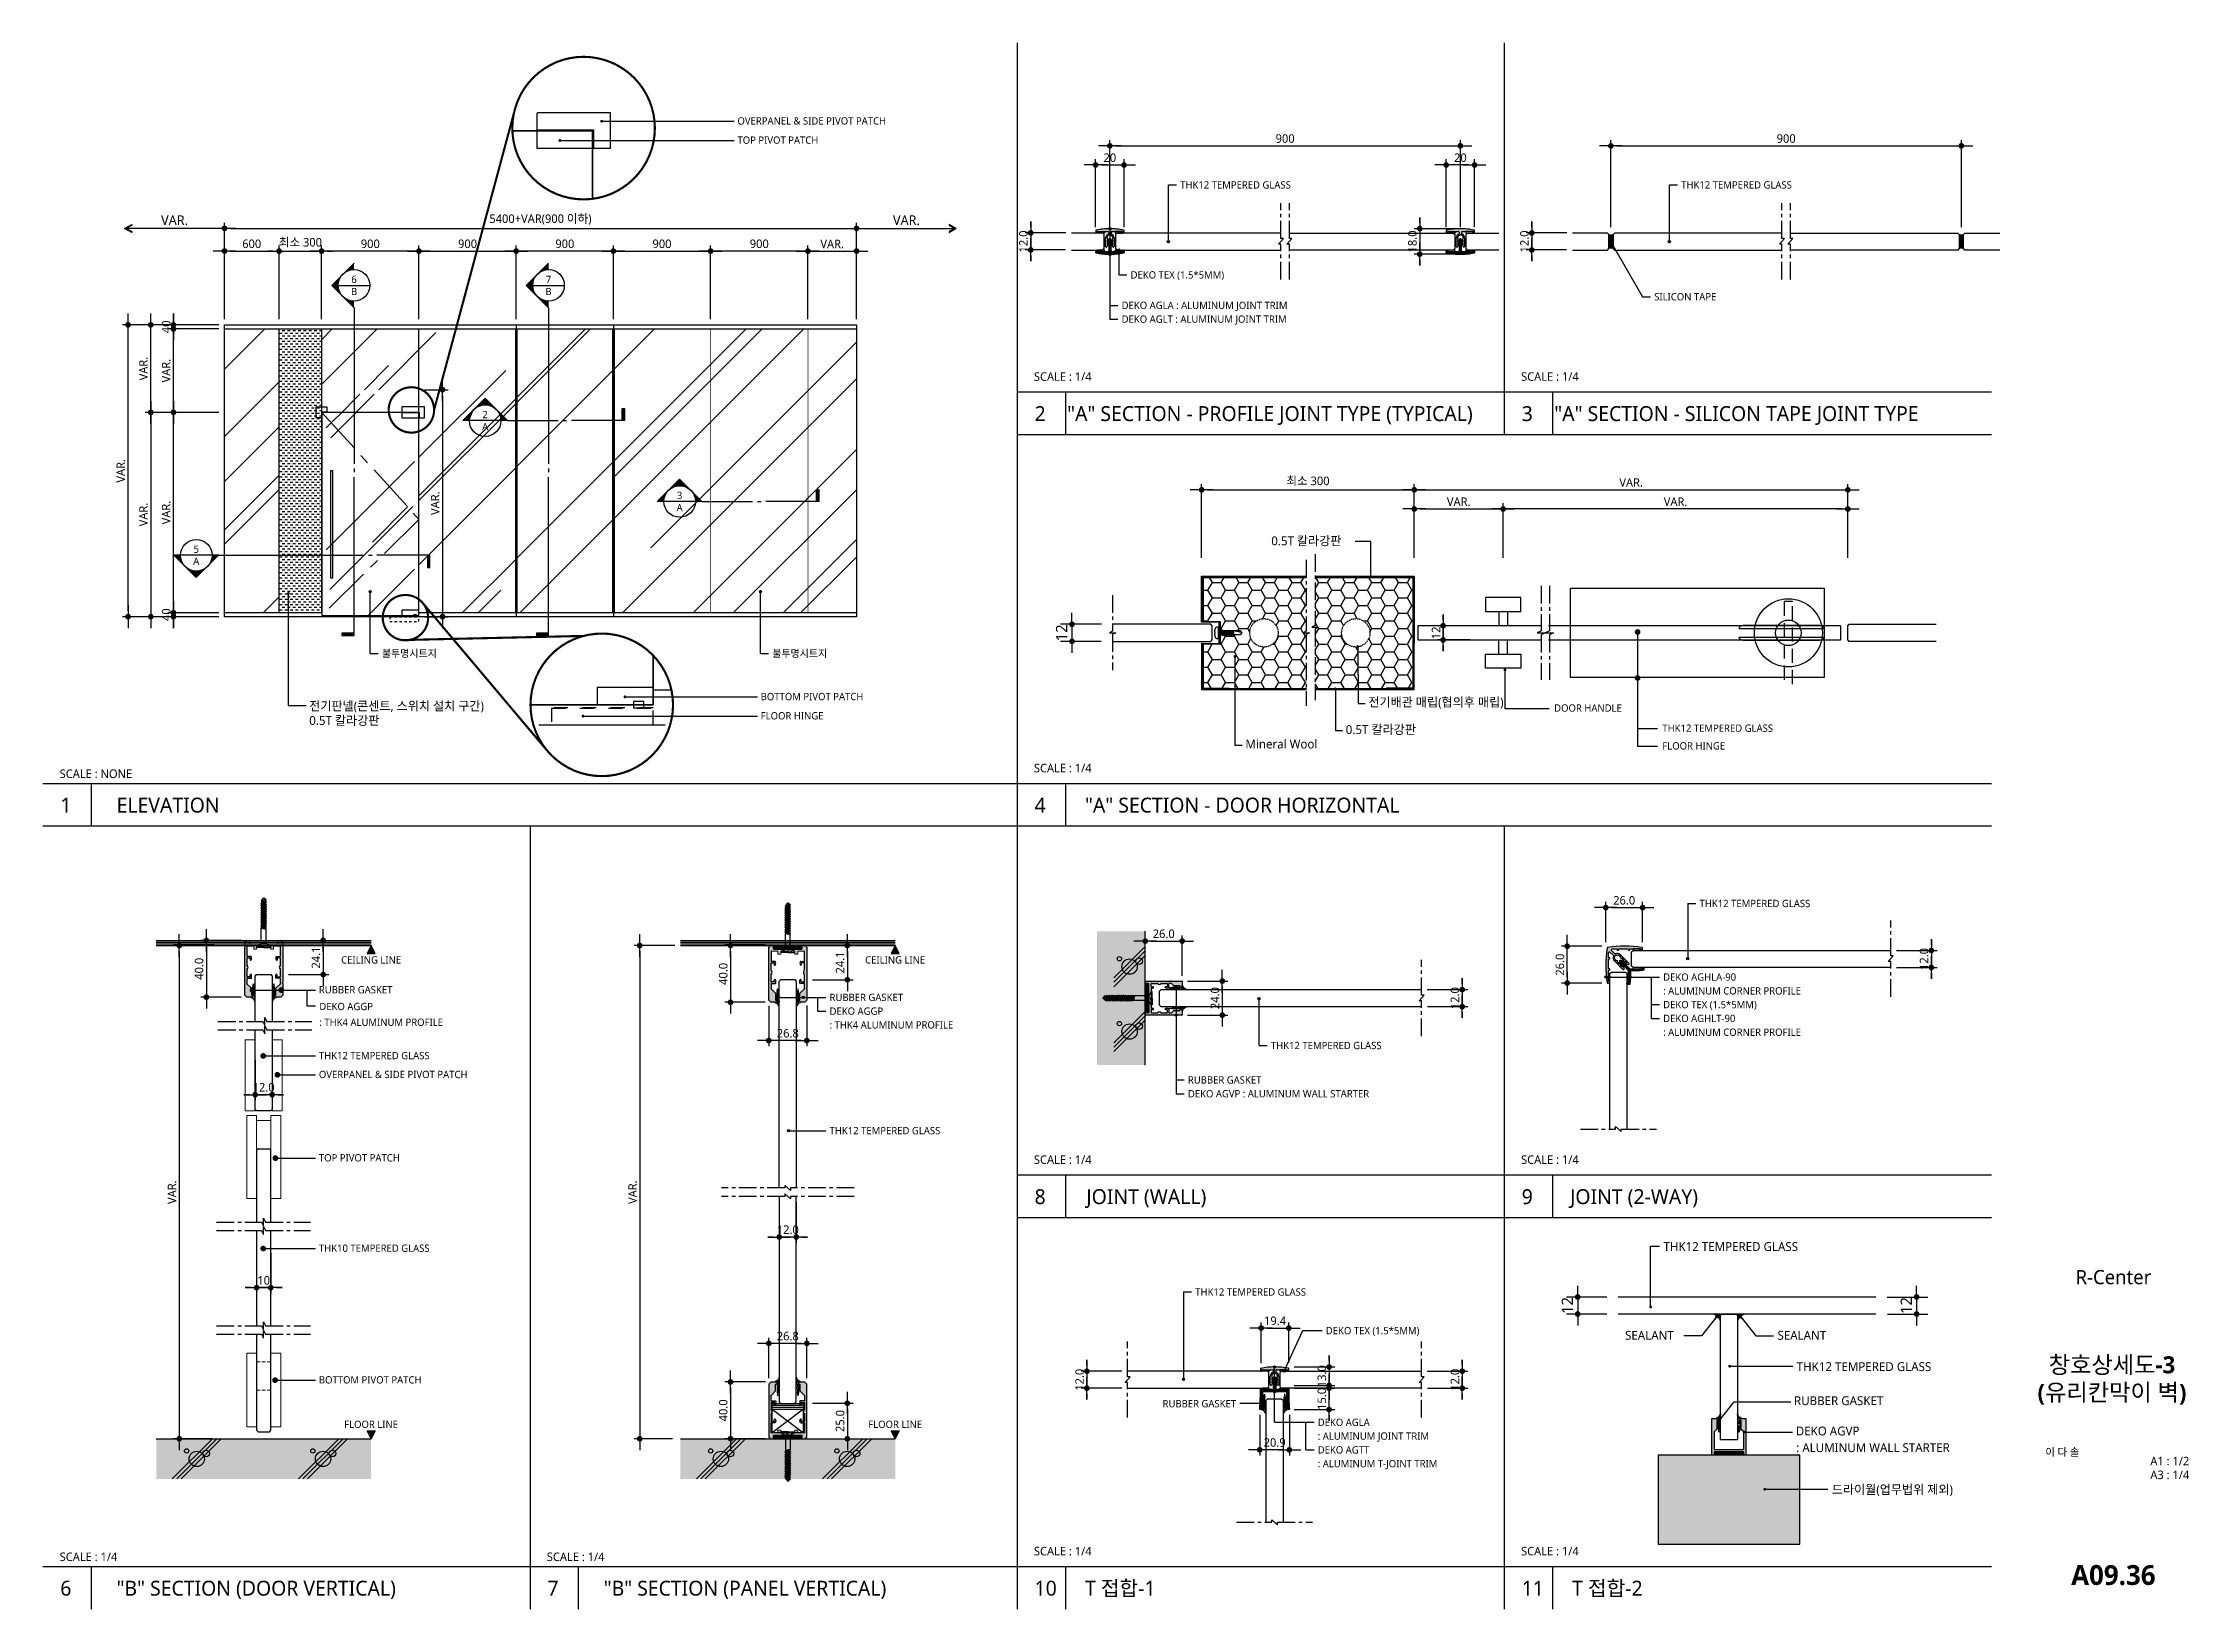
# Model space of a CAD drawing. Extents: x -3428 to 96951, y -19235 to 531574.
# Drawn here: x -3428 to -1914, y -19235 to -18131 of the extents above; entities outside this region: 3.
import ezdxf
from ezdxf.enums import TextEntityAlignment as Align

# ---------------------------------------------------------------- set-up
doc = ezdxf.new("R2010")
doc.units = 0
doc.header["$MEASUREMENT"] = 0
doc.header["$PDMODE"] = 3
doc.header["$PDSIZE"] = -1
for name, pattern in [('CENTER', [2, 1.25, -0.25, 0.25, -0.25]), ('CENTERX2', [4, 2.5, -0.5, 0.5, -0.5]), ('DASHED', [0.75, 0.5, -0.25]), ('FG_V6A$0$DASHED', [0.75, 0.5, -0.25]), ('H1', [1, 0.5, -0.5]), ('HIDDEN', [3, 2, -1])]:
    doc.linetypes.add(name, pattern=pattern)
doc.layers.get('0').update_dxf_attribs({"linetype": 'CONTINUOUS'})
doc.layers.get('Defpoints').update_dxf_attribs({"color": 137, "linetype": 'CONTINUOUS'})
for name, color, linetype in [('0-KSC-CEN', 1, 'CENTER'), ('0-KSC-DIM', 5, 'CONTINUOUS'), ('0-KSC-HAT1', 253, 'CONTINUOUS'), ('0-KSC-LEADER', 7, 'CONTINUOUS'), ('0-KSC-전개관 매립', 6, 'CONTINUOUS'), ('0.KSC-CON', 7, 'CONTINUOUS'), ('0.KSC-DIM', 5, 'CONTINUOUS'), ('0.KSC-DOOR', 4, 'CONTINUOUS'), ('0.KSC-Text', 3, 'CONTINUOUS'), ('01TEX', 3, 'CONTINUOUS'), ('3', 3, 'CONTINUOUS'), ('A-CEN', 1, 'CENTER'), ('A-CONC', 2, 'CONTINUOUS'), ('A-DIM', 7, 'CONTINUOUS'), ('A-ELEV-PCN3', 3, 'CONTINUOUS'), ('A-ELEV-PCN4', 4, 'CONTINUOUS'), ('A-ELEV-PCN5', 5, 'CONTINUOUS'), ('A-ELEV-PCN6', 6, 'CONTINUOUS'), ('A-ELEV-PCN9', 9, 'CONTINUOUS'), ('A-ELEV-TXT', 3, 'CONTINUOUS'), ('A-LEAD', 7, 'CONTINUOUS'), ('A-MKXM', 6, 'CONTINUOUS'), ('A-MKXM-TXT', 7, 'CONTINUOUS'), ('A-PATT', 252, 'CONTINUOUS'), ('A-SCREW', 5, 'CONTINUOUS'), ('A-SECT-PCN3', 3, 'CONTINUOUS'), ('A-SECT-PCN4', 4, 'CONTINUOUS'), ('A-SECT-PCN5', 5, 'CONTINUOUS'), ('A-SECT-PCN6', 6, 'CONTINUOUS'), ('A-SECT-PCN9', 9, 'CONTINUOUS'), ('A-SYM', 6, 'CONTINUOUS'), ('A-TEXT', 3, 'CONTINUOUS'), ('A-TEXT(재료명)', 3, 'CONTINUOUS'), ('A-조경면적', 74, 'CONTINUOUS'), ('A99-A-D', 4, 'CONTINUOUS'), ('D-DETAIL', 7, 'CONTINUOUS'), ('DIM', 7, 'CONTINUOUS'), ('DIM_1', 7, 'CONTINUOUS'), ('DIMM', 7, 'CONTINUOUS'), ('EXA', 7, 'CONTINUOUS'), ('FG_V6A$0$A99-G-D', 5, 'CONTINUOUS'), ('HAT', 252, 'CONTINUOUS'), ('HAT-252', 252, 'CONTINUOUS'), ('PDF_0', 7, 'CONTINUOUS'), ('screw', 5, 'CONTINUOUS'), ('TAG', 6, 'CONTINUOUS'), ('TEXT', 3, 'CONTINUOUS'), ('TONE_SOLID', 7, 'CONTINUOUS'), ('XR-SHEET$0$TITLE', 7, 'CONTINUOUS'), ('XR-SHEET$1$SHT', 5, 'CONTINUOUS'), ('XR-SHEET$1$TEXT', 3, 'CONTINUOUS')]:
    doc.layers.add(name, color=color, linetype=linetype)
doc.layers.add('Defpoint', color=137, linetype='CONTINUOUS', plot=False)
doc.layers.add('patis08', color=7, linetype='CONTINUOUS', lineweight=15)
doc.styles.add('GAUN', font='malgun.ttf')
doc.styles.add('KSC-MAIN', font='malgun.ttf')
doc.styles.add('KSC-돋움', font='malgun.ttf')
doc.styles.add('XR-SHEET$0$굴림체(옥산)', font='malgun.ttf')
doc.styles.add('돋음', font='malgun.ttf')
doc.styles.add('맑은고딕', font='malgun.ttf')
doc.styles.add('맑은고딕B', font='malgunbd.ttf')
doc.styles.add('스타일1', font='malgun.ttf')
doc.dimstyles.new('f', dxfattribs={"dimscale": 100, "dimtxt": 3, "dimasz": 1, "dimexe": 2, "dimexo": 5, "dimgap": 1, "dimtad": 1, "dimdec": 1, "dimdsep": 46, "dimtxsty": '돋음', "dimblk": 'DOT', "dimcen": 5, "dimclrd": 7, "dimclre": 7, "dimclrt": 3, "dimadec": 0, "dimazin": 0, "dimtfac": 1, "dimtdec": 1, "dimtix": 1, "dimtmove": 2, "dimatfit": 1, "dimldrblk": 'DOT', "dimfxl": 1, "dimarcsym": 0})
doc.dimstyles.new('GAUN-4', dxfattribs={"dimscale": 4, "dimtxt": 1.5, "dimasz": 1, "dimexe": 1, "dimexo": 1, "dimgap": 0.5, "dimtad": 1, "dimdec": 1, "dimzin": 1, "dimdsep": 46, "dimlunit": 6, "dimtxsty": '맑은고딕', "dimblk": 'CJDOT', "dimcen": 0.09, "dimdle": 1, "dimclrd": 256, "dimclre": 256, "dimclrt": 3, "dimadec": 0, "dimazin": 0, "dimtfac": 1, "dimtdec": 1, "dimtix": 1, "dimtmove": 2, "dimatfit": 3, "dimfxl": 1, "dimtolj": 1, "dimtzin": 1, "dimarcsym": 0})
doc.dimstyles.new('KSC-DIM', dxfattribs={"dimscale": 30, "dimtxt": 3, "dimasz": 1.4, "dimexe": 2, "dimexo": 2, "dimgap": 0.5, "dimtad": 1, "dimdec": 1, "dimdsep": 46, "dimlunit": 6, "dimtxsty": 'KSC-MAIN', "dimblk": 'DOT', "dimcen": 2.5, "dimdle": 1.5, "dimclrt": 3, "dimadec": 0, "dimazin": 0, "dimtfac": 1, "dimtdec": 1, "dimtix": 1, "dimtmove": 2, "dimatfit": 3, "dimldrblk": 'DOT', "dimfxl": 1, "dimtvp": 1, "dimtolj": 1, "dimtzin": 0, "dimarcsym": 0})
pattern_1 = [(0, (-368602.9324, 64215.6994), (9.375, 5.41265877), [6.25, -12.5]), (120, (-368602.9324, 64215.6994), (-9.375, 5.41265877), [6.25, -12.5]), (60, (-368602.9324, 64215.6994), (2e-15, 10.82531755), [-12.5, 6.25])]
pattern_2 = [(45, (-6602.6463, -5939.3991), (-0.63134534, 0.63134534), []), (135, (-6602.6463, -5939.3991), (-0.63134534, -0.63134534), [])]

msp = doc.modelspace()

# ---------------------------------------------------------------- texts
at = {"layer": '01TEX', "style": 'GAUN'}
for s, p in [('2 ', (-2728.26, -18397.5)), ('"A" SECTION - PROFILE JOINT TYPE (TYPICAL)', (-2705.29, -18397.5)), ('3', (-2384.76, -18397.5)), ('"A" SECTION - SILICON TAPE JOINT TYPE', (-2361.79, -18397.5)), ('1', (-3415.26, -18673.5)), ('ELEVATION', (-3375.59, -18673.5)), ('4', (-2728.26, -18673.5)), ('"A" SECTION - DOOR HORIZONTAL', (-2692.72, -18673.5)), ('8', (-2728.26, -18949.5)), ('JOINT (WALL)', (-2691.76, -18949.5)), ('9', (-2384.76, -18949.5)), ('JOINT (2-WAY)', (-2350.68, -18949.5)), ('6', (-3415.26, -19225.5)), ('"B" SECTION (DOOR VERTICAL) ', (-3375.59, -19225.5)), ('7', (-3071.76, -19225.5)), ('"B" SECTION (PANEL VERTICAL) ', (-3032.09, -19225.5)), ('10', (-2728.26, -19225.5)), ('T 접합-1', (-2692.72, -19225.5)), ('11', (-2384.76, -19225.5)), ('T 접합-2', (-2349.22, -19225.5))]:
    msp.add_text(s, height=10.5, dxfattribs=at).set_placement(p)
at = {"layer": 'A-DIM', "color": 3, "char_height": 6.855, "attachment_point": 5, "style": '돋음'}
for insert in [(-3334.72, -18256), (-2818.64, -18256)]:
    msp.add_mtext('\\A1;VAR.', dxfattribs=dict(at, insert=insert))
at = {"layer": 'A-ELEV-TXT', "style": '스타일1'}
for s, p in [('6', (-3208.15, -18297.61)), ('7', (-3071.01, -18297.61)), ('B', (-3208.15, -18306.18)), ('B', (-3071.01, -18306.18)), ('A', (-3115.7, -18401.5)), ('2', (-3115.7, -18392.93)), ('3', (-2978.56, -18449.92)), ('A', (-2978.56, -18458.5)), ('5', (-3319.41, -18487.83)), ('A', (-3319.41, -18496.32))]:
    msp.add_text(s, height=5.14, dxfattribs=at).set_placement(p, align=Align.MIDDLE_CENTER)
at = {"layer": 'A-MKXM-TXT', "style": 'KSC-돋움'}
for s, height, p in [('CEILING LINE', 5.1429, (-3196.14, -18777.35)), ('CEILING LINE', 5.1429, (-2826.57, -18777.35)), ('FLOOR LINE', 5.143, (-3196.14, -19104.74)), ('FLOOR LINE', 5.143, (-2826.57, -19104.74))]:
    msp.add_text(s, height=height, dxfattribs=at).set_placement(p, align=Align.MIDDLE_CENTER)
at = {"layer": 'A-TEXT', "style": 'KSC-돋움'}
for s, p in [('0.5T 칼라강판', (-2561.38, -18485.09)), ('전기판넬(콘센트, 스위치 설치 구간)', (-3239.76, -18601.52)), ('전기배관 매립(협의후 매립)', (-2492.92, -18598.81)), ('0.5T 칼라강판', (-3239.76, -18611.72)), ('0.5T 칼라강판', (-2508.85, -18618.12)), ('Mineral Wool', (-2579.62, -18628.3)), ('THK12 TEMPERED GLASS', (-2284.81, -18982.57)), ('SEALANT', (-2311.92, -19045.11)), ('SEALANT', (-2204.42, -19045.11)), ('THK12 TEMPERED GLASS', (-2190.87, -19067.19)), ('RUBBER GASKET', (-2192.77, -19091.21)), ('DEKO AGVP', (-2191.52, -19112.57)), (': ALUMINUM WALL STARTER', (-2191.2, -19124.32)), ('드라이월(업무법위 제외)', (-2166.1, -19153.9))]:
    msp.add_text(s, height=6.25, dxfattribs=at).set_placement(p)
at = {"layer": 'A-TEXT(재료명)', "style": 'KSC-돋움'}
for s, height, p in [('OVERPANEL & SIDE PIVOT PATCH', 5.1429, (-2937.79, -18188.49)), ('TOP PIVOT PATCH', 5.1429, (-2937.79, -18202.05)), ('THK12 TEMPERED GLASS', 5.1429, (-2625.64, -18233.61)), ('DEKO TEX (1.5*5MM)', 5.1429, (-2660.58, -18297.05)), ('DEKO AGLA : ALUMINUM JOINT TRIM', 5.1429, (-2666.88, -18318.52)), ('DEKO AGLT : ALUMINUM JOINT TRIM', 5.1429, (-2666.88, -18328.23)), ('SCALE : 1/4', 6, (-2728.74, -18369.13)), ('SCALE : 1/4', 6, (-2385.24, -18369.13)), ('불투명시트지', 5.143, (-3188.48, -18563.91)), ('불투명시트지', 5.143, (-2913.24, -18563.91)), ('BOTTOM PIVOT PATCH', 5.1429, (-2921.4, -18594.27)), ('DOOR HANDLE', 5.1429, (-2361.9, -18602.38)), ('FLOOR HINGE', 5.1429, (-2921.4, -18607.84)), ('THK12 TEMPERED GLASS', 5.1429, (-2285.63, -18616.56)), ('FLOOR HINGE', 5.1429, (-2285.63, -18629.04)), ('SCALE : NONE', 6, (-3415.74, -18649.13)), ('SCALE : 1/4', 6, (-2728.74, -18645.13)), ('THK12 TEMPERED GLASS', 5.1429, (-2259.37, -18740.15)), ('RUBBER GASKET', 5.1429, (-3232.95, -18800.95)), ('DEKO AGHLA-90', 5.1429, (-2285.03, -18792.03)), ('DEKO AGGP ', 5.143, (-3232.64, -18812.77)), ('RUBBER GASKET', 5.1429, (-2872.85, -18806.33)), ('DEKO AGGP ', 5.143, (-2872.85, -18816.04)), (': ALUMINUM CORNER PROFILE ', 5.1429, (-2285.03, -18801.75)), ('DEKO TEX (1.5*5MM)', 5.1429, (-2285.03, -18811.46)), (': THK4 ALUMINUM PROFILE', 5.1429, (-3232.64, -18823.87)), (': THK4 ALUMINUM PROFILE', 5.1429, (-2872.85, -18825.76)), (': ALUMINUM CORNER PROFILE ', 5.1429, (-2285.03, -18830.89)), ('DEKO AGHLT-90', 5.1429, (-2285.03, -18821.17)), ('THK12 TEMPERED GLASS', 5.1429, (-2561.65, -18840.26)), ('THK12 TEMPERED GLASS', 5.1429, (-3232.95, -18847.38)), ('OVERPANEL & SIDE PIVOT PATCH', 5.1429, (-3232.95, -18860.68)), ('RUBBER GASKET', 5.1429, (-2620.17, -18864.54)), ('DEKO AGVP : ALUMINUM WALL STARTER', 5.1429, (-2620.17, -18874.27)), ('THK12 TEMPERED GLASS', 5.1429, (-2872.85, -18900.29)), ('TOP PIVOT PATCH', 5.1429, (-3232.95, -18919.43)), ('SCALE : 1/4', 6, (-2728.74, -18921.13)), ('SCALE : 1/4', 6, (-2385.24, -18921.13)), ('THK10 TEMPERED GLASS', 5.1429, (-3232.95, -18983.14)), ('THK12 TEMPERED GLASS', 5.1429, (-2614.97, -19014.01)), ('DEKO TEX (1.5*5MM)', 5.1429, (-2522.9, -19041.26)), ('BOTTOM PIVOT PATCH', 5.1429, (-3232.95, -19075.95)), (': ALUMINUM JOINT TRIM ', 5.1429, (-2528.61, -19115.61)), ('DEKO AGLA', 5.143, (-2528.61, -19105.9)), ('DEKO AGTT', 5.143, (-2528.61, -19125.32)), (': ALUMINUM T-JOINT TRIM ', 5.1429, (-2528.61, -19135.04)), ('SCALE : 1/4', 6, (-3415.74, -19201.13)), ('SCALE : 1/4', 6, (-3072.24, -19201.13)), ('SCALE : 1/4', 6, (-2728.74, -19197.13)), ('SCALE : 1/4', 6, (-2385.24, -19197.13))]:
    msp.add_text(s, height=height, dxfattribs=at).set_placement(p)
msp.add_text('RUBBER GASKET', height=5.1429, dxfattribs=at).set_placement((-2586.19, -19090.18), align=Align.MIDDLE_RIGHT)
at = {"layer": 'TAG', "color": 3, "style": 'KSC-돋움'}
for s, p in [('THK12 TEMPERED GLASS', (-2272.33, -18233.61)), ('SILICON TAPE', (-2291.36, -18312.43))]:
    msp.add_text(s, height=5.1429, dxfattribs=at).set_placement(p)
at = {"layer": 'TEXT', "style": '스타일1'}
msp.add_text('R-Center', height=10, dxfattribs=at).set_placement((-1967.54, -19000.96), align=Align.MIDDLE_CENTER)

# ---------------------------------------------------------------- blocks, each defined once
blk = doc.blocks.new('XR-SHEET$0$TITLE')
at = {"layer": 'XR-SHEET$0$TITLE', "true_color": 0x000000, "style": 'XR-SHEET$0$굴림체(옥산)'}
for tag, height, p in [('동명칭', 6, (776.77, -457.26)), ('SCALE-A1', 3, (797.5, -522)), ('SCALE-A3', 3, (797.5, -527)), ('DATA', 3, (797.5, -540))]:
    blk.add_attdef(tag, text='', height=height, dxfattribs=at).set_placement(p, align=Align.MIDDLE)
for tag, height, p in [('TITLE1', 6, (776.5, -479.4)), ('TITLE4', 6, (776.5, -484.39)), ('TITLE2', 6, (776.5, -489)), ('TITLE5', 6, (776.5, -493.99)), ('TITLE3', 6, (776.5, -498.7)), ('NAME-1', 3, (760.16, -517.5)), ('NAME-2', 3, (760.16, -526.5)), ('A0.00', 7, (776.5, -561))]:
    blk.add_attdef(tag, text='', height=height, dxfattribs=at).set_placement(p, align=Align.MIDDLE_CENTER)
blk = doc.blocks.new('gulvprofil')
at = {"layer": 'A-PATT'}
blk.add_hatch(color=256, dxfattribs=at).paths.add_polyline_path([(11.7, 10, -0.414214), (11.4, 9.8), (9.8, 9.8, -0.414214), (9.5, 10), (9.5, 11.2, 0.414214), (9.2, 11.5, 0.226097), (8.9, 11.4, 0.172007), (8.5, 10.1, 0.172838), (8.9, 8.9, 0.22525), (9.2, 8.8), (11.5, 8.8, -0.414214), (11.8, 8.5), (11.8, 1.8, -0.414214), (11.6, 1.6), (7.2, 1.6, -0.414214), (7, 1.8), (7, 3.4, 0.414214), (6.8, 3.6), (5.2, 3.6, 0.414214), (5, 3.4), (5, 1.8, -0.414214), (4.8, 1.6), (0.3, 1.6), (0, 1.3), (-0.3, 1.6), (-4.8, 1.6, -0.414214), (-5, 1.8), (-5, 3.4, 0.414214), (-5.2, 3.6), (-6.8, 3.6, 0.414214), (-7, 3.4), (-7, 1.8, -0.414214), (-7.2, 1.6), (-11.6, 1.6, -0.414214), (-11.8, 1.8), (-11.8, 8.5, -0.414214), (-11.5, 8.8), (-9.2, 8.8, 0.22525), (-9, 8.9, 0.172838), (-8.5, 10.1, 0.172007), (-9, 11.4, 0.226097), (-9.2, 11.5, 0.414214), (-9.5, 11.2), (-9.5, 10, -0.414214), (-9.8, 9.8), (-11.5, 9.8, -0.414214), (-11.8, 10), (-11.8, 15, -0.241531), (-11.6, 15.3, 0.241531), (-11, 16.5, 0.241531), (-11.6, 17.7, -0.241531), (-11.8, 18), (-11.8, 23, -0.414214), (-11.5, 23.2), (-9.8, 23.2, -0.414214), (-9.5, 23), (-9.5, 22, 0.414214), (-9, 21.5, 0.414214), (-8.5, 22), (-8.5, 24, 0.414214), (-8.8, 24.2), (-11.5, 24.2, -0.414214), (-11.8, 24.5), (-11.8, 28), (-8.6, 31.2), (-8.6, 35.8, -0.414214), (-8.4, 36), (-7.8, 36, 0.414214), (-7.6, 36.2), (-7.6, 37.3, 0.414214), (-7.8, 37.5), (-12, 37.5), (-13.4, 36.1), (-13.4, 27.8), (-13.1, 27.5), (-13.4, 27.2), (-13.4, -1.3, 0.365977), (-13.2, -1.5, -0.319198), (-12.4, -2.3, 0.365977), (-12.2, -2.5), (-10.2, -2.5, 0.414214), (-10, -2.3), (-10, -0.2, -0.414214), (-9.8, 0), (0, 0), (9.8, 0, -0.414214), (10, -0.2), (10, -2.3, 0.414214), (10.2, -2.5), (12.2, -2.5, 0.365977), (12.4, -2.3, -0.319198), (13.2, -1.5, 0.365977), (13.4, -1.3), (13.4, 27.2), (13.1, 27.5), (13.4, 27.8), (13.4, 36.1), (12, 37.5), (7.8, 37.5, 0.414214), (7.6, 37.3), (7.6, 36.2, 0.414214), (7.8, 36), (8.4, 36, -0.414214), (8.6, 35.8), (8.6, 31.2), (11.8, 28), (11.8, 24.5, -0.414214), (11.5, 24.2), (8.8, 24.2, 0.414214), (8.5, 24), (8.5, 22, 0.414214), (9, 21.5, 0.414214), (9.5, 22), (9.5, 23, -0.414214), (9.8, 23.2), (11.4, 23.2, -0.414214), (11.7, 23), (11.7, 18, -0.241531), (11.6, 17.7, 0.241531), (11, 16.5, 0.241531), (11.6, 15.3, -0.241531), (11.7, 15)])
at = {"layer": 'A99-A-D', "linetype": 'Continuous'}
for p, q in [((-12, 37.5), (-13.4, 36.1)), ((-13.4, 27.8), (-13.4, 36.1)), ((-12, 37.5), (-7.8, 37.5)), ((-8.6, 35.8), (-8.6, 31.2)), ((-7.8, 36), (-8.4, 36)), ((-7.6, 37.3), (-7.6, 36.2)), ((7.6, 36.2), (7.6, 37.3)), ((7.8, 37.5), (12, 37.5)), ((8.4, 36), (7.8, 36)), ((8.6, 31.2), (8.6, 35.8)), ((11.8, 28), (8.6, 31.2)), ((13.4, 36.1), (12, 37.5)), ((13.4, 36.1), (13.4, 27.8)), ((-13.4, 27.8), (-13.1, 27.5)), ((-13.1, 27.5), (-13.4, 27.2)), ((-13.4, -1.3), (-13.4, 27.2)), ((-11.8, 28), (-11.8, 24.5)), ((-11.8, 23), (-11.8, 18)), ((-11.5, 24.2), (-8.8, 24.2)), ((-9.8, 23.2), (-11.5, 23.2)), ((-9.5, 23), (-9.5, 22)), ((-9, 21.5), (-9, 21.5)), ((-8.5, 24), (-8.5, 22)), ((8.5, 24), (8.5, 22)), ((11.5, 24.2), (8.8, 24.2)), ((9, 21.5), (9, 21.5)), ((9.5, 23), (9.5, 22)), ((9.8, 23.2), (11.4, 23.2)), ((11.7, 23), (11.7, 18)), ((11.8, 24.5), (11.8, 28)), ((13.4, 27.8), (13.1, 27.5)), ((13.1, 27.5), (13.4, 27.2)), ((13.4, 27.2), (13.4, -1.3)), ((-11.8, 15), (-11.8, 10)), ((-11.8, 8.5), (-11.8, 1.8)), ((-11.5, 9.8), (-9.8, 9.8)), ((-9.2, 8.8), (-11.5, 8.8)), ((0, 0), (-9.8, 0)), ((-9.5, 10), (-9.5, 11.2)), ((0, 1.3), (-0.3, 1.6)), ((0.3, 1.6), (0, 1.3)), ((9.8, 0), (0, 0)), ((9.2, 8.8), (11.5, 8.8)), ((9.5, 10), (9.5, 11.2)), ((11.4, 9.8), (9.8, 9.8)), ((11.7, 15), (11.7, 10)), ((11.8, 1.8), (11.8, 8.5)), ((-10.2, -2.5), (-12.2, -2.5)), ((-10, -0.2), (-10, -2.3)), ((10, -2.3), (10, -0.2)), ((12.2, -2.5), (10.2, -2.5))]:
    blk.add_line(p, q, dxfattribs=at)
at = {"layer": 'A99-A-D'}
blk.add_line((-8.6, 31.2), (-11.8, 28), dxfattribs=at)
at = {"layer": 'A99-A-D', "lineweight": 18}
for p, q in [((-11.6, 1.6), (-7.2, 1.6)), ((-7, 1.8), (-7, 3.4)), ((-6.8, 3.6), (-5.2, 3.6)), ((-5, 3.4), (-5, 1.8)), ((-4.8, 1.6), (-0.3, 1.6)), ((4.8, 1.6), (0.3, 1.6)), ((5, 3.4), (5, 1.8)), ((6.8, 3.6), (5.2, 3.6)), ((7, 1.8), (7, 3.4)), ((11.6, 1.6), (7.2, 1.6))]:
    blk.add_line(p, q, dxfattribs=at)
at = {"layer": 'A99-A-D', "linetype": 'Continuous'}
for centre, radius, start, end in [((-8.4, 35.8), 0.2, 90, 180), ((-7.8, 37.3), 0.2, 0, 90), ((-7.8, 36.2), 0.2, 270, 0), ((7.8, 37.3), 0.2, 90, 180), ((7.8, 36.2), 0.2, 180, 270), ((8.4, 35.8), 0.2, 0, 90), ((-11.5, 24.5), 0.3, 180, 270), ((-11.5, 23), 0.3, 90, 180), ((-11.5, 18), 0.3, 180, 234.3147), ((-11.5, 15), 0.3, 125.6853, 180), ((-12.5, 16.5), 1.5, 0, 54.3147), ((-12.5, 16.5), 1.5, 305.6853, 0), ((-9.8, 23), 0.3, 0, 90), ((-9, 22), 0.5, 180, 270), ((-9, 22), 0.5, 270, 0), ((-8.8, 24), 0.3, 0, 90), ((8.8, 24), 0.3, 90, 180), ((9, 22), 0.5, 180, 270), ((9, 22), 0.5, 270, 0), ((9.8, 23), 0.3, 90, 180), ((12.5, 16.5), 1.5, 125.6853, 180), ((12.5, 16.5), 1.5, 180, 234.3147), ((11.4, 23), 0.3, 0, 90), ((11.5, 24.5), 0.3, 270, 0), ((11.4, 18), 0.3, 305.6853, 0), ((11.4, 15), 0.3, 0, 54.3147), ((-11.5, 10), 0.3, 180, 270), ((-11.5, 8.5), 0.3, 90, 180), ((-11.6, 1.8), 0.2, 180, 270), ((-9.8, 10), 0.3, 270, 0), ((-9.2, 11.2), 0.311, 90, 180), ((-9.2, 11.2), 0.311, 39.0391, 90), ((-9.2, 9), 0.3, 270, 320.7761), ((-10.5, 10.1), 2, 0, 39.0391), ((-10.5, 10.1), 2, 320.7761, 0), ((10.5, 10.1), 2, 140.9609, 180), ((10.5, 10.1), 2, 180, 219.2239), ((9.2, 11.2), 0.311, 90, 140.9609), ((9.2, 9), 0.3, 219.2239, 270), ((9.2, 11.2), 0.311, 0, 90), ((9.8, 10), 0.3, 180, 270), ((11.4, 10), 0.3, 270, 0), ((11.5, 8.5), 0.3, 0, 90), ((11.6, 1.8), 0.2, 270, 0), ((-13.2, -1.3), 0.2, 180, 260.4059), ((-13.4, -2.5), 1, 9.5941, 80.4059), ((-12.2, -2.3), 0.2, 189.5941, 270), ((-10.2, -2.3), 0.2, 270, 0), ((-9.8, -0.2), 0.2, 90, 180), ((9.8, -0.2), 0.2, 0, 90), ((10.2, -2.3), 0.2, 180, 270), ((12.2, -2.3), 0.2, 270, 350.4059), ((13.4, -2.5), 1, 99.5941, 170.4059), ((13.2, -1.3), 0.2, 279.5941, 0)]:
    blk.add_arc(centre, radius, start, end, dxfattribs=at)
at = {"layer": 'A99-A-D', "lineweight": 18}
for centre, start, end in [((-7.2, 1.8), 270, 0), ((-6.8, 3.4), 90, 180), ((-5.2, 3.4), 0, 90), ((-4.8, 1.8), 180, 270), ((4.8, 1.8), 270, 0), ((5.2, 3.4), 90, 180), ((6.8, 3.4), 0, 90), ((7.2, 1.8), 180, 270)]:
    blk.add_arc(centre, 0.2, start, end, dxfattribs=at)
blk = doc.blocks.new('A$C5C111C77')
at = {"layer": 'A-PATT'}
blk.add_hatch(color=256, dxfattribs=at).paths.add_polyline_path([(18.2, 24), (18, 23.9), (17.9, 24), (0.2, 24, 0.414214), (0, 23.8), (0, 22.6, 0.414214), (0.2, 22.4), (2.3, 22.4, -0.414214), (2.5, 22.2), (2.5, 12), (2.5, 1.8, -0.414214), (2.3, 1.6), (0.2, 1.6, 0.414214), (0, 1.4), (0, 0.2, 0.414214), (0.2, 0), (17.9, 0), (18, 0.2), (18.2, 0), (25.8, 0, 0.414214), (26, 0.2), (26, 4.2, 0.414214), (25.8, 4.4), (24.7, 4.4, 0.414214), (24.5, 4.2), (24.5, 3.6, -0.414214), (24.3, 3.4), (20.4, 3.4, 0.198912), (20.2, 3.3), (18.5, 1.6), (16.9, 1.6, -0.414214), (16.6, 1.9), (16.6, 4.2, 0.22525), (16.5, 4.4, 0.172838), (15.2, 4.9, 0.172007), (14, 4.5, 0.226097), (13.9, 4.2, 0.414214), (14.2, 3.9), (15.3, 3.9, -0.414214), (15.6, 3.6), (15.6, 2, -0.414214), (15.3, 1.7), (11.3, 1.7, -0.241531), (11.1, 1.8, 0.241531), (9.9, 2.4, 0.241531), (8.6, 1.8, -0.241531), (8.4, 1.7), (4.4, 1.7, -0.414214), (4.1, 2), (4.1, 3.6, -0.414214), (4.4, 3.9), (5.4, 3.9, 0.414214), (5.9, 4.4, 0.414214), (5.4, 4.9), (4.4, 4.9, -0.414214), (4.1, 5.2), (4.1, 11.7), (3.8, 12), (4.1, 12.3), (4.1, 18.8, -0.414214), (4.4, 19.1), (5.4, 19.1, 0.414214), (5.9, 19.6, 0.414214), (5.4, 20.1), (4.4, 20.1, -0.414214), (4.1, 20.4), (4.1, 22.1, -0.414214), (4.4, 22.4), (8.4, 22.4, -0.241531), (8.6, 22.2, 0.241531), (9.9, 21.6, 0.241531), (11.1, 22.2, -0.241531), (11.3, 22.4), (15.3, 22.4, -0.414214), (15.6, 22.1), (15.6, 20.4, -0.414214), (15.3, 20.1), (14.2, 20.1, 0.414214), (13.9, 19.8, 0.226097), (14, 19.5, 0.172007), (15.2, 19.1, 0.172838), (16.5, 19.6, 0.22525), (16.6, 19.8), (16.6, 22.1, -0.414214), (16.9, 22.4), (18.5, 22.4), (20.2, 20.7, 0.198912), (20.4, 20.6), (24.3, 20.6, -0.414214), (24.5, 20.4), (24.5, 19.8, 0.414214), (24.7, 19.6), (25.8, 19.6, 0.414214), (26, 19.8), (26, 23.8, 0.414214), (25.8, 24)])
at = {"layer": 'A-SECT-PCN4', "linetype": 'Continuous'}
blk.add_line((11.3, 1.7), (15.3, 1.7), dxfattribs=at)
at = {"layer": 'A99-A-D', "linetype": 'Continuous'}
for p, q in [((0, 22.6), (0, 23.8)), ((0.2, 24), (17.9, 24)), ((2.3, 22.4), (0.2, 22.4)), ((2.5, 12), (2.5, 22.2)), ((4.1, 20.4), (4.1, 22.1)), ((4.1, 18.8), (4.1, 12.3)), ((4.4, 22.4), (8.4, 22.4)), ((4.4, 20.1), (5.4, 20.1)), ((4.4, 19.1), (5.4, 19.1)), ((5.9, 19.6), (5.9, 19.6)), ((11.3, 22.4), (15.3, 22.4)), ((15.3, 20.1), (14.2, 20.1)), ((15.6, 22.1), (15.6, 20.4)), ((16.6, 19.8), (16.6, 22.1)), ((18.5, 22.4), (16.9, 22.4)), ((18, 23.9), (17.9, 24)), ((18.2, 24), (18, 23.9)), ((18.2, 24), (25.8, 24)), ((20.2, 20.7), (18.5, 22.4)), ((24.3, 20.6), (20.4, 20.6)), ((24.5, 19.8), (24.5, 20.4)), ((25.8, 19.6), (24.7, 19.6)), ((26, 23.8), (26, 19.8)), ((0, 1.4), (0, 0.2)), ((2.3, 1.6), (0.2, 1.6)), ((17.9, 0), (0.2, 0)), ((2.5, 12), (2.5, 1.8)), ((3.8, 12), (4.1, 12.3)), ((4.1, 11.7), (3.8, 12)), ((4.1, 11.7), (4.1, 5.2)), ((4.1, 3.6), (4.1, 2)), ((4.4, 4.9), (5.4, 4.9)), ((4.4, 3.9), (5.4, 3.9)), ((4.4, 1.7), (8.4, 1.7)), ((5.9, 4.4), (5.9, 4.4)), ((15.3, 3.9), (14.2, 3.9)), ((15.6, 2), (15.6, 3.6)), ((16.6, 4.2), (16.6, 1.9)), ((16.9, 1.6), (18.5, 1.6)), ((18, 0.2), (17.9, 0)), ((18.2, 0), (18, 0.2)), ((25.8, 0), (18.2, 0)), ((18.5, 1.6), (20.2, 3.3)), ((20.4, 3.4), (24.3, 3.4)), ((24.5, 3.6), (24.5, 4.2)), ((24.7, 4.4), (25.8, 4.4)), ((26, 4.2), (26, 0.2))]:
    blk.add_line(p, q, dxfattribs=at)
for centre, radius, start, end in [((0.2, 23.8), 0.2, 90, 180), ((0.2, 22.6), 0.2, 180, 270), ((2.3, 22.2), 0.2, 0, 90), ((4.4, 22.1), 0.3, 90, 180), ((4.4, 20.4), 0.3, 180, 270), ((4.4, 18.8), 0.3, 90, 180), ((5.4, 19.6), 0.5, 0, 90), ((5.4, 19.6), 0.5, 270, 0), ((8.4, 22.1), 0.3, 35.6853, 90), ((9.9, 23.1), 1.5, 215.6853, 270), ((9.9, 23.1), 1.5, 270, 324.3147), ((11.3, 22.1), 0.3, 90, 144.3147), ((14.2, 19.8), 0.311, 90, 180), ((14.2, 19.8), 0.311, 180, 230.9609), ((15.2, 21.1), 2, 230.9609, 270), ((15.2, 21.1), 2, 270, 309.2239), ((15.3, 22.1), 0.3, 0, 90), ((15.3, 20.4), 0.3, 270, 0), ((16.3, 19.8), 0.3, 309.2239, 0), ((16.9, 22.1), 0.3, 90, 180), ((20.4, 20.8), 0.2, 225, 270), ((24.3, 20.4), 0.2, 0, 90), ((24.7, 19.8), 0.2, 180, 270), ((25.8, 23.8), 0.2, 0, 90), ((25.8, 19.8), 0.2, 270, 0), ((0.2, 1.4), 0.2, 90, 180), ((0.2, 0.2), 0.2, 180, 270), ((2.3, 1.8), 0.2, 270, 0), ((4.4, 5.2), 0.3, 180, 270), ((4.4, 3.6), 0.3, 90, 180), ((4.4, 2), 0.3, 180, 270), ((5.4, 4.4), 0.5, 0, 90), ((5.4, 4.4), 0.5, 270, 0), ((8.4, 2), 0.3, 270, 324.3147), ((9.9, 0.9), 1.5, 90, 144.3147), ((9.9, 0.9), 1.5, 35.6853, 90), ((11.3, 2), 0.3, 215.6853, 270), ((14.2, 4.2), 0.311, 129.0391, 180), ((14.2, 4.2), 0.311, 180, 270), ((15.2, 2.9), 2, 90, 129.0391), ((15.2, 2.9), 2, 50.7761, 90), ((15.3, 3.6), 0.3, 0, 90), ((15.3, 2), 0.3, 270, 0), ((16.3, 4.2), 0.3, 0, 50.7761), ((16.9, 1.9), 0.3, 180, 270), ((20.4, 3.2), 0.2, 90, 135), ((24.3, 3.6), 0.2, 270, 0), ((24.7, 4.2), 0.2, 90, 180), ((25.8, 4.2), 0.2, 0, 90), ((25.8, 0.2), 0.2, 270, 0)]:
    blk.add_arc(centre, radius, start, end, dxfattribs=at)
blk = doc.blocks.new('AGLT')
at = {"layer": 'A-PATT'}
h = blk.add_hatch(dxfattribs=at)
h.set_pattern_fill('ANSI31', color=253, scale=3, style=0)
h.paths.add_polyline_path([(1.4, -2.3, 0.158616), (1.5, -2, 0.148069), (1.4, -1.7), (0.4, -0.2, 0.250765), (0, 0, 0.250765), (-0.4, -0.2), (-1.4, -1.7, 0.148069), (-1.5, -2, 0.158616), (-1.4, -2.3, -0.158616), (-1.2, -2.9, -0.200324), (-1.5, -3.7, 0.200324), (-1.7, -4, 0.329955), (-1.3, -4.4, -0.329955), (-0.8, -5.1), (-0.8, -8.5, -0.414214), (-1.3, -9), (-8.8, -9, -0.414214), (-9, -8.8), (-9, -8.2, 0.414214), (-9.2, -8), (-9.8, -8, 0.414214), (-10, -8.2), (-10, -9.8, 0.358341), (-9.8, -10, 0.048651), (0, -11, 0.048651), (9.8, -10, 0.358341), (10, -9.8), (10, -8.2, 0.414214), (9.8, -8), (9.2, -8, 0.414214), (9, -8.2), (9, -8.8, -0.414214), (8.8, -9), (1.3, -9, -0.414214), (0.8, -8.5), (0.8, -5.1, -0.329955), (1.3, -4.4, 0.329955), (1.7, -4, 0.200324), (1.5, -3.7, -0.200324), (1.2, -2.9, -0.158616)])
at = {"layer": 'A-SECT-PCN4', "linetype": 'Continuous'}
for p, q in [((-10, -9.8), (-10, -8.2)), ((-9.8, -8), (-9.2, -8)), ((-9, -8.2), (-9, -8.8)), ((-8.8, -9), (-1.3, -9)), ((-0.4, -0.2), (-1.4, -1.7)), ((-0.8, -5.1), (-0.8, -8.5)), ((1.4, -1.7), (0.4, -0.2)), ((0.8, -8.5), (0.8, -5.1)), ((1.3, -9), (8.8, -9)), ((9, -8.8), (9, -8.2)), ((9.2, -8), (9.8, -8)), ((10, -8.2), (10, -9.8))]:
    blk.add_line(p, q, dxfattribs=at)
for centre, radius, start, end in [((0, -0.5), 0.5, 33.6901, 90), ((-9.8, -8.2), 0.2, 90, 180), ((-9.7, -9.8), 0.3, 180, 258.8588), ((0, 39.5), 50.5, 258.8588, 270), ((-9.2, -8.2), 0.2, 0, 90), ((-8.8, -8.8), 0.2, 180, 270), ((-1.2, -4), 0.45, 134.689, 180), ((-1.2, -4), 0.45, 180, 253.0422), ((-1, -2), 0.5, 146.3099, 180), ((-1, -2), 0.5, 180, 216.0517), ((-2.3, -2.9), 1.07, 314.689, 0), ((-2.3, -2.9), 1.07, 0, 36.0517), ((-1.5, -5.1), 0.75, 0, 73.0422), ((-1.3, -8.5), 0.5, 270, 0), ((0, -0.5), 0.5, 90, 146.3099), ((0, 39.5), 50.5, 270, 281.1412), ((1.5, -5.1), 0.75, 106.9578, 180), ((1.3, -8.5), 0.5, 180, 270), ((2.3, -2.9), 1.07, 143.9483, 180), ((2.3, -2.9), 1.07, 180, 225.311), ((1.2, -4), 0.45, 286.9578, 0), ((1, -2), 0.5, 0, 33.6901), ((1, -2), 0.5, 323.9483, 0), ((1.2, -4), 0.45, 0, 45.311), ((8.8, -8.8), 0.2, 270, 0), ((9.2, -8.2), 0.2, 90, 180), ((9.8, -8.2), 0.2, 0, 90), ((9.7, -9.8), 0.3, 281.1412, 0)]:
    blk.add_arc(centre, radius, start, end, dxfattribs=at)
blk = doc.blocks.new('A$C608A1E87')
at = {"layer": 'A-PATT'}
h = blk.add_hatch(color=256, dxfattribs=at)
edge = h.paths.add_edge_path()
edge.add_arc((0.3, 12), 0.3, 101.1412, 180)
edge.add_line((0, 12), (0, 10.4))
edge.add_arc((0.2, 10.4), 0.2, 180, 270)
edge.add_line((0.2, 10.2), (0.8, 10.2))
edge.add_arc((0.8, 10.4), 0.2, 270, 360)
edge.add_line((1, 10.4), (1, 11))
edge.add_arc((1.2, 11), 0.2, 90, 180, ccw=False)
edge.add_line((1.2, 11.2), (8.7, 11.2))
edge.add_arc((8.7, 10.7), 0.5, 0, 90, ccw=False)
edge.add_line((9.2, 10.7), (9.2, 9.9))
edge.add_arc((8.7, 9.9), 0.5, -68.1963, 0, ccw=False)
edge.add_arc((10, 6.7), 3, 111.8037, 180)
edge.add_line((7, 6.7), (7, 0.7))
edge.add_arc((7.5, 0.7), 0.5, 180, 270)
edge.add_arc((7.5, 0.7), 0.5, 270, 330)
edge.add_line((7.9, 0.4), (8.4, 1.3))
edge.add_arc((8, 1.6), 0.5, 330, 360)
edge.add_arc((8, 1.6), 0.5, 0, 53.1301)
edge.add_arc((8.8, 2.6), 0.75, 180, 233.1301, ccw=False)
edge.add_arc((8.8, 2.6), 0.75, 126.8699, 180, ccw=False)
edge.add_arc((8, 3.6), 0.5, 306.8699, 360)
edge.add_arc((8, 3.6), 0.5, 0, 53.1301)
edge.add_arc((8.8, 4.6), 0.75, 180, 233.1301, ccw=False)
edge.add_arc((8.8, 4.6), 0.75, 126.8699, 180, ccw=False)
edge.add_arc((8, 5.6), 0.5, 306.8699, 360)
edge.add_arc((8, 5.6), 0.5, 0, 53.1301)
edge.add_arc((8.8, 6.6), 0.75, 180, 233.1301, ccw=False)
edge.add_line((8, 6.6), (8, 6.7))
edge.add_arc((10, 6.7), 2, 106.5978, 180, ccw=False)
edge.add_arc((9.4, 8.8), 0.2, 286.5978, 333.8657)
edge.add_arc((10, 8.5), 0.5, 90, 153.8657, ccw=False)
edge.add_arc((10, 8.5), 0.5, 26.1343, 90, ccw=False)
edge.add_arc((10.6, 8.8), 0.2, 206.1343, 253.4022)
edge.add_arc((10, 6.7), 2, 0, 73.4022, ccw=False)
edge.add_line((12, 6.7), (12, 6.6))
edge.add_arc((11.3, 6.6), 0.75, -53.1301, 0, ccw=False)
edge.add_arc((12, 5.6), 0.5, 126.8699, 180)
edge.add_arc((12, 5.6), 0.5, 180, 233.1301)
edge.add_arc((11.3, 4.6), 0.75, 0, 53.1301, ccw=False)
edge.add_arc((11.3, 4.6), 0.75, -53.1301, 0, ccw=False)
edge.add_arc((12, 3.6), 0.5, 126.8699, 180)
edge.add_arc((12, 3.6), 0.5, 180, 233.1301)
edge.add_arc((11.3, 2.6), 0.75, 0, 53.1301, ccw=False)
edge.add_arc((11.3, 2.6), 0.75, -53.1301, 0, ccw=False)
edge.add_arc((12, 1.6), 0.5, 126.8699, 180)
edge.add_arc((12, 1.6), 0.5, 180, 210)
edge.add_line((11.6, 1.3), (12.1, 0.4))
edge.add_arc((12.5, 0.7), 0.5, 210, 270)
edge.add_arc((12.5, 0.7), 0.5, 270, 360)
edge.add_line((13, 0.7), (13, 6.7))
edge.add_arc((10, 6.7), 3, 0, 68.1963)
edge.add_arc((11.3, 9.9), 0.5, 180, 248.1963, ccw=False)
edge.add_line((10.8, 9.9), (10.8, 10.7))
edge.add_arc((11.3, 10.7), 0.5, 90, 180, ccw=False)
edge.add_line((11.3, 11.2), (18.8, 11.2))
edge.add_arc((18.8, 11), 0.2, 0, 90, ccw=False)
edge.add_line((19, 11), (19, 10.4))
edge.add_arc((19.2, 10.4), 0.2, 180, 270)
edge.add_line((19.2, 10.2), (19.8, 10.2))
edge.add_arc((19.8, 10.4), 0.2, 270, 360)
edge.add_line((20, 10.4), (20, 12))
edge.add_arc((19.7, 12), 0.3, 0, 78.8588)
edge.add_arc((10, -37.3), 50.5, 78.8588, 90)
edge.add_arc((10, -37.3), 50.5, 90, 101.1412)
at = {"layer": 'A-SECT-PCN3', "linetype": 'Continuous'}
for p, q in [((0, 12), (0, 10.4)), ((0.2, 10.2), (0.8, 10.2)), ((1, 10.4), (1, 11)), ((1.2, 11.2), (8.7, 11.2)), ((7, 0.7), (7, 6.7)), ((8.4, 1.3), (7.9, 0.4)), ((8, 6.6), (8, 6.7)), ((9.2, 10.7), (9.2, 9.9)), ((10.8, 10.7), (10.8, 9.9)), ((11.3, 11.2), (18.8, 11.2)), ((12.1, 0.4), (11.6, 1.3)), ((12, 6.6), (12, 6.7)), ((13, 6.7), (13, 0.7)), ((19, 11), (19, 10.4)), ((19.2, 10.2), (19.8, 10.2)), ((20, 10.4), (20, 12))]:
    blk.add_line(p, q, dxfattribs=at)
blk.add_lwpolyline([(10, 13.2, 0.048651), (0.2, 12.2)], format="xyb", dxfattribs=at)
for centre, radius, start, end in [((0.3, 12), 0.3, 101.1412, 180), ((0.2, 10.4), 0.2, 180, 270), ((0.8, 10.4), 0.2, 270, 0), ((1.2, 11), 0.2, 90, 180), ((10, 6.7), 3, 111.8037, 180), ((7.5, 0.7), 0.5, 180, 270), ((7.5, 0.7), 0.5, 270, 330), ((10, 6.7), 2, 106.5978, 180), ((8.8, 6.6), 0.75, 180, 233.1301), ((8.8, 4.6), 0.75, 126.8699, 180), ((8.8, 4.6), 0.75, 180, 233.1301), ((8.8, 2.6), 0.75, 126.8699, 180), ((8.8, 2.6), 0.75, 180, 233.1301), ((8, 5.6), 0.5, 0, 53.1301), ((8, 5.6), 0.5, 306.8699, 0), ((8, 3.6), 0.5, 0, 53.1301), ((8, 3.6), 0.5, 306.8699, 0), ((8, 1.6), 0.5, 0, 53.1301), ((8, 1.6), 0.5, 330, 0), ((8.7, 10.7), 0.5, 0, 90), ((8.7, 9.9), 0.5, 291.8037, 0), ((9.4, 8.8), 0.2, 286.5978, 333.8657), ((10, 8.5), 0.5, 90, 153.8657), ((10, -37.3), 50.5, 78.8588, 90), ((10, 8.5), 0.5, 26.1343, 90), ((10.6, 8.8), 0.2, 206.1343, 253.4022), ((10, 6.7), 2, 0, 73.4022), ((11.3, 10.7), 0.5, 90, 180), ((11.3, 9.9), 0.5, 180, 248.1963), ((10, 6.7), 3, 0, 68.1963), ((12, 5.6), 0.5, 126.8699, 180), ((12, 5.6), 0.5, 180, 233.1301), ((12, 3.6), 0.5, 126.8699, 180), ((12, 3.6), 0.5, 180, 233.1301), ((12, 1.6), 0.5, 126.8699, 180), ((12, 1.6), 0.5, 180, 210), ((11.3, 6.6), 0.75, 306.8699, 0), ((11.3, 4.6), 0.75, 0, 53.1301), ((11.3, 4.6), 0.75, 306.8699, 0), ((11.3, 2.6), 0.75, 0, 53.1301), ((11.3, 2.6), 0.75, 306.8699, 0), ((12.5, 0.7), 0.5, 210, 270), ((12.5, 0.7), 0.5, 270, 0), ((18.8, 11), 0.2, 0, 90), ((19.2, 10.4), 0.2, 180, 270), ((19.7, 12), 0.3, 0, 78.8588), ((19.8, 10.4), 0.2, 270, 0)]:
    blk.add_arc(centre, radius, start, end, dxfattribs=at)
blk = doc.blocks.new('A$C4F48228F')
at = {"layer": 'A-PATT'}
h = blk.add_hatch(dxfattribs=at)
h.set_pattern_fill('ANSI31', color=256, scale=4, style=0)
h.set_pattern_definition([(45, (-626.9373, -158.5204), (-0.3535534, 0.3535534), [])])
h.paths.add_polyline_path([(-1.55, 10), (-3.55, 10), (-3.55, -10), (-1.55, -10)])
at = {"layer": 'A-SECT-PCN6'}
blk.add_lwpolyline([(-3.55, 10), (-1.55, 10), (-1.55, -10), (-3.55, -10)], close=True, dxfattribs=at)
blk = doc.blocks.new('CJDOT')
blk.add_line((-2, 0), (2, 0))
at = {"const_width": 0.5}
blk.add_lwpolyline([(-0.25, 0, 1), (0.25, 0, 1)], format="xyb", close=True, dxfattribs=at)
blk = doc.blocks.new('*D18')
at = {"layer": 'A-DIM', "lineweight": -2, "transparency": 16777216}
for p, q in [((-2685.2, -18260.9), (-2685.2, -18213)), ((-2681.2, -18217), (-2669.2, -18217)), ((-2665.2, -18260.9), (-2665.2, -18213))]:
    blk.add_line(p, q, dxfattribs=at)
at = {"layer": 'Defpoints', "color": 0, "transparency": 16777216}
for p in [(-2665.2, -18217), (-2685.2, -18264.9), (-2665.2, -18264.9)]:
    blk.add_point(p, dxfattribs=at)
at = {"layer": 'A-DIM', "lineweight": -2, "transparency": 16777216, "xscale": 4, "yscale": 4, "zscale": 4, "rotation": 180}
blk.add_blockref('CJDOT', (-2685.2, -18217), dxfattribs=at)
at = {"layer": 'A-DIM', "lineweight": -2, "transparency": 16777216, "xscale": 4, "yscale": 4, "zscale": 4}
blk.add_blockref('CJDOT', (-2665.2, -18217), dxfattribs=at)
at = {"layer": 'A-DIM', "color": 3, "transparency": 16777216, "insert": (-2675.2, -18211.9), "char_height": 6, "attachment_point": 5, "style": '맑은고딕'}
blk.add_mtext('\\A1;20', dxfattribs=at)
blk = doc.blocks.new('*D19')
at = {"layer": 'A-DIM', "lineweight": -2, "transparency": 16777216}
for p, q in [((-2675.2, -18260.9), (-2675.2, -18199.5)), ((-2671.2, -18203.5), (-2432, -18203.5)), ((-2428, -18260.9), (-2428, -18199.5))]:
    blk.add_line(p, q, dxfattribs=at)
at = {"layer": 'Defpoints', "color": 0, "transparency": 16777216}
for p in [(-2428, -18203.5), (-2675.2, -18264.9), (-2428, -18264.9)]:
    blk.add_point(p, dxfattribs=at)
at = {"layer": 'A-DIM', "lineweight": -2, "transparency": 16777216, "xscale": 4, "yscale": 4, "zscale": 4, "rotation": 180}
blk.add_blockref('CJDOT', (-2675.2, -18203.5), dxfattribs=at)
at = {"layer": 'A-DIM', "lineweight": -2, "transparency": 16777216, "xscale": 4, "yscale": 4, "zscale": 4}
blk.add_blockref('CJDOT', (-2428, -18203.5), dxfattribs=at)
at = {"layer": 'A-DIM', "color": 3, "transparency": 16777216, "insert": (-2551.6, -18198.4), "char_height": 6, "attachment_point": 5, "style": '맑은고딕'}
blk.add_mtext('\\A1;900', dxfattribs=at)
blk = doc.blocks.new('*D20')
at = {"layer": 'A-DIM', "lineweight": -2, "transparency": 16777216}
for p, q in [((-3158.4, -18375.4), (-3141.8, -18375.4)), ((-3145.8, -18379.4), (-3145.8, -18531.4)), ((-3158.4, -18535.4), (-3141.8, -18535.4))]:
    blk.add_line(p, q, dxfattribs=at)
at = {"layer": 'Defpoints', "color": 0, "transparency": 16777216}
for p in [(-3162.4, -18375.4), (-3162.4, -18535.4), (-3145.8, -18535.4)]:
    blk.add_point(p, dxfattribs=at)
at = {"layer": 'A-DIM', "lineweight": -2, "transparency": 16777216, "xscale": 4, "yscale": 4, "zscale": 4}
for p, rotation in [((-3145.8, -18375.4), 90), ((-3145.8, -18535.4), 270)]:
    blk.add_blockref('CJDOT', p, dxfattribs=dict(at, rotation=rotation))
at = {"layer": 'A-DIM', "color": 3, "transparency": 16777216, "insert": (-3150.9, -18455.4), "char_height": 6, "attachment_point": 5, "rotation": 90, "style": '맑은고딕'}
blk.add_mtext('\\A1;VAR.', dxfattribs=at)
blk = doc.blocks.new('A$C38E859FF')
at = {"layer": 'A-ELEV-PCN9'}
for p, q in [((0, 355), (0, 5)), ((2, 355), (2, 5))]:
    blk.add_line(p, q, dxfattribs=at)
at = {"layer": 'Defpoints'}
blk.add_line((1, 360), (1, 0), dxfattribs=at)
blk = doc.blocks.new('*D21')
at = {"layer": 'A-DIM', "lineweight": -2, "transparency": 16777216}
for p, q in [((-3299.5, -18325.7), (-3299.5, -18257.7)), ((-3295.5, -18261.7), (-2857.8, -18261.7)), ((-2853.8, -18325.7), (-2853.8, -18257.7))]:
    blk.add_line(p, q, dxfattribs=at)
at = {"layer": 'Defpoints', "color": 0, "transparency": 16777216}
for p in [(-2853.8, -18261.7), (-3299.5, -18329.7), (-2853.8, -18329.7)]:
    blk.add_point(p, dxfattribs=at)
at = {"layer": 'A-DIM', "lineweight": -2, "transparency": 16777216, "xscale": 4, "yscale": 4, "zscale": 4, "rotation": 180}
blk.add_blockref('CJDOT', (-3299.5, -18261.7), dxfattribs=at)
at = {"layer": 'A-DIM', "lineweight": -2, "transparency": 16777216, "xscale": 4, "yscale": 4, "zscale": 4}
blk.add_blockref('CJDOT', (-2853.8, -18261.7), dxfattribs=at)
at = {"layer": 'A-DIM', "color": 3, "transparency": 16777216, "insert": (-3076.7, -18255.5), "char_height": 6, "attachment_point": 5, "style": '맑은고딕'}
blk.add_mtext('\\A1;5400+VAR(900 이하)', dxfattribs=at)
blk = doc.blocks.new('*D22')
at = {"layer": 'A-DIM', "lineweight": -2, "transparency": 16777216}
for p, q in [((-3265, -18277.7), (-3269, -18277.7)), ((-3261, -18325.7), (-3261, -18273.7)), ((-3261, -18277.7), (-3231, -18277.7)), ((-3231, -18325.7), (-3231, -18273.7)), ((-3227, -18277.7), (-3223, -18277.7))]:
    blk.add_line(p, q, dxfattribs=at)
at = {"layer": 'Defpoints', "color": 0, "transparency": 16777216}
for p in [(-3231, -18277.7), (-3261, -18329.7), (-3231, -18329.7)]:
    blk.add_point(p, dxfattribs=at)
at = {"layer": 'A-DIM', "lineweight": -2, "transparency": 16777216, "xscale": 4, "yscale": 4, "zscale": 4}
blk.add_blockref('CJDOT', (-3261, -18277.7), dxfattribs=at)
at = {"layer": 'A-DIM', "lineweight": -2, "transparency": 16777216, "xscale": 4, "yscale": 4, "zscale": 4, "rotation": 180}
blk.add_blockref('CJDOT', (-3231, -18277.7), dxfattribs=at)
at = {"layer": 'A-DIM', "color": 3, "transparency": 16777216, "insert": (-3246, -18271.8), "char_height": 6, "attachment_point": 5, "style": '맑은고딕'}
blk.add_mtext('\\A1;최소 300', dxfattribs=at)
blk = doc.blocks.new('*D23')
at = {"layer": 'A-DIM', "lineweight": -2, "transparency": 16777216}
for p, q in [((-3231, -18325.7), (-3231, -18273.7)), ((-3166.4, -18277.7), (-3227, -18277.7)), ((-3162.4, -18325.7), (-3162.4, -18273.7))]:
    blk.add_line(p, q, dxfattribs=at)
at = {"layer": 'Defpoints', "color": 0, "transparency": 16777216}
for p in [(-3231, -18277.7), (-3231, -18329.7), (-3162.4, -18329.7)]:
    blk.add_point(p, dxfattribs=at)
at = {"layer": 'A-DIM', "lineweight": -2, "transparency": 16777216, "xscale": 4, "yscale": 4, "zscale": 4, "rotation": 180}
blk.add_blockref('CJDOT', (-3231, -18277.7), dxfattribs=at)
at = {"layer": 'A-DIM', "lineweight": -2, "transparency": 16777216, "xscale": 4, "yscale": 4, "zscale": 4}
blk.add_blockref('CJDOT', (-3162.4, -18277.7), dxfattribs=at)
at = {"layer": 'A-DIM', "color": 3, "transparency": 16777216, "insert": (-3196.7, -18272.6), "char_height": 6, "attachment_point": 5, "style": '맑은고딕'}
blk.add_mtext('\\A1;900', dxfattribs=at)
blk = doc.blocks.new('*D24')
at = {"layer": 'A-DIM', "lineweight": -2, "transparency": 16777216}
for p, q in [((-3162.4, -18325.7), (-3162.4, -18273.7)), ((-3158.4, -18277.7), (-3097.8, -18277.7)), ((-3093.8, -18325.7), (-3093.8, -18273.7))]:
    blk.add_line(p, q, dxfattribs=at)
at = {"layer": 'Defpoints', "color": 0, "transparency": 16777216}
for p in [(-3093.8, -18277.7), (-3162.4, -18329.7), (-3093.8, -18329.7)]:
    blk.add_point(p, dxfattribs=at)
at = {"layer": 'A-DIM', "lineweight": -2, "transparency": 16777216, "xscale": 4, "yscale": 4, "zscale": 4, "rotation": 180}
blk.add_blockref('CJDOT', (-3162.4, -18277.7), dxfattribs=at)
at = {"layer": 'A-DIM', "lineweight": -2, "transparency": 16777216, "xscale": 4, "yscale": 4, "zscale": 4}
blk.add_blockref('CJDOT', (-3093.8, -18277.7), dxfattribs=at)
at = {"layer": 'A-DIM', "color": 3, "transparency": 16777216, "insert": (-3128.1, -18272.6), "char_height": 6, "attachment_point": 5, "style": '맑은고딕'}
blk.add_mtext('\\A1;900', dxfattribs=at)
blk = doc.blocks.new('*D25')
at = {"layer": 'A-DIM', "lineweight": -2, "transparency": 16777216}
for p, q in [((-2956.7, -18325.7), (-2956.7, -18273.7)), ((-2892.1, -18277.7), (-2952.7, -18277.7)), ((-2888.1, -18325.7), (-2888.1, -18273.7))]:
    blk.add_line(p, q, dxfattribs=at)
at = {"layer": 'Defpoints', "color": 0, "transparency": 16777216}
for p in [(-2956.7, -18277.7), (-2956.7, -18329.7), (-2888.1, -18329.7)]:
    blk.add_point(p, dxfattribs=at)
at = {"layer": 'A-DIM', "lineweight": -2, "transparency": 16777216, "xscale": 4, "yscale": 4, "zscale": 4, "rotation": 180}
blk.add_blockref('CJDOT', (-2956.7, -18277.7), dxfattribs=at)
at = {"layer": 'A-DIM', "lineweight": -2, "transparency": 16777216, "xscale": 4, "yscale": 4, "zscale": 4}
blk.add_blockref('CJDOT', (-2888.1, -18277.7), dxfattribs=at)
at = {"layer": 'A-DIM', "color": 3, "transparency": 16777216, "insert": (-2922.4, -18272.6), "char_height": 6, "attachment_point": 5, "style": '맑은고딕'}
blk.add_mtext('\\A1;900', dxfattribs=at)
blk = doc.blocks.new('*D26')
at = {"layer": 'A-DIM', "lineweight": -2, "transparency": 16777216}
for p, q in [((-2888.1, -18325.7), (-2888.1, -18273.7)), ((-2884.1, -18277.7), (-2857.8, -18277.7)), ((-2853.8, -18325.7), (-2853.8, -18273.7))]:
    blk.add_line(p, q, dxfattribs=at)
at = {"layer": 'Defpoints', "color": 0, "transparency": 16777216}
for p in [(-2853.8, -18277.7), (-2888.1, -18329.7), (-2853.8, -18329.7)]:
    blk.add_point(p, dxfattribs=at)
at = {"layer": 'A-DIM', "lineweight": -2, "transparency": 16777216, "xscale": 4, "yscale": 4, "zscale": 4, "rotation": 180}
blk.add_blockref('CJDOT', (-2888.1, -18277.7), dxfattribs=at)
at = {"layer": 'A-DIM', "lineweight": -2, "transparency": 16777216, "xscale": 4, "yscale": 4, "zscale": 4}
blk.add_blockref('CJDOT', (-2853.8, -18277.7), dxfattribs=at)
at = {"layer": 'A-DIM', "color": 3, "transparency": 16777216, "insert": (-2871, -18272.7), "char_height": 6, "attachment_point": 5, "style": '맑은고딕'}
blk.add_mtext('\\A1;VAR.', dxfattribs=at)
blk = doc.blocks.new('*D27')
at = {"layer": 'A-DIM', "lineweight": -2, "transparency": 16777216}
for p, q in [((-3093.8, -18325.7), (-3093.8, -18273.7)), ((-3029.3, -18277.7), (-3089.8, -18277.7)), ((-3025.3, -18325.7), (-3025.3, -18273.7))]:
    blk.add_line(p, q, dxfattribs=at)
at = {"layer": 'Defpoints', "color": 0, "transparency": 16777216}
for p in [(-3093.8, -18277.7), (-3093.8, -18329.7), (-3025.3, -18329.7)]:
    blk.add_point(p, dxfattribs=at)
at = {"layer": 'A-DIM', "lineweight": -2, "transparency": 16777216, "xscale": 4, "yscale": 4, "zscale": 4, "rotation": 180}
blk.add_blockref('CJDOT', (-3093.8, -18277.7), dxfattribs=at)
at = {"layer": 'A-DIM', "lineweight": -2, "transparency": 16777216, "xscale": 4, "yscale": 4, "zscale": 4}
blk.add_blockref('CJDOT', (-3025.3, -18277.7), dxfattribs=at)
at = {"layer": 'A-DIM', "color": 3, "transparency": 16777216, "insert": (-3059.5, -18272.6), "char_height": 6, "attachment_point": 5, "style": '맑은고딕'}
blk.add_mtext('\\A1;900', dxfattribs=at)
blk = doc.blocks.new('*D28')
at = {"layer": 'A-DIM', "lineweight": -2, "transparency": 16777216}
for p, q in [((-3025.3, -18325.7), (-3025.3, -18273.7)), ((-3021.3, -18277.7), (-2960.7, -18277.7)), ((-2956.7, -18325.7), (-2956.7, -18273.7))]:
    blk.add_line(p, q, dxfattribs=at)
at = {"layer": 'Defpoints', "color": 0, "transparency": 16777216}
for p in [(-2956.7, -18277.7), (-3025.3, -18329.7), (-2956.7, -18329.7)]:
    blk.add_point(p, dxfattribs=at)
at = {"layer": 'A-DIM', "lineweight": -2, "transparency": 16777216, "xscale": 4, "yscale": 4, "zscale": 4, "rotation": 180}
blk.add_blockref('CJDOT', (-3025.3, -18277.7), dxfattribs=at)
at = {"layer": 'A-DIM', "lineweight": -2, "transparency": 16777216, "xscale": 4, "yscale": 4, "zscale": 4}
blk.add_blockref('CJDOT', (-2956.7, -18277.7), dxfattribs=at)
at = {"layer": 'A-DIM', "color": 3, "transparency": 16777216, "insert": (-2991, -18272.6), "char_height": 6, "attachment_point": 5, "style": '맑은고딕'}
blk.add_mtext('\\A1;900', dxfattribs=at)
blk = doc.blocks.new('*D29')
at = {"layer": 'Defpoints', "color": 0, "transparency": 16777216}
for p in [(-3367.5, -18329.7), (-3299.5, -18329.7), (-3299.5, -18535.4)]:
    blk.add_point(p, dxfattribs=at)
at = {"layer": 'DIM', "lineweight": -2, "transparency": 16777216}
for p, q in [((-3303.5, -18329.7), (-3371.5, -18329.7)), ((-3367.5, -18531.4), (-3367.5, -18333.7)), ((-3303.5, -18535.4), (-3371.5, -18535.4))]:
    blk.add_line(p, q, dxfattribs=at)
at = {"layer": 'DIM', "lineweight": -2, "transparency": 16777216, "xscale": 4, "yscale": 4, "zscale": 4}
for p, rotation in [((-3367.5, -18329.7), 90), ((-3367.5, -18535.4), 270)]:
    blk.add_blockref('CJDOT', p, dxfattribs=dict(at, rotation=rotation))
at = {"layer": 'DIM', "color": 3, "transparency": 16777216, "insert": (-3372.6, -18432.6), "char_height": 6, "attachment_point": 5, "rotation": 90, "style": '맑은고딕'}
blk.add_mtext('\\A1;VAR.', dxfattribs=at)
blk = doc.blocks.new('*D30')
at = {"layer": 'A-DIM', "lineweight": -2, "transparency": 16777216}
for p, q in [((-3303.5, -18391.4), (-3355.5, -18391.4)), ((-3351.5, -18395.4), (-3351.5, -18531.4)), ((-3303.5, -18535.4), (-3355.5, -18535.4))]:
    blk.add_line(p, q, dxfattribs=at)
at = {"layer": 'Defpoints', "color": 0, "transparency": 16777216}
for p in [(-3299.5, -18391.4), (-3351.5, -18535.4), (-3299.5, -18535.4)]:
    blk.add_point(p, dxfattribs=at)
at = {"layer": 'A-DIM', "lineweight": -2, "transparency": 16777216, "xscale": 4, "yscale": 4, "zscale": 4}
for p, rotation in [((-3351.5, -18391.4), 90), ((-3351.5, -18535.4), 270)]:
    blk.add_blockref('CJDOT', p, dxfattribs=dict(at, rotation=rotation))
at = {"layer": 'A-DIM', "color": 3, "transparency": 16777216, "insert": (-3356.6, -18463.4), "char_height": 6, "attachment_point": 5, "rotation": 90, "style": '맑은고딕'}
blk.add_mtext('\\A1;VAR.', dxfattribs=at)
blk = doc.blocks.new('*D31')
at = {"layer": 'A-DIM', "lineweight": -2, "transparency": 16777216}
for p, q in [((-3303.5, -18329.7), (-3355.5, -18329.7)), ((-3351.5, -18387.4), (-3351.5, -18333.7)), ((-3303.5, -18391.4), (-3355.5, -18391.4))]:
    blk.add_line(p, q, dxfattribs=at)
at = {"layer": 'Defpoints', "color": 0, "transparency": 16777216}
for p in [(-3351.5, -18329.7), (-3299.5, -18329.7), (-3299.5, -18391.4)]:
    blk.add_point(p, dxfattribs=at)
at = {"layer": 'A-DIM', "lineweight": -2, "transparency": 16777216, "xscale": 4, "yscale": 4, "zscale": 4}
for p, rotation in [((-3351.5, -18329.7), 90), ((-3351.5, -18391.4), 270)]:
    blk.add_blockref('CJDOT', p, dxfattribs=dict(at, rotation=rotation))
at = {"layer": 'A-DIM', "color": 3, "transparency": 16777216, "insert": (-3356.6, -18360.5), "char_height": 6, "attachment_point": 5, "rotation": 90, "style": '맑은고딕'}
blk.add_mtext('\\A1;VAR.', dxfattribs=at)
blk = doc.blocks.new('*D45')
at = {"layer": 'Defpoints', "color": 0, "transparency": 16777216}
for p in [(-3335.5, -18391.4), (-3299.5, -18391.4), (-3299.5, -18532.6)]:
    blk.add_point(p, dxfattribs=at)
at = {"layer": 'DIM', "lineweight": -2, "transparency": 16777216}
for p, q in [((-3303.5, -18391.4), (-3339.5, -18391.4)), ((-3335.5, -18528.6), (-3335.5, -18395.4)), ((-3303.5, -18532.6), (-3339.5, -18532.6))]:
    blk.add_line(p, q, dxfattribs=at)
at = {"layer": 'DIM', "lineweight": -2, "transparency": 16777216, "xscale": 4, "yscale": 4, "zscale": 4}
for p, rotation in [((-3335.5, -18391.4), 90), ((-3335.5, -18532.6), 270)]:
    blk.add_blockref('CJDOT', p, dxfattribs=dict(at, rotation=rotation))
at = {"layer": 'DIM', "color": 3, "transparency": 16777216, "insert": (-3340.6, -18462), "char_height": 6, "attachment_point": 5, "rotation": 90, "style": '맑은고딕'}
blk.add_mtext('\\A1;VAR.', dxfattribs=at)
blk = doc.blocks.new('*D46')
at = {"layer": 'A-DIM', "lineweight": -2, "transparency": 16777216}
for p, q in [((-3303.5, -18532.6), (-3339.5, -18532.6)), ((-3303.5, -18535.4), (-3339.5, -18535.4)), ((-3335.5, -18528.6), (-3335.5, -18524.6)), ((-3335.5, -18532.6), (-3335.5, -18535.4)), ((-3335.5, -18539.4), (-3335.5, -18543.4))]:
    blk.add_line(p, q, dxfattribs=at)
at = {"layer": 'Defpoints', "color": 0, "transparency": 16777216}
for p in [(-3335.5, -18535.4), (-3299.5, -18532.6), (-3299.5, -18535.4)]:
    blk.add_point(p, dxfattribs=at)
at = {"layer": 'A-DIM', "lineweight": -2, "transparency": 16777216, "xscale": 4, "yscale": 4, "zscale": 4}
for p, rotation in [((-3335.5, -18532.6), 270), ((-3335.5, -18535.4), 90)]:
    blk.add_blockref('CJDOT', p, dxfattribs=dict(at, rotation=rotation))
at = {"layer": 'A-DIM', "color": 3, "transparency": 16777216, "insert": (-3340.6, -18534), "char_height": 6, "attachment_point": 5, "rotation": 90, "style": '맑은고딕'}
blk.add_mtext('\\A1;40', dxfattribs=at)
blk = doc.blocks.new('*D47')
at = {"layer": 'A-DIM', "lineweight": -2, "transparency": 16777216}
for p, q in [((-3335.5, -18325.7), (-3335.5, -18321.7)), ((-3303.5, -18329.7), (-3339.5, -18329.7)), ((-3303.5, -18332.6), (-3339.5, -18332.6)), ((-3335.5, -18329.7), (-3335.5, -18332.6)), ((-3335.5, -18336.6), (-3335.5, -18340.6))]:
    blk.add_line(p, q, dxfattribs=at)
at = {"layer": 'Defpoints', "color": 0, "transparency": 16777216}
for p in [(-3335.5, -18332.6), (-3299.5, -18329.7), (-3299.5, -18332.6)]:
    blk.add_point(p, dxfattribs=at)
at = {"layer": 'A-DIM', "lineweight": -2, "transparency": 16777216, "xscale": 4, "yscale": 4, "zscale": 4}
for p, rotation in [((-3335.5, -18329.7), 270), ((-3335.5, -18332.6), 90)]:
    blk.add_blockref('CJDOT', p, dxfattribs=dict(at, rotation=rotation))
at = {"layer": 'A-DIM', "color": 3, "transparency": 16777216, "insert": (-3340.6, -18331.1), "char_height": 6, "attachment_point": 5, "rotation": 90, "style": '맑은고딕'}
blk.add_mtext('\\A1;40', dxfattribs=at)
blk = doc.blocks.new('*D48')
at = {"layer": 'A-DIM', "lineweight": -2, "transparency": 16777216}
for p, q in [((-3303.5, -18332.6), (-3339.5, -18332.6)), ((-3335.5, -18387.4), (-3335.5, -18336.6)), ((-3303.5, -18391.4), (-3339.5, -18391.4))]:
    blk.add_line(p, q, dxfattribs=at)
at = {"layer": 'Defpoints', "color": 0, "transparency": 16777216}
for p in [(-3335.5, -18332.6), (-3299.5, -18332.6), (-3299.5, -18391.4)]:
    blk.add_point(p, dxfattribs=at)
at = {"layer": 'A-DIM', "lineweight": -2, "transparency": 16777216, "xscale": 4, "yscale": 4, "zscale": 4}
for p, rotation in [((-3335.5, -18332.6), 90), ((-3335.5, -18391.4), 270)]:
    blk.add_blockref('CJDOT', p, dxfattribs=dict(at, rotation=rotation))
at = {"layer": 'A-DIM', "color": 3, "transparency": 16777216, "insert": (-3340.6, -18362), "char_height": 6, "attachment_point": 5, "rotation": 90, "style": '맑은고딕'}
blk.add_mtext('\\A1;VAR.', dxfattribs=at)
blk = doc.blocks.new('*D49')
at = {"layer": 'A-DIM', "lineweight": -2, "transparency": 16777216}
for p, q in [((-2706.3, -18264.9), (-2735, -18264.9)), ((-2731, -18260.9), (-2731, -18256.9)), ((-2731, -18264.9), (-2731, -18276.9)), ((-2706.4, -18276.9), (-2735, -18276.9)), ((-2731, -18280.9), (-2731, -18284.9))]:
    blk.add_line(p, q, dxfattribs=at)
at = {"layer": 'Defpoints', "color": 0, "transparency": 16777216}
for p in [(-2702.3, -18264.9), (-2731, -18276.9), (-2702.4, -18276.9)]:
    blk.add_point(p, dxfattribs=at)
at = {"layer": 'A-DIM', "lineweight": -2, "transparency": 16777216, "xscale": 4, "yscale": 4, "zscale": 4}
for p, rotation in [((-2731, -18264.9), 270), ((-2731, -18276.9), 90)]:
    blk.add_blockref('CJDOT', p, dxfattribs=dict(at, rotation=rotation))
at = {"layer": 'A-DIM', "color": 3, "transparency": 16777216, "insert": (-2736.1, -18270.9), "char_height": 6, "attachment_point": 5, "rotation": 90, "style": '맑은고딕'}
blk.add_mtext('\\A1;12.0', dxfattribs=at)
blk = doc.blocks.new('*D50')
at = {"layer": 'A-DIM', "lineweight": -2, "transparency": 16777216}
for p, q in [((-2432, -18261.9), (-2460.7, -18261.9)), ((-2456.7, -18257.9), (-2456.7, -18253.9)), ((-2456.7, -18261.9), (-2456.7, -18279.9)), ((-2432.1, -18279.9), (-2460.7, -18279.9)), ((-2456.7, -18283.9), (-2456.7, -18287.9))]:
    blk.add_line(p, q, dxfattribs=at)
at = {"layer": 'Defpoints', "color": 0, "transparency": 16777216}
for p in [(-2428, -18261.9), (-2456.7, -18279.9), (-2428.1, -18279.9)]:
    blk.add_point(p, dxfattribs=at)
at = {"layer": 'A-DIM', "lineweight": -2, "transparency": 16777216, "xscale": 4, "yscale": 4, "zscale": 4}
for p, rotation in [((-2456.7, -18261.9), 270), ((-2456.7, -18279.9), 90)]:
    blk.add_blockref('CJDOT', p, dxfattribs=dict(at, rotation=rotation))
at = {"layer": 'A-DIM', "color": 3, "transparency": 16777216, "insert": (-2461.8, -18270.9), "char_height": 6, "attachment_point": 5, "rotation": 90, "style": '맑은고딕'}
blk.add_mtext('\\A1;18.0', dxfattribs=at)
blk = doc.blocks.new('*D51')
at = {"layer": 'A-DIM', "lineweight": -2, "transparency": 16777216}
for p, q in [((-2353, -18264.9), (-2381.7, -18264.9)), ((-2377.7, -18260.9), (-2377.7, -18256.9)), ((-2377.7, -18264.9), (-2377.7, -18276.9)), ((-2353.1, -18276.9), (-2381.7, -18276.9)), ((-2377.7, -18280.9), (-2377.7, -18284.9))]:
    blk.add_line(p, q, dxfattribs=at)
at = {"layer": 'Defpoints', "color": 0, "transparency": 16777216}
for p in [(-2349, -18264.9), (-2377.7, -18276.9), (-2349.1, -18276.9)]:
    blk.add_point(p, dxfattribs=at)
at = {"layer": 'A-DIM', "lineweight": -2, "transparency": 16777216, "xscale": 4, "yscale": 4, "zscale": 4}
for p, rotation in [((-2377.7, -18264.9), 270), ((-2377.7, -18276.9), 90)]:
    blk.add_blockref('CJDOT', p, dxfattribs=dict(at, rotation=rotation))
at = {"layer": 'A-DIM', "color": 3, "transparency": 16777216, "insert": (-2382.8, -18270.9), "char_height": 6, "attachment_point": 5, "rotation": 90, "style": '맑은고딕'}
blk.add_mtext('\\A1;12.0', dxfattribs=at)
blk = doc.blocks.new('*D52')
at = {"layer": 'A-DIM', "lineweight": -2, "transparency": 16777216}
for p, q in [((-2438, -18260.9), (-2438, -18213)), ((-2422, -18217), (-2434, -18217)), ((-2418, -18260.9), (-2418, -18213))]:
    blk.add_line(p, q, dxfattribs=at)
at = {"layer": 'Defpoints', "color": 0, "transparency": 16777216}
for p in [(-2438, -18217), (-2438, -18264.9), (-2418, -18264.9)]:
    blk.add_point(p, dxfattribs=at)
at = {"layer": 'A-DIM', "lineweight": -2, "transparency": 16777216, "xscale": 4, "yscale": 4, "zscale": 4, "rotation": 180}
blk.add_blockref('CJDOT', (-2438, -18217), dxfattribs=at)
at = {"layer": 'A-DIM', "lineweight": -2, "transparency": 16777216, "xscale": 4, "yscale": 4, "zscale": 4}
blk.add_blockref('CJDOT', (-2418, -18217), dxfattribs=at)
at = {"layer": 'A-DIM', "color": 3, "transparency": 16777216, "insert": (-2428, -18211.9), "char_height": 6, "attachment_point": 5, "style": '맑은고딕'}
blk.add_mtext('\\A1;20', dxfattribs=at)
blk = doc.blocks.new('*D53')
at = {"layer": 'A-DIM', "lineweight": -2, "transparency": 16777216}
for p, q in [((-2321.9, -18260.9), (-2321.9, -18199.5)), ((-2317.9, -18203.5), (-2078.7, -18203.5)), ((-2074.7, -18260.9), (-2074.7, -18199.5))]:
    blk.add_line(p, q, dxfattribs=at)
at = {"layer": 'Defpoints', "color": 0, "transparency": 16777216}
for p in [(-2074.7, -18203.5), (-2321.9, -18264.9), (-2074.7, -18264.9)]:
    blk.add_point(p, dxfattribs=at)
at = {"layer": 'A-DIM', "lineweight": -2, "transparency": 16777216, "xscale": 4, "yscale": 4, "zscale": 4, "rotation": 180}
blk.add_blockref('CJDOT', (-2321.9, -18203.5), dxfattribs=at)
at = {"layer": 'A-DIM', "lineweight": -2, "transparency": 16777216, "xscale": 4, "yscale": 4, "zscale": 4}
blk.add_blockref('CJDOT', (-2074.7, -18203.5), dxfattribs=at)
at = {"layer": 'A-DIM', "color": 3, "transparency": 16777216, "insert": (-2198.3, -18198.4), "char_height": 6, "attachment_point": 5, "style": '맑은고딕'}
blk.add_mtext('\\A1;900', dxfattribs=at)
blk = doc.blocks.new('A$C127E7CEE')
at = {"layer": 'A-SECT-PCN9'}
for p, q in [((1.3, 10.1), (1.7, 12.4)), ((1.3, 2.9), (1.3, 10.1)), ((1.8, 12.4), (2.1, 10.1)), ((2.1, 8.1), (2.1, 10.1)), ((2.1, 8.1), (2.9, 6.8)), ((2.1, 4.8), (2.1, 6.6)), ((2.1, 4.8), (2.9, 3.6)), ((2.2, 6.7), (2.8, 6.7)), ((2.2, 3.4), (2.8, 3.4)), ((15.7, 8.1), (14.9, 6.8)), ((15.7, 4.8), (14.9, 3.6)), ((15.6, 6.7), (15, 6.7)), ((15.6, 3.4), (15, 3.4)), ((15.9, 12.4), (15.7, 10.1)), ((15.7, 8.1), (15.7, 10.1)), ((15.7, 4.8), (15.7, 6.6)), ((16.5, 10.1), (16.1, 12.4)), ((16.5, 2.9), (16.5, 10.1))]:
    blk.add_line(p, q, dxfattribs=at)
for centre, radius, start, end in [((0.2, 2.9), 0.212, 116.1989, 243.8011), ((0.3, 0.5), 2.64, 68.5569, 94.4053), ((-1, -0.9), 3.8, 14.6672, 73.039), ((1.7, 12.4), 0.1, 32.3724, 147.6276), ((2.2, 6.6), 0.1, 90, 180), ((2.2, 3.3), 0.1, 90, 183.762), ((10.1, 4.1), 8.1, 185.596, 202.1545), ((1.1, 0.2), 1.79, 357.4584, 30.2644), ((2.8, 0.1), 0.106, 201.6797, 350.3093), ((2.8, 6.8), 0.1, 270, 32.3724), ((2.8, 3.5), 0.1, 270, 32.3724), ((15, 6.8), 0.1, 147.6276, 270), ((15, 3.5), 0.1, 147.6276, 270), ((16.7, 0.2), 1.79, 149.7356, 182.5416), ((15, 0.1), 0.106, 189.6907, 338.3203), ((7.6, 4.1), 8.1, 337.8455, 354.404), ((18.7, -0.9), 3.8, 106.961, 165.3328), ((15.6, 6.6), 0.1, 0, 90), ((15.6, 3.3), 0.1, 356.238, 90), ((16, 12.4), 0.1, 32.3724, 147.6276), ((17.4, 0.5), 2.64, 85.5947, 111.4431), ((17.5, 2.9), 0.212, 296.1989, 63.8011)]:
    blk.add_arc(centre, radius, start, end, dxfattribs=at)
blk = doc.blocks.new('Screw 4X40')
at = {"layer": 'screw'}
for p, q in [((598.3, 112), (593.7, 112)), ((593.7, 112), (593.7, 111.4)), ((593.7, 111.4), (596.4, 109.6)), ((595.9, 112), (595.9, 111.4)), ((595.9, 111.4), (598, 110.9)), ((600.2, 109.6), (596.4, 109.6)), ((596.6, 109.6), (596.6, 98.8)), ((598, 112), (598, 110.9)), ((598, 110.9), (598.6, 110.9)), ((598.3, 112), (602.9, 112)), ((598.6, 112), (598.6, 110.9)), ((600.7, 111.4), (598.6, 110.9)), ((600, 109.6), (600, 99.5)), ((602.9, 111.4), (600.2, 109.6)), ((600.7, 112), (600.7, 111.4)), ((602.9, 112), (602.9, 111.4)), ((600.3, 98.6), (596.3, 97.6)), ((596.3, 97.6), (596.9, 98.3)), ((596.3, 97.6), (596.9, 97.2)), ((600.3, 96.9), (596.3, 96)), ((596.3, 96), (596.9, 96.6)), ((596.3, 96), (596.9, 95.6)), ((600.3, 95.2), (596.3, 94.3)), ((596.3, 94.3), (596.9, 95)), ((596.3, 94.3), (596.9, 93.9)), ((600.3, 93.6), (596.3, 92.6)), ((596.3, 92.6), (596.9, 93.3)), ((596.3, 92.6), (596.9, 92.2)), ((600.3, 91.9), (596.3, 91)), ((596.3, 91), (596.9, 91.6)), ((596.3, 91), (596.9, 90.6)), ((600, 99.5), (596.6, 98.8)), ((596.6, 98.8), (596.9, 98.3)), ((599.7, 98.8), (596.9, 98.3)), ((599.7, 97.8), (596.9, 97.2)), ((599.7, 97.2), (596.9, 96.6)), ((596.9, 97.2), (596.9, 96.6)), ((599.7, 96.1), (596.9, 95.6)), ((596.9, 95.6), (596.9, 95)), ((599.7, 95.5), (596.9, 95)), ((599.7, 94.5), (596.9, 93.9)), ((599.7, 93.9), (596.9, 93.3)), ((596.9, 93.9), (596.9, 93.3)), ((599.7, 92.8), (596.9, 92.2)), ((599.7, 92.2), (596.9, 91.6)), ((596.9, 92.2), (596.9, 91.6)), ((599.7, 91.1), (596.9, 90.6)), ((600.3, 98.6), (599.7, 98.8)), ((600.3, 98.6), (599.7, 97.8)), ((599.7, 97.8), (599.7, 97.2)), ((600.3, 96.9), (599.7, 97.2)), ((600.3, 96.9), (599.7, 96.1)), ((599.7, 96.1), (599.7, 95.5)), ((600.3, 95.2), (599.7, 95.5)), ((600.3, 95.2), (599.7, 94.5)), ((599.7, 94.5), (599.7, 93.9)), ((600.3, 93.6), (599.7, 93.9)), ((600.3, 93.6), (599.7, 92.8)), ((599.7, 92.8), (599.7, 92.2)), ((600.3, 91.9), (599.7, 92.2)), ((600.3, 91.9), (599.7, 91.1)), ((599.7, 91.1), (599.7, 90.5)), ((600, 99.5), (599.8, 98.8)), ((600.3, 90.2), (596.3, 89.3)), ((596.3, 89.3), (596.9, 90)), ((596.3, 89.3), (596.9, 88.9)), ((600.3, 88.6), (596.3, 87.6)), ((596.3, 87.6), (596.9, 88.3)), ((596.3, 87.6), (596.9, 87.2)), ((600.3, 86.9), (596.3, 86)), ((596.3, 86), (596.9, 86.6)), ((596.3, 86), (596.9, 85.6)), ((600.3, 85.2), (596.3, 84.3)), ((596.3, 84.3), (596.9, 85)), ((596.3, 84.3), (596.9, 83.9)), ((600.3, 83.6), (596.3, 82.6)), ((596.3, 82.6), (596.9, 83.3)), ((596.3, 82.6), (596.9, 82.2)), ((600.3, 81.9), (596.3, 81)), ((596.3, 81), (596.9, 81.6)), ((596.3, 81), (596.9, 80.6)), ((600.3, 80.2), (596.4, 79.3)), ((596.4, 79.3), (596.9, 80)), ((596.4, 79.3), (597.1, 78.9)), ((596.9, 90.6), (596.9, 90)), ((599.7, 90.5), (596.9, 90)), ((599.7, 89.5), (596.9, 88.9)), ((599.7, 88.9), (596.9, 88.3)), ((596.9, 88.9), (596.9, 88.3)), ((599.7, 87.8), (596.9, 87.2)), ((599.7, 87.2), (596.9, 86.6)), ((596.9, 87.2), (596.9, 86.6)), ((599.7, 86.1), (596.9, 85.6)), ((596.9, 85.6), (596.9, 85)), ((599.7, 85.5), (596.9, 85)), ((599.7, 84.5), (596.9, 83.9)), ((599.7, 83.9), (596.9, 83.3)), ((596.9, 83.9), (596.9, 83.3)), ((599.7, 82.8), (596.9, 82.2)), ((599.7, 82.2), (596.9, 81.6)), ((596.9, 82.2), (596.9, 81.6)), ((599.7, 81.1), (596.9, 80.6)), ((596.9, 80.6), (596.9, 80)), ((599.7, 80.5), (596.9, 80)), ((599.6, 79.5), (597.1, 78.9)), ((599.5, 78.8), (598.3, 78.1)), ((600.1, 78.5), (598.3, 78.1)), ((598.9, 77.6), (598.3, 78.1)), ((600.1, 78.5), (598.9, 77.6)), ((600.1, 78.5), (599.5, 78.8)), ((600.3, 80.2), (599.6, 79.5)), ((600.3, 90.2), (599.7, 90.5)), ((600.3, 90.2), (599.7, 89.5)), ((599.7, 89.5), (599.7, 88.9)), ((600.3, 88.6), (599.7, 88.9)), ((600.3, 88.6), (599.7, 87.8)), ((599.7, 87.8), (599.7, 87.2)), ((600.3, 86.9), (599.7, 87.2)), ((600.3, 86.9), (599.7, 86.1)), ((599.7, 86.1), (599.7, 85.5)), ((600.3, 85.2), (599.7, 85.5)), ((600.3, 85.2), (599.7, 84.5)), ((599.7, 84.5), (599.7, 83.9)), ((600.3, 83.6), (599.7, 83.9)), ((600.3, 83.6), (599.7, 82.8)), ((599.7, 82.8), (599.7, 82.2)), ((600.3, 81.9), (599.7, 82.2)), ((600.3, 81.9), (599.7, 81.1)), ((599.7, 81.1), (599.7, 80.5)), ((600.3, 80.2), (599.7, 80.5))]:
    blk.add_line(p, q, dxfattribs=at)
at = {"layer": 'screw', "color": 254}
blk.add_line((598.3, 77), (598.3, 77), dxfattribs=at)
at = {"layer": 'screw'}
for centre, start, end in [((601, 80.1), 196.2873, 204.6171), ((601, 80.1), 204.6171, 228.5401), ((595.6, 80.1), 311.4599, 323.2), ((595.6, 80.1), 342.2663, 351.3505)]:
    blk.add_arc(centre, 4.07, start, end, dxfattribs=at)
blk = doc.blocks.new('*D54')
at = {"layer": 'A-DIM', "lineweight": -2, "transparency": 16777216}
for p, q in [((-2885, -18767.2), (-2856.3, -18767.2)), ((-2860.3, -18771.2), (-2860.3, -18787.3)), ((-2884.8, -18791.3), (-2856.3, -18791.3))]:
    blk.add_line(p, q, dxfattribs=at)
at = {"layer": 'Defpoints', "color": 0, "transparency": 16777216}
for p in [(-2889, -18767.2), (-2888.8, -18791.3), (-2860.3, -18791.3)]:
    blk.add_point(p, dxfattribs=at)
at = {"layer": 'A-DIM', "lineweight": -2, "transparency": 16777216, "xscale": 4, "yscale": 4, "zscale": 4}
for p, rotation in [((-2860.3, -18767.2), 90), ((-2860.3, -18791.3), 270)]:
    blk.add_blockref('CJDOT', p, dxfattribs=dict(at, rotation=rotation))
at = {"layer": 'A-DIM', "color": 3, "transparency": 16777216, "insert": (-2865.4, -18779.2), "char_height": 6, "attachment_point": 5, "rotation": 90, "style": '맑은고딕'}
blk.add_mtext('\\A1;24.1', dxfattribs=at)
blk = doc.blocks.new('*D55')
at = {"layer": 'A-DIM', "lineweight": -2, "transparency": 16777216}
for p, q in [((-2908.3, -18948.1), (-2908.3, -18976.7)), ((-2896.3, -18948.1), (-2896.3, -18976.7)), ((-2912.3, -18972.7), (-2916.3, -18972.7)), ((-2896.3, -18972.7), (-2908.3, -18972.7)), ((-2892.3, -18972.7), (-2888.3, -18972.7))]:
    blk.add_line(p, q, dxfattribs=at)
at = {"layer": 'Defpoints', "color": 0, "transparency": 16777216}
for p in [(-2908.3, -18944.1), (-2896.3, -18944.1), (-2908.3, -18972.7)]:
    blk.add_point(p, dxfattribs=at)
at = {"layer": 'A-DIM', "lineweight": -2, "transparency": 16777216, "xscale": 4, "yscale": 4, "zscale": 4}
blk.add_blockref('CJDOT', (-2908.3, -18972.7), dxfattribs=at)
at = {"layer": 'A-DIM', "lineweight": -2, "transparency": 16777216, "xscale": 4, "yscale": 4, "zscale": 4, "rotation": 180}
blk.add_blockref('CJDOT', (-2896.3, -18972.7), dxfattribs=at)
at = {"layer": 'A-DIM', "color": 3, "transparency": 16777216, "insert": (-2902.3, -18967.6), "char_height": 6, "attachment_point": 5, "style": '맑은고딕'}
blk.add_mtext('\\A1;12.0', dxfattribs=at)
blk = doc.blocks.new('*D56')
at = {"layer": 'A-DIM', "lineweight": -2, "transparency": 16777216}
for p, q in [((-2918, -18767.2), (-2946.7, -18767.2)), ((-2942.7, -18771.2), (-2942.7, -18803.2)), ((-2918.2, -18807.2), (-2946.7, -18807.2))]:
    blk.add_line(p, q, dxfattribs=at)
at = {"layer": 'Defpoints', "color": 0, "transparency": 16777216}
for p in [(-2914, -18767.2), (-2942.7, -18807.2), (-2914.2, -18807.2)]:
    blk.add_point(p, dxfattribs=at)
at = {"layer": 'A-DIM', "lineweight": -2, "transparency": 16777216, "xscale": 4, "yscale": 4, "zscale": 4}
for p, rotation in [((-2942.7, -18767.2), 90), ((-2942.7, -18807.2), 270)]:
    blk.add_blockref('CJDOT', p, dxfattribs=dict(at, rotation=rotation))
at = {"layer": 'A-DIM', "color": 3, "transparency": 16777216, "insert": (-2947.8, -18787.2), "char_height": 6, "attachment_point": 5, "rotation": 90, "style": '맑은고딕'}
blk.add_mtext('\\A1;40.0', dxfattribs=at)
blk = doc.blocks.new('*D57')
at = {"layer": 'A-DIM', "lineweight": -2, "transparency": 16777216}
for p, q in [((-2915.7, -18809.7), (-2915.7, -18838.2)), ((-2888.9, -18809.6), (-2888.9, -18838.2)), ((-2892.9, -18834.2), (-2911.7, -18834.2))]:
    blk.add_line(p, q, dxfattribs=at)
at = {"layer": 'Defpoints', "color": 0, "transparency": 16777216}
for p in [(-2915.7, -18805.7), (-2888.9, -18805.6), (-2915.7, -18834.2)]:
    blk.add_point(p, dxfattribs=at)
at = {"layer": 'A-DIM', "lineweight": -2, "transparency": 16777216, "xscale": 4, "yscale": 4, "zscale": 4, "rotation": 180}
blk.add_blockref('CJDOT', (-2915.7, -18834.2), dxfattribs=at)
at = {"layer": 'A-DIM', "lineweight": -2, "transparency": 16777216, "xscale": 4, "yscale": 4, "zscale": 4}
blk.add_blockref('CJDOT', (-2888.9, -18834.2), dxfattribs=at)
at = {"layer": 'A-DIM', "color": 3, "transparency": 16777216, "insert": (-2902.3, -18829.1), "char_height": 6, "attachment_point": 5, "style": '맑은고딕'}
blk.add_mtext('\\A1;26.8', dxfattribs=at)
blk = doc.blocks.new('*D58')
at = {"layer": 'A-DIM', "lineweight": -2, "transparency": 16777216}
for p, q in [((-2884.9, -19089.9), (-2856.3, -19089.9)), ((-2860.3, -19093.9), (-2860.3, -19110.9)), ((-2884.8, -19114.9), (-2856.3, -19114.9))]:
    blk.add_line(p, q, dxfattribs=at)
at = {"layer": 'Defpoints', "color": 0, "transparency": 16777216}
for p in [(-2888.9, -19089.9), (-2888.8, -19114.9), (-2860.3, -19114.9)]:
    blk.add_point(p, dxfattribs=at)
at = {"layer": 'A-DIM', "lineweight": -2, "transparency": 16777216, "xscale": 4, "yscale": 4, "zscale": 4}
for p, rotation in [((-2860.3, -19089.9), 90), ((-2860.3, -19114.9), 270)]:
    blk.add_blockref('CJDOT', p, dxfattribs=dict(at, rotation=rotation))
at = {"layer": 'A-DIM', "color": 3, "transparency": 16777216, "insert": (-2865.4, -19102.4), "char_height": 6, "attachment_point": 5, "rotation": 90, "style": '맑은고딕'}
blk.add_mtext('\\A1;25.0', dxfattribs=at)
blk = doc.blocks.new('*D59')
at = {"layer": 'A-DIM', "lineweight": -2, "transparency": 16777216}
for p, q in [((-2915.7, -19072.2), (-2915.7, -19043.7)), ((-2892.9, -19047.7), (-2911.7, -19047.7)), ((-2888.9, -19072.3), (-2888.9, -19043.7))]:
    blk.add_line(p, q, dxfattribs=at)
at = {"layer": 'Defpoints', "color": 0, "transparency": 16777216}
for p in [(-2915.7, -19047.7), (-2915.7, -19076.2), (-2888.9, -19076.3)]:
    blk.add_point(p, dxfattribs=at)
at = {"layer": 'A-DIM', "lineweight": -2, "transparency": 16777216, "xscale": 4, "yscale": 4, "zscale": 4, "rotation": 180}
blk.add_blockref('CJDOT', (-2915.7, -19047.7), dxfattribs=at)
at = {"layer": 'A-DIM', "lineweight": -2, "transparency": 16777216, "xscale": 4, "yscale": 4, "zscale": 4}
blk.add_blockref('CJDOT', (-2888.9, -19047.7), dxfattribs=at)
at = {"layer": 'A-DIM', "color": 3, "transparency": 16777216, "insert": (-2902.3, -19042.6), "char_height": 6, "attachment_point": 5, "style": '맑은고딕'}
blk.add_mtext('\\A1;26.8', dxfattribs=at)
blk = doc.blocks.new('*D60')
at = {"layer": 'A-DIM', "lineweight": -2, "transparency": 16777216}
for p, q in [((-2918, -19074.9), (-2946.7, -19074.9)), ((-2942.7, -19078.9), (-2942.7, -19110.9)), ((-2918.2, -19114.9), (-2946.7, -19114.9))]:
    blk.add_line(p, q, dxfattribs=at)
at = {"layer": 'Defpoints', "color": 0, "transparency": 16777216}
for p in [(-2914, -19074.9), (-2942.7, -19114.9), (-2914.2, -19114.9)]:
    blk.add_point(p, dxfattribs=at)
at = {"layer": 'A-DIM', "lineweight": -2, "transparency": 16777216, "xscale": 4, "yscale": 4, "zscale": 4}
for p, rotation in [((-2942.7, -19074.9), 90), ((-2942.7, -19114.9), 270)]:
    blk.add_blockref('CJDOT', p, dxfattribs=dict(at, rotation=rotation))
at = {"layer": 'A-DIM', "color": 3, "transparency": 16777216, "insert": (-2947.8, -19094.9), "char_height": 6, "attachment_point": 5, "rotation": 90, "style": '맑은고딕'}
blk.add_mtext('\\A1;40.0', dxfattribs=at)
blk = doc.blocks.new('*D32')
at = {"layer": 'A-DIM', "lineweight": -2, "transparency": 16777216}
for p, q in [((-2982, -18767.2), (-3010.7, -18767.2)), ((-3006.7, -18771.2), (-3006.7, -19110.9)), ((-2983.7, -19114.9), (-3010.7, -19114.9))]:
    blk.add_line(p, q, dxfattribs=at)
at = {"layer": 'Defpoints', "color": 0, "transparency": 16777216}
for p in [(-2978, -18767.2), (-3006.7, -19114.9), (-2979.7, -19114.9)]:
    blk.add_point(p, dxfattribs=at)
at = {"layer": 'A-DIM', "lineweight": -2, "transparency": 16777216, "xscale": 4, "yscale": 4, "zscale": 4}
for p, rotation in [((-3006.7, -18767.2), 90), ((-3006.7, -19114.9), 270)]:
    blk.add_blockref('CJDOT', p, dxfattribs=dict(at, rotation=rotation))
at = {"layer": 'A-DIM', "color": 3, "transparency": 16777216, "insert": (-3011.7, -18941.1), "char_height": 6, "attachment_point": 5, "rotation": 90, "style": '맑은고딕'}
blk.add_mtext('\\A1;VAR.', dxfattribs=at)
blk = doc.blocks.new('*D33')
at = {"layer": 'A-DIM', "lineweight": -2, "transparency": 16777216}
for p, q in [((-2426.7, -18794.3), (-2426.7, -18790.3)), ((-2451.4, -18798.3), (-2422.7, -18798.3)), ((-2451.3, -18810.3), (-2422.7, -18810.3)), ((-2426.7, -18798.3), (-2426.7, -18810.3)), ((-2426.7, -18814.3), (-2426.7, -18818.3))]:
    blk.add_line(p, q, dxfattribs=at)
at = {"layer": 'Defpoints', "color": 0, "transparency": 16777216}
for p in [(-2455.4, -18798.3), (-2455.3, -18810.3), (-2426.7, -18810.3)]:
    blk.add_point(p, dxfattribs=at)
at = {"layer": 'A-DIM', "lineweight": -2, "transparency": 16777216, "xscale": 4, "yscale": 4, "zscale": 4}
for p, rotation in [((-2426.7, -18798.3), 270), ((-2426.7, -18810.3), 90)]:
    blk.add_blockref('CJDOT', p, dxfattribs=dict(at, rotation=rotation))
at = {"layer": 'A-DIM', "color": 3, "transparency": 16777216, "insert": (-2431.8, -18804.3), "char_height": 6, "attachment_point": 5, "rotation": 90, "style": '맑은고딕'}
blk.add_mtext('\\A1;12.0', dxfattribs=at)
blk = doc.blocks.new('*D34')
at = {"layer": 'A-DIM', "lineweight": -2, "transparency": 16777216}
for p, q in [((-2650.2, -18788.5), (-2650.2, -18760.1)), ((-2646.2, -18764.1), (-2628.2, -18764.1)), ((-2624.2, -18788.5), (-2624.2, -18760.1))]:
    blk.add_line(p, q, dxfattribs=at)
at = {"layer": 'Defpoints', "color": 0, "transparency": 16777216}
for p in [(-2624.2, -18764.1), (-2650.2, -18792.5), (-2624.2, -18792.5)]:
    blk.add_point(p, dxfattribs=at)
at = {"layer": 'A-DIM', "lineweight": -2, "transparency": 16777216, "xscale": 4, "yscale": 4, "zscale": 4, "rotation": 180}
blk.add_blockref('CJDOT', (-2650.2, -18764.1), dxfattribs=at)
at = {"layer": 'A-DIM', "lineweight": -2, "transparency": 16777216, "xscale": 4, "yscale": 4, "zscale": 4}
blk.add_blockref('CJDOT', (-2624.2, -18764.1), dxfattribs=at)
at = {"layer": 'A-DIM', "color": 3, "transparency": 16777216, "insert": (-2637.2, -18759), "char_height": 6, "attachment_point": 5, "style": '맑은고딕'}
blk.add_mtext('\\A1;26.0', dxfattribs=at)
blk = doc.blocks.new('*D35')
at = {"layer": 'A-DIM', "lineweight": -2, "transparency": 16777216}
for p, q in [((-2620.4, -18792.3), (-2591.9, -18792.3)), ((-2595.9, -18796.3), (-2595.9, -18812.3)), ((-2620.4, -18816.3), (-2591.9, -18816.3))]:
    blk.add_line(p, q, dxfattribs=at)
at = {"layer": 'Defpoints', "color": 0, "transparency": 16777216}
for p in [(-2624.4, -18792.3), (-2624.4, -18816.3), (-2595.9, -18816.3)]:
    blk.add_point(p, dxfattribs=at)
at = {"layer": 'A-DIM', "lineweight": -2, "transparency": 16777216, "xscale": 4, "yscale": 4, "zscale": 4}
for p, rotation in [((-2595.9, -18792.3), 90), ((-2595.9, -18816.3), 270)]:
    blk.add_blockref('CJDOT', p, dxfattribs=dict(at, rotation=rotation))
at = {"layer": 'A-DIM', "color": 3, "transparency": 16777216, "insert": (-2601, -18804.3), "char_height": 6, "attachment_point": 5, "rotation": 90, "style": '맑은고딕'}
blk.add_mtext('\\A1;24.0', dxfattribs=at)
blk = doc.blocks.new('*D36')
at = {"layer": 'A-DIM', "lineweight": -2, "transparency": 16777216}
for p, q in [((-2095.9, -18766.7), (-2095.9, -18762.7)), ((-2120.5, -18770.7), (-2091.9, -18770.7)), ((-2095.9, -18770.7), (-2095.9, -18782.7)), ((-2120.5, -18782.7), (-2091.9, -18782.7)), ((-2095.9, -18786.7), (-2095.9, -18790.7))]:
    blk.add_line(p, q, dxfattribs=at)
at = {"layer": 'Defpoints', "color": 0, "transparency": 16777216}
for p in [(-2124.5, -18770.7), (-2124.5, -18782.7), (-2095.9, -18782.7)]:
    blk.add_point(p, dxfattribs=at)
at = {"layer": 'A-DIM', "lineweight": -2, "transparency": 16777216, "xscale": 4, "yscale": 4, "zscale": 4}
for p, rotation in [((-2095.9, -18770.7), 270), ((-2095.9, -18782.7), 90)]:
    blk.add_blockref('CJDOT', p, dxfattribs=dict(at, rotation=rotation))
at = {"layer": 'A-DIM', "color": 3, "transparency": 16777216, "insert": (-2101, -18776.7), "char_height": 6, "attachment_point": 5, "rotation": 90, "style": '맑은고딕'}
blk.add_mtext('\\A1;12.0', dxfattribs=at)
blk = doc.blocks.new('*D37')
at = {"layer": 'A-DIM', "lineweight": -2, "transparency": 16777216}
for p, q in [((-2325.5, -18764.9), (-2325.5, -18736.5)), ((-2321.5, -18740.5), (-2303.5, -18740.5)), ((-2299.5, -18764.9), (-2299.5, -18736.5))]:
    blk.add_line(p, q, dxfattribs=at)
at = {"layer": 'Defpoints', "color": 0, "transparency": 16777216}
for p in [(-2299.5, -18740.5), (-2325.5, -18768.9), (-2299.5, -18768.9)]:
    blk.add_point(p, dxfattribs=at)
at = {"layer": 'A-DIM', "lineweight": -2, "transparency": 16777216, "xscale": 4, "yscale": 4, "zscale": 4, "rotation": 180}
blk.add_blockref('CJDOT', (-2325.5, -18740.5), dxfattribs=at)
at = {"layer": 'A-DIM', "lineweight": -2, "transparency": 16777216, "xscale": 4, "yscale": 4, "zscale": 4}
blk.add_blockref('CJDOT', (-2299.5, -18740.5), dxfattribs=at)
at = {"layer": 'A-DIM', "color": 3, "transparency": 16777216, "insert": (-2312.5, -18735.4), "char_height": 6, "attachment_point": 5, "style": '맑은고딕'}
blk.add_mtext('\\A1;26.0', dxfattribs=at)
blk = doc.blocks.new('*D38')
at = {"layer": 'A-DIM', "lineweight": -2, "transparency": 16777216}
for p, q in [((-2328.2, -18767.7), (-2356.7, -18767.7)), ((-2352.7, -18789.7), (-2352.7, -18771.7)), ((-2328.2, -18793.7), (-2356.7, -18793.7))]:
    blk.add_line(p, q, dxfattribs=at)
at = {"layer": 'Defpoints', "color": 0, "transparency": 16777216}
for p in [(-2352.7, -18767.7), (-2324.2, -18767.7), (-2324.2, -18793.7)]:
    blk.add_point(p, dxfattribs=at)
at = {"layer": 'A-DIM', "lineweight": -2, "transparency": 16777216, "xscale": 4, "yscale": 4, "zscale": 4}
for p, rotation in [((-2352.7, -18767.7), 90), ((-2352.7, -18793.7), 270)]:
    blk.add_blockref('CJDOT', p, dxfattribs=dict(at, rotation=rotation))
at = {"layer": 'A-DIM', "color": 3, "transparency": 16777216, "insert": (-2357.8, -18780.7), "char_height": 6, "attachment_point": 5, "rotation": 90, "style": '맑은고딕'}
blk.add_mtext('\\A1;26.0', dxfattribs=at)
blk = doc.blocks.new('gummiprofil_12mm')
at = {"layer": 'A-SECT-PCN9'}
for p, q in [((-7.6, 4.7), (-7.2, 7.1)), ((-7.6, -3.8), (-7.6, 4.7)), ((-7.1, 7.1), (-6.8, 4.7)), ((-6.8, 1.3), (-6.8, 4.7)), ((-6.8, 1.3), (-6, 0.1)), ((6.8, 1.3), (6, 0.1)), ((7.1, 7.1), (6.8, 4.7)), ((6.8, 1.3), (6.8, 4.7)), ((7.6, 4.7), (7.2, 7.1)), ((7.6, -3.8), (7.6, 4.7)), ((-6.8, -1.9), (-6.8, -0.2)), ((-6.8, -1.9), (-6, -3.2)), ((-6.7, -0.1), (-6.1, -0.1)), ((-6.7, -3.3), (-6.1, -3.3)), ((6.8, -1.9), (6, -3.2)), ((6.7, -0.1), (6.1, -0.1)), ((6.7, -3.3), (6.1, -3.3)), ((6.8, -1.9), (6.8, -0.2))]:
    blk.add_line(p, q, dxfattribs=at)
for centre, radius, start, end in [((-7.1, 7.1), 0.1, 32.3724, 147.6276), ((-6.1, 0), 0.1, 270, 32.3724), ((6.1, 0), 0.1, 147.6276, 270), ((7.1, 7.1), 0.1, 32.3724, 147.6276), ((-8.7, -3.8), 0.212, 116.1989, 243.8011), ((-8.6, -6.3), 2.64, 68.5569, 94.4053), ((-9.9, -7.7), 3.8, 14.6672, 73.039), ((-6.7, -0.2), 0.1, 90, 180), ((-6.7, -3.4), 0.1, 90, 183.762), ((1.3, -2.6), 8.1, 185.596, 202.1545), ((-7.8, -6.6), 1.79, 357.4584, 30.2644), ((-6.1, -6.7), 0.106, 201.6797, 350.3093), ((-6.1, -3.2), 0.1, 270, 32.3724), ((6.1, -3.2), 0.1, 147.6276, 270), ((7.8, -6.6), 1.79, 149.7356, 182.5416), ((6.1, -6.7), 0.106, 189.6907, 338.3203), ((-1.3, -2.6), 8.1, 337.8455, 354.404), ((9.9, -7.7), 3.8, 106.961, 165.3328), ((6.7, -0.2), 0.1, 0, 90), ((6.7, -3.4), 0.1, 356.238, 90), ((8.6, -6.3), 2.64, 85.5947, 111.4431), ((8.7, -3.8), 0.212, 296.1989, 63.8011)]:
    blk.add_arc(centre, radius, start, end, dxfattribs=at)
blk = doc.blocks.new('*D39')
at = {"layer": 'A-DIM', "lineweight": -2, "transparency": 16777216}
for p, q in [((-2451.4, -19067.3), (-2422.7, -19067.3)), ((-2426.7, -19063.3), (-2426.7, -19059.3)), ((-2426.7, -19067.3), (-2426.7, -19079.3)), ((-2451.3, -19079.3), (-2422.7, -19079.3)), ((-2426.7, -19083.3), (-2426.7, -19087.3))]:
    blk.add_line(p, q, dxfattribs=at)
at = {"layer": 'Defpoints', "color": 0, "transparency": 16777216}
for p in [(-2455.4, -19067.3), (-2455.3, -19079.3), (-2426.7, -19079.3)]:
    blk.add_point(p, dxfattribs=at)
at = {"layer": 'A-DIM', "lineweight": -2, "transparency": 16777216, "xscale": 4, "yscale": 4, "zscale": 4}
for p, rotation in [((-2426.7, -19067.3), 270), ((-2426.7, -19079.3), 90)]:
    blk.add_blockref('CJDOT', p, dxfattribs=dict(at, rotation=rotation))
at = {"layer": 'A-DIM', "color": 3, "transparency": 16777216, "insert": (-2431.8, -19073.3), "char_height": 6, "attachment_point": 5, "rotation": 90, "style": '맑은고딕'}
blk.add_mtext('\\A1;12.0', dxfattribs=at)
blk = doc.blocks.new('*D40')
at = {"layer": 'A-DIM', "lineweight": -2, "transparency": 16777216}
for p, q in [((-2666.7, -19067.3), (-2695.4, -19067.3)), ((-2691.4, -19063.3), (-2691.4, -19059.3)), ((-2691.4, -19067.3), (-2691.4, -19079.3)), ((-2666.8, -19079.3), (-2695.4, -19079.3)), ((-2691.4, -19083.3), (-2691.4, -19087.3))]:
    blk.add_line(p, q, dxfattribs=at)
at = {"layer": 'Defpoints', "color": 0, "transparency": 16777216}
for p in [(-2662.7, -19067.3), (-2691.4, -19079.3), (-2662.8, -19079.3)]:
    blk.add_point(p, dxfattribs=at)
at = {"layer": 'A-DIM', "lineweight": -2, "transparency": 16777216, "xscale": 4, "yscale": 4, "zscale": 4}
for p, rotation in [((-2691.4, -19067.3), 270), ((-2691.4, -19079.3), 90)]:
    blk.add_blockref('CJDOT', p, dxfattribs=dict(at, rotation=rotation))
at = {"layer": 'A-DIM', "color": 3, "transparency": 16777216, "insert": (-2696.5, -19073.3), "char_height": 6, "attachment_point": 5, "rotation": 90, "style": '맑은고딕'}
blk.add_mtext('\\A1;12.0', dxfattribs=at)
blk = doc.blocks.new('*D41')
at = {"layer": 'A-DIM', "lineweight": -2, "transparency": 16777216}
for p, q in [((-2569.5, -19098.1), (-2569.5, -19126.7)), ((-2548.6, -19098.1), (-2548.6, -19126.7)), ((-2552.6, -19122.7), (-2565.5, -19122.7))]:
    blk.add_line(p, q, dxfattribs=at)
at = {"layer": 'Defpoints', "color": 0, "transparency": 16777216}
for p in [(-2569.5, -19094.1), (-2548.6, -19094.1), (-2569.5, -19122.7)]:
    blk.add_point(p, dxfattribs=at)
at = {"layer": 'A-DIM', "lineweight": -2, "transparency": 16777216, "xscale": 4, "yscale": 4, "zscale": 4, "rotation": 180}
blk.add_blockref('CJDOT', (-2569.5, -19122.7), dxfattribs=at)
at = {"layer": 'A-DIM', "lineweight": -2, "transparency": 16777216, "xscale": 4, "yscale": 4, "zscale": 4}
blk.add_blockref('CJDOT', (-2548.6, -19122.7), dxfattribs=at)
at = {"layer": 'A-DIM', "color": 3, "transparency": 16777216, "insert": (-2559, -19117.6), "char_height": 6, "attachment_point": 5, "style": '맑은고딕'}
blk.add_mtext('\\A1;20.9', dxfattribs=at)
blk = doc.blocks.new('*D42')
at = {"layer": 'A-DIM', "lineweight": -2, "transparency": 16777216}
for p, q in [((-2568.5, -19061.6), (-2568.5, -19032.9)), ((-2564.5, -19036.9), (-2553, -19036.9)), ((-2549, -19061.5), (-2549, -19032.9))]:
    blk.add_line(p, q, dxfattribs=at)
at = {"layer": 'Defpoints', "color": 0, "transparency": 16777216}
for p in [(-2549, -19036.9), (-2568.5, -19065.6), (-2549, -19065.5)]:
    blk.add_point(p, dxfattribs=at)
at = {"layer": 'A-DIM', "lineweight": -2, "transparency": 16777216, "xscale": 4, "yscale": 4, "zscale": 4, "rotation": 180}
blk.add_blockref('CJDOT', (-2568.5, -19036.9), dxfattribs=at)
at = {"layer": 'A-DIM', "lineweight": -2, "transparency": 16777216, "xscale": 4, "yscale": 4, "zscale": 4}
blk.add_blockref('CJDOT', (-2549, -19036.9), dxfattribs=at)
at = {"layer": 'A-DIM', "color": 3, "transparency": 16777216, "insert": (-2558.7, -19031.8), "char_height": 6, "attachment_point": 5, "style": '맑은고딕'}
blk.add_mtext('\\A1;19.4', dxfattribs=at)
blk = doc.blocks.new('*D43')
at = {"layer": 'A-DIM', "lineweight": -2, "transparency": 16777216}
for p, q in [((-2545.3, -19064.3), (-2516.6, -19064.3)), ((-2520.6, -19060.3), (-2520.6, -19056.3)), ((-2520.6, -19064.3), (-2520.6, -19077.3)), ((-2545.2, -19077.3), (-2516.6, -19077.3)), ((-2520.6, -19081.3), (-2520.6, -19085.3))]:
    blk.add_line(p, q, dxfattribs=at)
at = {"layer": 'Defpoints', "color": 0, "transparency": 16777216}
for p in [(-2549.3, -19064.3), (-2549.2, -19077.3), (-2520.6, -19077.3)]:
    blk.add_point(p, dxfattribs=at)
at = {"layer": 'A-DIM', "lineweight": -2, "transparency": 16777216, "xscale": 4, "yscale": 4, "zscale": 4}
for p, rotation in [((-2520.6, -19064.3), 270), ((-2520.6, -19077.3), 90)]:
    blk.add_blockref('CJDOT', p, dxfattribs=dict(at, rotation=rotation))
at = {"layer": 'A-DIM', "color": 3, "transparency": 16777216, "insert": (-2525.7, -19070.8), "char_height": 6, "attachment_point": 5, "rotation": 90, "style": '맑은고딕'}
blk.add_mtext('\\A1;13.0', dxfattribs=at)
blk = doc.blocks.new('*D44')
at = {"layer": 'A-DIM', "lineweight": -2, "transparency": 16777216}
for p, q in [((-2545.2, -19079.3), (-2516.6, -19079.3)), ((-2520.6, -19075.3), (-2520.6, -19071.3)), ((-2520.6, -19094.3), (-2520.6, -19079.3)), ((-2545.3, -19094.3), (-2516.6, -19094.3)), ((-2520.6, -19098.3), (-2520.6, -19102.3))]:
    blk.add_line(p, q, dxfattribs=at)
at = {"layer": 'Defpoints', "color": 0, "transparency": 16777216}
for p in [(-2549.2, -19079.3), (-2520.6, -19079.3), (-2549.3, -19094.3)]:
    blk.add_point(p, dxfattribs=at)
at = {"layer": 'A-DIM', "lineweight": -2, "transparency": 16777216, "xscale": 4, "yscale": 4, "zscale": 4}
for p, rotation in [((-2520.6, -19079.3), 270), ((-2520.6, -19094.3), 90)]:
    blk.add_blockref('CJDOT', p, dxfattribs=dict(at, rotation=rotation))
at = {"layer": 'A-DIM', "color": 3, "transparency": 16777216, "insert": (-2525.7, -19086.8), "char_height": 6, "attachment_point": 5, "rotation": 90, "style": '맑은고딕'}
blk.add_mtext('\\A1;15.0', dxfattribs=at)
blk = doc.blocks.new('KSC-편개도어1')
at = {"color": 8, "linetype": 'H1', "ltscale": 50}
blk.add_wipeout([(1000, 0), (0, 0), (0, 2100), (1000, 2100)], dxfattribs=at).dxf.layer = '0.KSC-DOOR'
at = {"layer": '0.KSC-DIM', "color": 1, "linetype": 'CENTERX2', "ltscale": 200}
blk.add_lwpolyline([(1000, 2100), (0, 1000), (1000, 10)], dxfattribs=at)
at = {"layer": '0.KSC-DOOR', "color": 6}
for points in [[(-3, 2045), (-56, 2045), (-56, 2155), (172, 2155, -0.440022), (175, 2152), (175, 2103), (-3, 2103), (-3, 2045)], [(1003, 2045), (1056, 2045), (1056, 2155), (949, 2155, 0.440022), (946, 2152), (946, 2103), (1003, 2103), (1003, 2045)]]:
    blk.add_lwpolyline(points, format="xyb", dxfattribs=at)
at = {"layer": '0.KSC-DOOR'}
blk.add_lwpolyline([(1000, 10), (0, 10), (0, 2100), (1000, 2100)], close=True, dxfattribs=at)
at = {"layer": '0.KSC-DOOR', "color": 6}
for points in [[(175, 2045), (0, 2045), (0, 2100), (175, 2100)], [(910, 400), (885, 400), (885, 1500), (910, 1500)], [(175, 10), (0, 10), (0, 65), (175, 65)]]:
    blk.add_lwpolyline(points, close=True, dxfattribs=at)
at = {"layer": '0.KSC-DOOR', "color": 8, "linetype": 'H1', "ltscale": 50}
for points in [[(300, -50), (0, -50), (0, 0), (300, 0)], [(300, -2), (0, -2), (0, 0), (300, 0)], [(26, 18), (55, 18), (55, 0), (26, 0)]]:
    blk.add_lwpolyline(points, close=True, dxfattribs=at)
blk = doc.blocks.new('*D65')
at = {"layer": 'A-DIM', "lineweight": -2, "transparency": 16777216}
for p, q in [((-3254.5, -18763.6), (-3225.9, -18763.6)), ((-3229.9, -18767.6), (-3229.9, -18783.7)), ((-3254.4, -18787.7), (-3225.9, -18787.7))]:
    blk.add_line(p, q, dxfattribs=at)
at = {"layer": 'Defpoints', "color": 0, "transparency": 16777216}
for p in [(-3258.5, -18763.6), (-3258.4, -18787.7), (-3229.9, -18787.7)]:
    blk.add_point(p, dxfattribs=at)
at = {"layer": 'A-DIM', "lineweight": -2, "transparency": 16777216, "xscale": 4, "yscale": 4, "zscale": 4}
for p, rotation in [((-3229.9, -18763.6), 90), ((-3229.9, -18787.7), 270)]:
    blk.add_blockref('CJDOT', p, dxfattribs=dict(at, rotation=rotation))
at = {"layer": 'A-DIM', "color": 3, "transparency": 16777216, "insert": (-3235, -18775.7), "char_height": 6, "attachment_point": 5, "rotation": 90, "style": '맑은고딕'}
blk.add_mtext('\\A1;24.1', dxfattribs=at)
blk = doc.blocks.new('*D66')
at = {"layer": 'A-DIM', "lineweight": -2, "transparency": 16777216}
for p, q in [((-3287.6, -18763.6), (-3316.3, -18763.6)), ((-3312.3, -18767.6), (-3312.3, -18799.6)), ((-3287.8, -18803.6), (-3316.3, -18803.6))]:
    blk.add_line(p, q, dxfattribs=at)
at = {"layer": 'Defpoints', "color": 0, "transparency": 16777216}
for p in [(-3283.6, -18763.6), (-3312.3, -18803.6), (-3283.8, -18803.6)]:
    blk.add_point(p, dxfattribs=at)
at = {"layer": 'A-DIM', "lineweight": -2, "transparency": 16777216, "xscale": 4, "yscale": 4, "zscale": 4}
for p, rotation in [((-3312.3, -18763.6), 90), ((-3312.3, -18803.6), 270)]:
    blk.add_blockref('CJDOT', p, dxfattribs=dict(at, rotation=rotation))
at = {"layer": 'A-DIM', "color": 3, "transparency": 16777216, "insert": (-3317.4, -18783.6), "char_height": 6, "attachment_point": 5, "rotation": 90, "style": '맑은고딕'}
blk.add_mtext('\\A1;40.0', dxfattribs=at)
blk = doc.blocks.new('*D67')
at = {"layer": 'A-DIM', "lineweight": -2, "transparency": 16777216}
for p, q in [((-3277.9, -18847.8), (-3277.9, -18876.4)), ((-3265.9, -18847.7), (-3265.9, -18876.4)), ((-3281.9, -18872.4), (-3285.9, -18872.4)), ((-3265.9, -18872.4), (-3277.9, -18872.4)), ((-3261.9, -18872.4), (-3257.9, -18872.4))]:
    blk.add_line(p, q, dxfattribs=at)
at = {"layer": 'Defpoints', "color": 0, "transparency": 16777216}
for p in [(-3277.9, -18843.8), (-3265.9, -18843.7), (-3277.9, -18872.4)]:
    blk.add_point(p, dxfattribs=at)
at = {"layer": 'A-DIM', "lineweight": -2, "transparency": 16777216, "xscale": 4, "yscale": 4, "zscale": 4}
blk.add_blockref('CJDOT', (-3277.9, -18872.4), dxfattribs=at)
at = {"layer": 'A-DIM', "lineweight": -2, "transparency": 16777216, "xscale": 4, "yscale": 4, "zscale": 4, "rotation": 180}
blk.add_blockref('CJDOT', (-3265.9, -18872.4), dxfattribs=at)
at = {"layer": 'A-DIM', "color": 3, "transparency": 16777216, "insert": (-3271.9, -18867.2), "char_height": 6, "attachment_point": 5, "style": '맑은고딕'}
blk.add_mtext('\\A1;12.0', dxfattribs=at)
blk = doc.blocks.new('*D68')
at = {"layer": 'A-DIM', "lineweight": -2, "transparency": 16777216}
for p, q in [((-3276.9, -18983.8), (-3276.9, -19012.4)), ((-3266.9, -18983.8), (-3266.9, -19012.4)), ((-3280.9, -19008.4), (-3284.9, -19008.4)), ((-3266.9, -19008.4), (-3276.9, -19008.4)), ((-3262.9, -19008.4), (-3258.9, -19008.4))]:
    blk.add_line(p, q, dxfattribs=at)
at = {"layer": 'Defpoints', "color": 0, "transparency": 16777216}
for p in [(-3276.9, -18979.8), (-3266.9, -18979.8), (-3276.9, -19008.4)]:
    blk.add_point(p, dxfattribs=at)
at = {"layer": 'A-DIM', "lineweight": -2, "transparency": 16777216, "xscale": 4, "yscale": 4, "zscale": 4}
blk.add_blockref('CJDOT', (-3276.9, -19008.4), dxfattribs=at)
at = {"layer": 'A-DIM', "lineweight": -2, "transparency": 16777216, "xscale": 4, "yscale": 4, "zscale": 4, "rotation": 180}
blk.add_blockref('CJDOT', (-3266.9, -19008.4), dxfattribs=at)
at = {"layer": 'A-DIM', "color": 3, "transparency": 16777216, "insert": (-3271.9, -19003.3), "char_height": 6, "attachment_point": 5, "style": '맑은고딕'}
blk.add_mtext('\\A1;10', dxfattribs=at)
blk = doc.blocks.new('*D69')
at = {"layer": 'A-DIM', "lineweight": -2, "transparency": 16777216}
for p, q in [((-3306.8, -18767.2), (-3335.4, -18767.2)), ((-3331.4, -18771.2), (-3331.4, -19110.9)), ((-3308.5, -19114.9), (-3335.4, -19114.9))]:
    blk.add_line(p, q, dxfattribs=at)
at = {"layer": 'Defpoints', "color": 0, "transparency": 16777216}
for p in [(-3302.8, -18767.2), (-3331.4, -19114.9), (-3304.5, -19114.9)]:
    blk.add_point(p, dxfattribs=at)
at = {"layer": 'A-DIM', "lineweight": -2, "transparency": 16777216, "xscale": 4, "yscale": 4, "zscale": 4}
for p, rotation in [((-3331.4, -18767.2), 90), ((-3331.4, -19114.9), 270)]:
    blk.add_blockref('CJDOT', p, dxfattribs=dict(at, rotation=rotation))
at = {"layer": 'A-DIM', "color": 3, "transparency": 16777216, "insert": (-3336.5, -18941.1), "char_height": 6, "attachment_point": 5, "rotation": 90, "style": '맑은고딕'}
blk.add_mtext('\\A1;VAR.', dxfattribs=at)
blk = doc.blocks.new('_Dot')
at = {"color": 0, "linetype": 'ByBlock', "lineweight": -2}
blk.add_line((-0.5, 0), (-1, 0), dxfattribs=at)
at = {"color": 0, "linetype": 'ByBlock', "const_width": 0.5}
blk.add_lwpolyline([(-0.25, 0, 1), (0.25, 0, 1)], format="xyb", close=True, dxfattribs=at)
blk = doc.blocks.new('*D71')
at = {"layer": 'A-DIM', "lineweight": -2, "transparency": 16777216}
for p, q in [((-2460.5, -18494), (-2460.5, -18442)), ((-2456.5, -18446), (-2158.8, -18446)), ((-2154.8, -18494), (-2154.8, -18442))]:
    blk.add_line(p, q, dxfattribs=at)
at = {"layer": 'Defpoints', "color": 0, "transparency": 16777216}
for p in [(-2154.8, -18446), (-2460.5, -18498), (-2154.8, -18498)]:
    blk.add_point(p, dxfattribs=at)
at = {"layer": 'A-DIM', "lineweight": -2, "transparency": 16777216, "xscale": 4, "yscale": 4, "zscale": 4, "rotation": 180}
blk.add_blockref('CJDOT', (-2460.5, -18446), dxfattribs=at)
at = {"layer": 'A-DIM', "lineweight": -2, "transparency": 16777216, "xscale": 4, "yscale": 4, "zscale": 4}
blk.add_blockref('CJDOT', (-2154.8, -18446), dxfattribs=at)
at = {"layer": 'A-DIM', "color": 3, "transparency": 16777216, "insert": (-2307.6, -18440.9), "char_height": 6, "attachment_point": 5, "style": '맑은고딕'}
blk.add_mtext('\\A1;VAR.', dxfattribs=at)
blk = doc.blocks.new('*D72')
at = {"layer": 'A-DIM', "lineweight": -2, "transparency": 16777216}
for p, q in [((-2440.2, -18537.8), (-2440.2, -18533.8)), ((-2421.3, -18541.8), (-2444.2, -18541.8)), ((-2421.3, -18551.8), (-2444.2, -18551.8)), ((-2440.2, -18541.8), (-2440.2, -18551.8)), ((-2440.2, -18555.8), (-2440.2, -18559.8))]:
    blk.add_line(p, q, dxfattribs=at)
at = {"layer": 'Defpoints', "color": 0, "transparency": 16777216}
for p in [(-2440.2, -18551.8), (-2417.3, -18541.8), (-2417.3, -18551.8)]:
    blk.add_point(p, dxfattribs=at)
at = {"layer": 'A-DIM', "lineweight": -2, "transparency": 16777216, "xscale": 4, "yscale": 4, "zscale": 4}
for p, rotation in [((-2440.2, -18541.8), 270), ((-2440.2, -18551.8), 90)]:
    blk.add_blockref('CJDOT', p, dxfattribs=dict(at, rotation=rotation))
at = {"layer": 'A-DIM', "color": 3, "transparency": 16777216, "insert": (-2445.2, -18546.8), "char_height": 6, "attachment_point": 5, "rotation": 90, "style": '맑은고딕'}
blk.add_mtext('\\A1;12', dxfattribs=at)
blk = doc.blocks.new('*D73')
at = {"layer": 'A-DIM', "lineweight": -2, "transparency": 16777216}
for p, q in [((-2460.5, -18494), (-2460.5, -18455.5)), ((-2456.5, -18459.5), (-2401.9, -18459.5)), ((-2397.9, -18494), (-2397.9, -18455.5))]:
    blk.add_line(p, q, dxfattribs=at)
at = {"layer": 'Defpoints', "color": 0, "transparency": 16777216}
for p in [(-2397.9, -18459.5), (-2460.5, -18498), (-2397.9, -18498)]:
    blk.add_point(p, dxfattribs=at)
at = {"layer": 'A-DIM', "lineweight": -2, "transparency": 16777216, "xscale": 4, "yscale": 4, "zscale": 4, "rotation": 180}
blk.add_blockref('CJDOT', (-2460.5, -18459.5), dxfattribs=at)
at = {"layer": 'A-DIM', "lineweight": -2, "transparency": 16777216, "xscale": 4, "yscale": 4, "zscale": 4}
blk.add_blockref('CJDOT', (-2397.9, -18459.5), dxfattribs=at)
at = {"layer": 'A-DIM', "color": 3, "transparency": 16777216, "insert": (-2429.2, -18454.4), "char_height": 6, "attachment_point": 5, "style": '맑은고딕'}
blk.add_mtext('\\A1;VAR.', dxfattribs=at)
blk = doc.blocks.new('*D74')
at = {"layer": 'A-DIM', "lineweight": -2, "transparency": 16777216}
for p, q in [((-2397.9, -18494), (-2397.9, -18455.5)), ((-2158.8, -18459.5), (-2393.9, -18459.5)), ((-2154.8, -18494), (-2154.8, -18455.5))]:
    blk.add_line(p, q, dxfattribs=at)
at = {"layer": 'Defpoints', "color": 0, "transparency": 16777216}
for p in [(-2397.9, -18459.5), (-2397.9, -18498), (-2154.8, -18498)]:
    blk.add_point(p, dxfattribs=at)
at = {"layer": 'A-DIM', "lineweight": -2, "transparency": 16777216, "xscale": 4, "yscale": 4, "zscale": 4, "rotation": 180}
blk.add_blockref('CJDOT', (-2397.9, -18459.5), dxfattribs=at)
at = {"layer": 'A-DIM', "lineweight": -2, "transparency": 16777216, "xscale": 4, "yscale": 4, "zscale": 4}
blk.add_blockref('CJDOT', (-2154.8, -18459.5), dxfattribs=at)
at = {"layer": 'A-DIM', "color": 3, "transparency": 16777216, "insert": (-2276.3, -18454.4), "char_height": 6, "attachment_point": 5, "style": '맑은고딕'}
blk.add_mtext('\\A1;VAR.', dxfattribs=at)
blk = doc.blocks.new('*D75')
at = {"layer": '0-KSC-DIM', "color": 0, "lineweight": -2, "transparency": 16777216}
for p, q in [((-2701.9, -18536.8), (-2701.9, -18532.8)), ((-2681.2, -18540.8), (-2709.9, -18540.8)), ((-2681.3, -18552.8), (-2709.9, -18552.8)), ((-2701.9, -18540.8), (-2701.9, -18552.8)), ((-2701.9, -18556.8), (-2701.9, -18560.8))]:
    blk.add_line(p, q, dxfattribs=at)
at = {"layer": 'Defpoints', "color": 0, "transparency": 16777216}
for p in [(-2701.9, -18552.8), (-2673.3, -18552.8), (-2673.2, -18540.8)]:
    blk.add_point(p, dxfattribs=at)
at = {"layer": '0-KSC-DIM', "color": 0, "lineweight": -2, "transparency": 16777216, "xscale": 4, "yscale": 4, "zscale": 4}
for p, rotation in [((-2701.9, -18540.8), 270), ((-2701.9, -18552.8), 90)]:
    blk.add_blockref('_Dot', p, dxfattribs=dict(at, rotation=rotation))
at = {"layer": '0-KSC-DIM', "color": 3, "transparency": 16777216, "insert": (-2709.2, -18546.8), "char_height": 8, "attachment_point": 5, "rotation": 90, "style": 'KSC-MAIN'}
blk.add_mtext('\\A1;12', dxfattribs=at)
blk = doc.blocks.new('DOT')
at = {"layer": 'DIMM', "color": 1}
for p, q in [((0, -1.5), (0, 1.5)), ((-1.5, 0), (1.5, 0))]:
    blk.add_line(p, q, dxfattribs=at)
at = {"layer": 'DIMM', "color": 3, "linetype": 'Continuous'}
for radius in [0.5, 0.25]:
    blk.add_circle((0, 0), radius, dxfattribs=at)
blk = doc.blocks.new('A$C76A54D41')
at = {"layer": 'A-SCREW', "color": 5}
for p, q in [((-3.6, 0), (3.6, 0)), ((-0.7, 3), (-0.7, 2.5)), ((-0.7, 2.5), (0.7, 2.5)), ((0.7, 3), (0.7, 2.5)), ((-2, -1.4), (2, -0.7)), ((-1.5, -1.2), (-2, -1.4)), ((-2, -1.4), (-1.5, -1.6)), ((-2, -2.9), (2, -2.2)), ((-1.5, -2.8), (-2, -2.9)), ((-2, -2.9), (-1.5, -3.1)), ((-2, -4.4), (2, -3.7)), ((-1.5, -4.2), (-2, -4.4)), ((-2, -4.4), (-1.5, -4.6)), ((-2, -5.9), (2, -5.2)), ((-1.5, -5.8), (-2, -5.9)), ((-2, -5.9), (-1.5, -6.1)), ((-2, -7.4), (2, -6.7)), ((-1.5, -7.2), (-2, -7.4)), ((-2, -7.4), (-1.5, -7.6)), ((-2, -8.9), (2, -8.2)), ((-1.5, -8.8), (-2, -8.9)), ((-2, -8.9), (-1.5, -9.1)), ((-2, -10.4), (2, -9.7)), ((-1.5, -10.2), (-2, -10.4)), ((-2, -10.4), (-1.5, -10.6)), ((-1.5, -1.2), (-1.5, -0.5)), ((-1.5, -1.2), (1.5, -0.5)), ((1.5, -0.9), (-1.5, -1.6)), ((-1.5, -2.8), (-1.5, -1.6)), ((-1.5, -2.8), (1.5, -2)), ((1.5, -2.4), (-1.5, -3.1)), ((-1.5, -4.2), (-1.5, -3.1)), ((-1.5, -4.2), (1.5, -3.5)), ((1.5, -3.9), (-1.5, -4.6)), ((-1.5, -5.8), (-1.5, -4.6)), ((-1.5, -5.8), (1.5, -5)), ((1.5, -5.4), (-1.5, -6.1)), ((-1.5, -7.2), (-1.5, -6.1)), ((-1.5, -7.2), (1.5, -6.5)), ((1.5, -6.9), (-1.5, -7.6)), ((-1.5, -8.8), (-1.5, -7.6)), ((-1.5, -8.8), (1.5, -8)), ((1.5, -8.4), (-1.5, -9.1)), ((-1.5, -10.2), (-1.5, -9.1)), ((-1.5, -10.2), (1.5, -9.5)), ((1.5, -9.9), (-1.5, -10.6)), ((-1.5, -15.5), (-1.5, -10.6)), ((-1.5, -10.8), (1.5, -10.8)), ((0, -16.5), (1.5, -10.8)), ((2, -0.7), (1.5, -0.5)), ((2, -0.7), (1.5, -0.9)), ((1.5, -2), (1.5, -0.9)), ((2, -2.2), (1.5, -2)), ((2, -2.2), (1.5, -2.4)), ((1.5, -3.5), (1.5, -2.4)), ((2, -3.7), (1.5, -3.5)), ((2, -3.7), (1.5, -3.9)), ((1.5, -5), (1.5, -3.9)), ((2, -5.2), (1.5, -5)), ((2, -5.2), (1.5, -5.4)), ((1.5, -6.5), (1.5, -5.4)), ((2, -6.7), (1.5, -6.5)), ((2, -6.7), (1.5, -6.9)), ((1.5, -8), (1.5, -6.9)), ((2, -8.2), (1.5, -8)), ((2, -8.2), (1.5, -8.4)), ((1.5, -9.5), (1.5, -8.4)), ((2, -9.7), (1.5, -9.5)), ((2, -9.7), (1.5, -9.9)), ((1.5, -15.5), (1.5, -9.9)), ((-1.5, -15.5), (0, -16.5)), ((0, -16.5), (1.5, -15.5))]:
    blk.add_line(p, q, dxfattribs=at)
for centre, radius, start, end in [((-3, 1.3), 1, 116.2299, 168.9004), ((-1.4, 1), 2.6, 168.9004, 197.7189), ((-3.6, 0.3), 0.3, 197.7189, 270), ((0, -4.7), 7.72, 94.8298, 116.2299), ((0, -4.7), 7.72, 63.7701, 85.1702), ((3, 1.3), 1, 11.0996, 63.7701), ((3.6, 0.3), 0.3, 270, 342.2811), ((1.4, 1), 2.6, 342.2811, 11.0996), ((-2, -0.5), 0.5, 0, 90), ((2, -0.5), 0.5, 90, 180)]:
    blk.add_arc(centre, radius, start, end, dxfattribs=at)
blk = doc.blocks.new('*D76')
at = {"layer": 'A-DIM', "lineweight": -2, "transparency": 16777216}
for p, q in [((-3299.5, -18325.7), (-3299.5, -18273.7)), ((-3295.5, -18277.7), (-3265, -18277.7)), ((-3261, -18325.7), (-3261, -18273.7))]:
    blk.add_line(p, q, dxfattribs=at)
at = {"layer": 'Defpoints', "color": 0, "transparency": 16777216}
for p in [(-3261, -18277.7), (-3299.5, -18329.7), (-3261, -18329.7)]:
    blk.add_point(p, dxfattribs=at)
at = {"layer": 'A-DIM', "lineweight": -2, "transparency": 16777216, "xscale": 4, "yscale": 4, "zscale": 4, "rotation": 180}
blk.add_blockref('CJDOT', (-3299.5, -18277.7), dxfattribs=at)
at = {"layer": 'A-DIM', "lineweight": -2, "transparency": 16777216, "xscale": 4, "yscale": 4, "zscale": 4}
blk.add_blockref('CJDOT', (-3261, -18277.7), dxfattribs=at)
at = {"layer": 'A-DIM', "color": 3, "transparency": 16777216, "insert": (-3280.3, -18272.6), "char_height": 6, "attachment_point": 5, "style": '맑은고딕'}
blk.add_mtext('\\A1;600', dxfattribs=at)
blk = doc.blocks.new('*D77')
at = {"layer": 'A-DIM', "lineweight": -2, "transparency": 16777216}
for p, q in [((-2610.5, -18494), (-2610.5, -18442)), ((-2606.5, -18446), (-2464.5, -18446)), ((-2460.5, -18494), (-2460.5, -18442))]:
    blk.add_line(p, q, dxfattribs=at)
at = {"layer": 'Defpoints', "color": 0, "transparency": 16777216}
for p in [(-2460.5, -18446), (-2610.5, -18498), (-2460.5, -18498)]:
    blk.add_point(p, dxfattribs=at)
at = {"layer": 'A-DIM', "lineweight": -2, "transparency": 16777216, "xscale": 4, "yscale": 4, "zscale": 4, "rotation": 180}
blk.add_blockref('CJDOT', (-2610.5, -18446), dxfattribs=at)
at = {"layer": 'A-DIM', "lineweight": -2, "transparency": 16777216, "xscale": 4, "yscale": 4, "zscale": 4}
blk.add_blockref('CJDOT', (-2460.5, -18446), dxfattribs=at)
at = {"layer": 'A-DIM', "color": 3, "transparency": 16777216, "insert": (-2535.5, -18440), "char_height": 6, "attachment_point": 5, "style": '맑은고딕'}
blk.add_mtext('\\A1;최소 300', dxfattribs=at)
blk = doc.blocks.new('*D78')
at = {"layer": '0-KSC-DIM', "color": 0, "lineweight": -2, "transparency": 16777216}
for p, q in [((-2106.3, -19011), (-2106.3, -19007)), ((-2127, -19015), (-2098.3, -19015)), ((-2106.3, -19015), (-2106.3, -19027)), ((-2126.9, -19027), (-2098.3, -19027)), ((-2106.3, -19031), (-2106.3, -19035))]:
    blk.add_line(p, q, dxfattribs=at)
at = {"layer": 'Defpoints', "color": 0, "transparency": 16777216}
for p in [(-2135, -19015), (-2134.9, -19027), (-2106.3, -19027)]:
    blk.add_point(p, dxfattribs=at)
at = {"layer": '0-KSC-DIM', "color": 0, "lineweight": -2, "transparency": 16777216, "xscale": 4, "yscale": 4, "zscale": 4}
for p, rotation in [((-2106.3, -19015), 270), ((-2106.3, -19027), 90)]:
    blk.add_blockref('_Dot', p, dxfattribs=dict(at, rotation=rotation))
at = {"layer": '0-KSC-DIM', "color": 3, "transparency": 16777216, "insert": (-2113.6, -19021), "char_height": 8, "attachment_point": 5, "rotation": 90, "style": 'KSC-MAIN'}
blk.add_mtext('\\A1;12', dxfattribs=at)
blk = doc.blocks.new('*D79')
at = {"layer": '0-KSC-DIM', "color": 0, "lineweight": -2, "transparency": 16777216}
for p, q in [((-2345.3, -19011), (-2345.3, -19007)), ((-2324.7, -19015), (-2353.3, -19015)), ((-2345.3, -19015), (-2345.3, -19027)), ((-2324.7, -19027), (-2353.3, -19027)), ((-2345.3, -19031), (-2345.3, -19035))]:
    blk.add_line(p, q, dxfattribs=at)
at = {"layer": 'Defpoints', "color": 0, "transparency": 16777216}
for p in [(-2316.7, -19015), (-2345.3, -19027), (-2316.7, -19027)]:
    blk.add_point(p, dxfattribs=at)
at = {"layer": '0-KSC-DIM', "color": 0, "lineweight": -2, "transparency": 16777216, "xscale": 4, "yscale": 4, "zscale": 4}
for p, rotation in [((-2345.3, -19015), 270), ((-2345.3, -19027), 90)]:
    blk.add_blockref('_Dot', p, dxfattribs=dict(at, rotation=rotation))
at = {"layer": '0-KSC-DIM', "color": 3, "transparency": 16777216, "insert": (-2352.6, -19021), "char_height": 8, "attachment_point": 5, "rotation": 90, "style": 'KSC-MAIN'}
blk.add_mtext('\\A1;12', dxfattribs=at)

# ---------------------------------------------------------------- dimensions: what is measured, and where the dimension line sits
at = {"layer": '0-KSC-DIM'}
for base, p1, p2, picture, middle in [((-2701.9, -18552.8), (-2673.24, -18540.8), (-2673.3, -18552.8), '*D75', (-2709.19, -18546.8)), ((-2345.35, -19026.98), (-2316.68, -19014.98), (-2316.74, -19026.98), '*D79', (-2352.63, -19020.98)), ((-2106.33, -19026.98), (-2134.99, -19014.98), (-2134.93, -19026.98), '*D78', (-2113.62, -19020.98))]:
    dim = msp.add_linear_dim(base=base, p1=p1, p2=p2, angle=90, dimstyle='KSC-DIM', override={"dimscale": 4, "dimtxt": 2, "dimasz": 1, "dimgap": 0.8, "dimblk1": 'Dot', "dimblk2": 'Dot', "dimsah": 1, "dimdle": 2}, dxfattribs=at)
    dim.commit()
    dim.dimension.update_dxf_attribs({"geometry": picture, "text_midpoint": middle})
at = {"layer": 'A-DIM'}
for base, p1, p2, text, picture, middle in [((-2428, -18203.48), (-2675.17, -18264.95), (-2428, -18264.95), '900', '*D19', (-2551.59, -18198.38)), ((-2074.69, -18203.48), (-2321.86, -18264.95), (-2074.69, -18264.95), '900', '*D53', (-2198.28, -18198.38)), ((-2665.17, -18216.98), (-2685.17, -18264.95), (-2665.17, -18264.95), '20', '*D18', (-2675.17, -18211.88)), ((-2853.82, -18261.72), (-3299.54, -18329.72), (-2853.82, -18329.72), '5400+VAR(900 이하)', '*D21', (-3076.68, -18255.47)), ((-3230.97, -18277.72), (-3260.97, -18329.72), (-3230.97, -18329.72), '최소 300', '*D22', (-3245.97, -18271.79)), ((-3260.97, -18277.72), (-3299.54, -18329.72), (-3260.97, -18329.72), '600', '*D76', (-3280.25, -18272.62)), ((-3093.82, -18277.72), (-3162.4, -18329.72), (-3093.82, -18329.72), '900', '*D24', (-3128.11, -18272.62)), ((-2956.68, -18277.72), (-3025.25, -18329.72), (-2956.68, -18329.72), '900', '*D28', (-2990.97, -18272.62)), ((-2853.82, -18277.72), (-2888.11, -18329.72), (-2853.82, -18329.72), 'VAR.', '*D26', (-2870.97, -18272.67)), ((-2460.5, -18445.96), (-2610.5, -18497.96), (-2460.5, -18497.96), '최소 300', '*D77', (-2535.5, -18440.03)), ((-2154.76, -18445.96), (-2460.5, -18497.96), (-2154.76, -18497.96), 'VAR.', '*D71', (-2307.63, -18440.91)), ((-2397.88, -18459.46), (-2460.5, -18497.96), (-2397.88, -18497.96), 'VAR.', '*D73', (-2429.19, -18454.41)), ((-3276.86, -19008.42), (-3266.86, -18979.78), (-3276.86, -18979.83), '10', '*D68', (-3271.86, -19003.3))]:
    dim = msp.add_linear_dim(base=base, p1=p1, p2=p2, text=text, dimstyle='GAUN-4', dxfattribs=at)
    dim.commit()
    dim.dimension.update_dxf_attribs({"geometry": picture, "text_midpoint": middle})
for base, p1, p2, angle, text, picture, middle in [((-2438, -18216.98), (-2418, -18264.95), (-2438, -18264.95), 180, '20', '*D52', (-2428, -18211.88)), ((-3230.97, -18277.72), (-3162.4, -18329.72), (-3230.97, -18329.72), 180, '900', '*D23', (-3196.68, -18272.62)), ((-3093.82, -18277.72), (-3025.25, -18329.72), (-3093.82, -18329.72), 180, '900', '*D27', (-3059.54, -18272.62)), ((-2956.68, -18277.72), (-2888.11, -18329.72), (-2956.68, -18329.72), 180, '900', '*D25', (-2922.4, -18272.62)), ((-3351.54, -18329.72), (-3299.54, -18391.36), (-3299.54, -18329.72), 90, 'VAR.', '*D31', (-3356.59, -18360.54)), ((-3335.54, -18332.57), (-3299.54, -18329.72), (-3299.54, -18332.57), 270, '40', '*D47', (-3340.64, -18331.15)), ((-3335.54, -18332.57), (-3299.54, -18391.36), (-3299.54, -18332.57), 90, 'VAR.', '*D48', (-3340.59, -18361.97)), ((-3351.54, -18535.43), (-3299.54, -18391.36), (-3299.54, -18535.43), 270, 'VAR.', '*D30', (-3356.59, -18463.4)), ((-2397.88, -18459.46), (-2154.76, -18497.96), (-2397.88, -18497.96), 180, 'VAR.', '*D74', (-2276.32, -18454.41)), ((-3335.54, -18535.43), (-3299.54, -18532.57), (-3299.54, -18535.43), 270, '40', '*D46', (-3340.64, -18534)), ((-2440.17, -18551.8), (-2417.25, -18541.8), (-2417.25, -18551.8), 90, '12', '*D72', (-2445.24, -18546.8)), ((-3331.45, -19114.94), (-3302.78, -18767.18), (-3304.46, -19114.94), 90, 'VAR.', '*D69', (-3336.49, -18941.06)), ((-3006.66, -19114.94), (-2978, -18767.18), (-2979.68, -19114.94), 90, 'VAR.', '*D32', (-3011.71, -18941.06))]:
    dim = msp.add_linear_dim(base=base, p1=p1, p2=p2, angle=angle, text=text, dimstyle='GAUN-4', dxfattribs=at)
    dim.commit()
    dim.dimension.update_dxf_attribs({"geometry": picture, "text_midpoint": middle})
for base, p1, p2, angle, picture, middle in [((-2731.01, -18276.95), (-2702.35, -18264.95), (-2702.41, -18276.95), 90, '*D49', (-2736.13, -18270.95)), ((-2456.66, -18279.95), (-2428, -18261.95), (-2428.09, -18279.95), 90, '*D50', (-2461.78, -18270.95)), ((-2377.7, -18276.95), (-2349.04, -18264.95), (-2349.1, -18276.95), 90, '*D51', (-2382.82, -18270.95)), ((-2299.55, -18740.46), (-2325.55, -18768.93), (-2299.55, -18768.93), 180, '*D37', (-2312.55, -18735.36)), ((-3312.25, -18803.61), (-3283.58, -18763.61), (-3283.78, -18803.61), 90, '*D66', (-3317.35, -18783.61)), ((-3229.86, -18787.71), (-3258.52, -18763.61), (-3258.41, -18787.71), 90, '*D65', (-3234.97, -18775.66)), ((-2942.68, -18807.18), (-2914.01, -18767.18), (-2914.2, -18807.18), 90, '*D56', (-2947.78, -18787.18)), ((-2860.28, -18791.28), (-2888.95, -18767.18), (-2888.83, -18791.28), 90, '*D54', (-2865.4, -18779.23)), ((-2624.22, -18764.06), (-2650.22, -18792.53), (-2624.22, -18792.53), 180, '*D34', (-2637.22, -18758.96)), ((-2352.71, -18767.66), (-2324.25, -18793.66), (-2324.25, -18767.66), 270, '*D38', (-2357.81, -18780.66)), ((-2095.88, -18782.66), (-2124.54, -18770.66), (-2124.48, -18782.66), 90, '*D36', (-2101, -18776.66)), ((-2595.95, -18816.33), (-2624.42, -18792.33), (-2624.42, -18816.33), 90, '*D35', (-2601.05, -18804.33)), ((-2426.71, -18810.33), (-2455.37, -18798.33), (-2455.31, -18810.33), 90, '*D33', (-2431.82, -18804.33)), ((-2549.04, -19036.91), (-2568.45, -19065.61), (-2549.04, -19065.52), 180, '*D42', (-2558.74, -19031.8)), ((-2942.68, -19114.94), (-2914.01, -19074.94), (-2914.2, -19114.94), 90, '*D60', (-2947.78, -19094.94)), ((-2691.36, -19079.27), (-2662.7, -19067.27), (-2662.76, -19079.27), 90, '*D40', (-2696.48, -19073.27)), ((-2520.58, -19077.27), (-2549.28, -19064.27), (-2549.21, -19077.27), 90, '*D43', (-2525.7, -19070.77)), ((-2426.71, -19079.27), (-2455.37, -19067.27), (-2455.31, -19079.27), 90, '*D39', (-2431.82, -19073.27)), ((-2860.28, -19114.94), (-2888.91, -19089.94), (-2888.79, -19114.94), 90, '*D58', (-2865.38, -19102.44)), ((-2520.58, -19079.27), (-2549.28, -19094.27), (-2549.21, -19079.27), 270, '*D44', (-2525.7, -19086.77))]:
    dim = msp.add_linear_dim(base=base, p1=p1, p2=p2, angle=angle, dimstyle='GAUN-4', dxfattribs=at)
    dim.commit()
    dim.dimension.update_dxf_attribs({"geometry": picture, "text_midpoint": middle})
for base, p1, p2, picture, middle in [((-2915.69, -18834.25), (-2888.89, -18805.57), (-2915.69, -18805.7), '*D57', (-2902.29, -18829.15)), ((-3277.86, -18872.36), (-3265.86, -18843.71), (-3277.86, -18843.77), '*D67', (-3271.86, -18867.24)), ((-2908.29, -18972.72), (-2896.29, -18944.06), (-2908.29, -18944.12), '*D55', (-2902.29, -18967.61)), ((-2915.68, -19047.66), (-2888.88, -19076.34), (-2915.68, -19076.21), '*D59', (-2902.28, -19042.56)), ((-2569.49, -19122.68), (-2548.59, -19094.07), (-2569.49, -19094.07), '*D41', (-2559.04, -19117.58))]:
    dim = msp.add_linear_dim(base=base, p1=p1, p2=p2, dimstyle='GAUN-4', dxfattribs=at)
    dim.commit()
    dim.dimension.update_dxf_attribs({"geometry": picture, "text_midpoint": middle})
at = {"layer": 'DIM'}
for base, p1, p2, picture, middle in [((-3367.54, -18329.72), (-3299.54, -18535.43), (-3299.54, -18329.72), '*D29', (-3372.59, -18432.57)), ((-3335.54, -18391.36), (-3299.54, -18532.57), (-3299.54, -18391.36), '*D45', (-3340.59, -18461.97))]:
    dim = msp.add_linear_dim(base=base, p1=p1, p2=p2, angle=90, text='VAR.', dimstyle='GAUN-4', dxfattribs=at)
    dim.commit()
    dim.dimension.update_dxf_attribs({"geometry": picture, "text_midpoint": middle})

# ---------------------------------------------------------------- hatches: boundary and pattern name
at = {"layer": '0-KSC-HAT1', "linetype": 'FG_V6A$0$DASHED'}
h = msp.add_hatch(dxfattribs=at)
h.set_pattern_fill('ANSI37', color=251, scale=7.142857)
h.set_pattern_definition(pattern_2)
h.paths.add_polyline_path([(-2244.66, -19031.88, 0.2417738), (-2249.56, -19026.98), (-2244.66, -19026.98)])
h = msp.add_hatch(dxfattribs=at)
h.set_pattern_fill('ANSI37', color=251, scale=7.142857)
h.set_pattern_definition(pattern_2)
h.paths.add_polyline_path([(-2232.66, -19031.88, -0.2417738), (-2227.76, -19026.98), (-2232.66, -19026.98)])
at = {"layer": 'A-LEAD'}
h = msp.add_hatch(color=256, dxfattribs=at)
edge = h.paths.add_edge_path()
edge.add_arc((-2675.17, -18261.95), 0.8, 0, 360)
h = msp.add_hatch(color=256, dxfattribs=at)
edge = h.paths.add_edge_path()
edge.add_arc((-2675.17, -18279.95), 0.8, 0, 360)
h = msp.add_hatch(color=256, dxfattribs=at)
edge = h.paths.add_edge_path()
edge.add_arc((-2668.87, -18276.95), 0.8, 0, 360)
h = msp.add_hatch(color=256, dxfattribs=at)
edge = h.paths.add_edge_path()
edge.add_arc((-2633.92, -18271.13), 0.8, 0, 360)
h = msp.add_hatch(color=256, dxfattribs=at)
edge = h.paths.add_edge_path()
edge.add_arc((-2321.82, -18271.21), 0.8, 0, 360)
h = msp.add_hatch(color=256, dxfattribs=at)
edge = h.paths.add_edge_path()
edge.add_arc((-2280.62, -18271.13), 0.8, 0, 360)
h = msp.add_hatch(color=256, dxfattribs=at)
edge = h.paths.add_edge_path()
edge.add_arc((-2921.53, -18517.71), 0.8, 0, 360)
h = msp.add_hatch(color=256, dxfattribs=at)
edge = h.paths.add_edge_path()
edge.add_arc((-2267.66, -18776.49), 0.8, 0, 360)
h = msp.add_hatch(color=256, dxfattribs=at)
edge = h.paths.add_edge_path()
edge.add_arc((-2628.46, -18796.73), 0.8, 0, 360)
h = msp.add_hatch(color=256, dxfattribs=at)
edge = h.paths.add_edge_path()
edge.add_arc((-2325.29, -18789.46), 0.8, 0, 360)
h = msp.add_hatch(color=256, dxfattribs=at)
edge = h.paths.add_edge_path()
edge.add_arc((-2323.09, -18789.46), 0.8, 0, 360)
h = msp.add_hatch(color=256, dxfattribs=at)
edge = h.paths.add_edge_path()
edge.add_arc((-2308.48, -18789.46), 0.8, 0, 360)
h = msp.add_hatch(color=256, dxfattribs=at)
edge = h.paths.add_edge_path()
edge.add_arc((-2909.44, -18803.77), 0.8, 0, 360)
h = msp.add_hatch(color=256, dxfattribs=at)
edge = h.paths.add_edge_path()
edge.add_arc((-2891.29, -18803.77), 0.8, 0, 360)
h = msp.add_hatch(color=256, dxfattribs=at)
edge = h.paths.add_edge_path()
edge.add_arc((-2569.93, -18804.63), 0.8, 0, 360)
h = msp.add_hatch(color=256, dxfattribs=at)
edge = h.paths.add_edge_path()
edge.add_arc((-2628.46, -18816.33), 0.8, 0, 360)
h = msp.add_hatch(color=256, dxfattribs=at)
edge = h.paths.add_edge_path()
edge.add_arc((-2901.64, -18897.73), 0.8, 0, 360)
h = msp.add_hatch(color=256, dxfattribs=at)
edge = h.paths.add_edge_path()
edge.add_arc((-2559.04, -19064.27), 0.8, 0, 360)
h = msp.add_hatch(color=256, dxfattribs=at)
edge = h.paths.add_edge_path()
edge.add_arc((-2552.2, -19067.27), 0.8, 0, 360)
h = msp.add_hatch(color=256, dxfattribs=at)
edge = h.paths.add_edge_path()
edge.add_arc((-2623.25, -19073.1), 0.8, 0, 360)
h = msp.add_hatch(color=256, dxfattribs=at)
edge = h.paths.add_edge_path()
edge.add_arc((-2559.04, -19081.77), 0.8, 0, 360)
h = msp.add_hatch(color=256, dxfattribs=at)
edge = h.paths.add_edge_path()
edge.add_arc((-2566.64, -19090.17), 0.8, 0, 360)
at = {"layer": 'A-MKXM'}
for points in [[(-3198.94, -18772.78), (-3193.34, -18772.78), (-3196.14, -18767.18)], [(-2829.37, -18772.78), (-2823.77, -18772.78), (-2826.57, -18767.18)], [(-3198.94, -19109.34), (-3193.34, -19109.34), (-3196.14, -19114.94)], [(-2829.37, -19109.34), (-2823.77, -19109.34), (-2826.57, -19114.94)]]:
    msp.add_hatch(color=256, dxfattribs=at).paths.add_polyline_path(points)
at = {"layer": 'A-PATT'}
for points in [[(-3283.66, -18794.11), (-3283.66, -18767.91, -0.4142136), (-3283.46, -18767.71), (-3260.26, -18767.71, -0.4142136), (-3260.06, -18767.91), (-3260.06, -18794.11), (-3263.2, -18797.25, 0.1989124), (-3263.26, -18797.39), (-3263.26, -18801.91, -0.4142136), (-3263.46, -18802.11), (-3264.06, -18802.11, 0.4142136), (-3264.26, -18802.31), (-3264.26, -18803.41, 0.4142136), (-3264.06, -18803.61), (-3259.94, -18803.61, 0.1989124), (-3259.8, -18803.55), (-3258.52, -18802.26, 0.1989124), (-3258.46, -18802.12), (-3258.46, -18764.79, 0.3659774), (-3258.63, -18764.59, -0.3191977), (-3259.45, -18763.77, 0.3659774), (-3259.64, -18763.61), (-3261.66, -18763.61, 0.4142136), (-3261.86, -18763.81), (-3261.86, -18765.91, -0.4142136), (-3262.06, -18766.11), (-3281.66, -18766.11, -0.4142136), (-3281.86, -18765.91), (-3281.86, -18763.81, 0.4142136), (-3282.06, -18763.61), (-3284.08, -18763.61, 0.3659774), (-3284.27, -18763.77, -0.3191977), (-3285.09, -18764.59, 0.3659774), (-3285.26, -18764.79), (-3285.26, -18802.12, 0.1989124), (-3285.2, -18802.26), (-3283.92, -18803.55, 0.1989124), (-3283.78, -18803.61), (-3279.66, -18803.61, 0.4142136), (-3279.46, -18803.41), (-3279.46, -18802.31, 0.4142136), (-3279.66, -18802.11), (-3280.26, -18802.11, -0.4142136), (-3280.46, -18801.91), (-3280.46, -18797.39, 0.1989124), (-3280.52, -18797.25)], [(-2650.22, -18851.47), (-2650.22, -18757.18), (-2684.31, -18757.18), (-2684.31, -18851.47)], [(-2324.13, -18768.67, 0.1563485), (-2324.4, -18768.81, 0.1563485), (-2324.54, -18769.08, 0.0826447), (-2324.54, -18793.41, 0.3667276), (-2324.25, -18793.66), (-2322.75, -18793.66, 0.4142136), (-2322.55, -18793.46), (-2322.55, -18792.86, 0.4142136), (-2322.75, -18792.66), (-2323.35, -18792.66, -0.4142136), (-2323.55, -18792.46), (-2323.55, -18784.86, -0.4142136), (-2323.35, -18784.66), (-2322.95, -18784.66, 0.4142136), (-2322.75, -18784.46), (-2322.75, -18783.86, 0.4142136), (-2322.95, -18783.66), (-2323.35, -18783.66, -0.4142136), (-2323.55, -18783.46), (-2323.55, -18776.86, -0.4142136), (-2323.35, -18776.66), (-2322.95, -18776.66, 0.4142136), (-2322.75, -18776.46), (-2322.75, -18775.86, 0.4142136), (-2322.95, -18775.66), (-2323.35, -18775.66, -0.4142136), (-2323.55, -18775.46), (-2323.55, -18772.24, -0.6681786), (-2322.52, -18771.82), (-2320.24, -18774.1, -0.3015113), (-2320.11, -18774.75, 0.3015113), (-2319.45, -18778), (-2313.44, -18784.01, 0.4142136), (-2312.73, -18784.01, 0.2679492), (-2312.6, -18783.53), (-2312.86, -18782.56, 0.1316525), (-2312.99, -18782.34, 0.3056147), (-2313.54, -18782.23, -0.3056147), (-2313.87, -18782.17), (-2314.94, -18781.09, -0.3056147), (-2315.01, -18780.76, 0.3056147), (-2315.11, -18780.22, 0.3056147), (-2315.66, -18780.11, -0.3056147), (-2315.99, -18780.05), (-2317.06, -18778.97, -0.3056147), (-2317.13, -18778.64, 0.3056147), (-2317.23, -18778.09, 0.3056147), (-2317.78, -18777.99, -0.3056147), (-2318.11, -18777.92), (-2318.74, -18777.29, -0.3265835), (-2319.1, -18774.96, 0.1899985), (-2319.08, -18774.74, -0.2711637), (-2318.95, -18774.25, -0.2711637), (-2318.47, -18774.12, 0.1899985), (-2318.25, -18774.1, -0.3265835), (-2315.91, -18774.46), (-2315.28, -18775.1, -0.3056147), (-2315.22, -18775.42, 0.3056147), (-2315.11, -18775.97, 0.3056147), (-2314.56, -18776.08, -0.3056147), (-2314.23, -18776.14), (-2313.16, -18777.22, -0.3056147), (-2313.1, -18777.55, 0.3056147), (-2312.99, -18778.09, 0.3056147), (-2312.44, -18778.2, -0.3056147), (-2312.11, -18778.27), (-2311.04, -18779.34, -0.3056147), (-2310.98, -18779.67, 0.3056147), (-2310.87, -18780.22, 0.1316525), (-2310.65, -18780.35), (-2309.68, -18780.6, 0.2679492), (-2309.2, -18780.47, 0.4142136), (-2309.2, -18779.77), (-2315.21, -18773.76, 0.3015113), (-2318.46, -18773.1, -0.3015113), (-2319.11, -18772.97), (-2321.39, -18770.69, -0.6681786), (-2320.97, -18769.66), (-2317.75, -18769.66, -0.4142136), (-2317.55, -18769.86), (-2317.55, -18770.26, 0.4142136), (-2317.35, -18770.46), (-2316.75, -18770.46, 0.4142136), (-2316.55, -18770.26), (-2316.55, -18769.86, -0.4142136), (-2316.35, -18769.66), (-2309.75, -18769.66, -0.4142136), (-2309.55, -18769.86), (-2309.55, -18770.26, 0.4142136), (-2309.35, -18770.46), (-2308.75, -18770.46, 0.4142136), (-2308.55, -18770.26), (-2308.55, -18769.86, -0.4142136), (-2308.35, -18769.66), (-2300.75, -18769.66, -0.4142136), (-2300.55, -18769.86), (-2300.55, -18770.46, 0.4142136), (-2300.35, -18770.66), (-2299.75, -18770.66, 0.4142136), (-2299.55, -18770.46), (-2299.55, -18768.96, 0.3667276), (-2299.8, -18768.67, 0.0826447)], [(-2250.45, -19100.59, 0.4142136), (-2250.65, -19100.79), (-2250.65, -19126.39, 0.4142136), (-2250.45, -19126.59), (-2249.25, -19126.59, 0.4142136), (-2249.05, -19126.39), (-2249.05, -19124.29, -0.4142136), (-2248.85, -19124.09), (-2238.65, -19124.09), (-2228.45, -19124.09, -0.4142136), (-2228.25, -19124.29), (-2228.25, -19126.39, 0.4142136), (-2228.05, -19126.59), (-2226.85, -19126.59, 0.4142136), (-2226.65, -19126.39), (-2226.65, -19100.79, 0.4142136), (-2226.85, -19100.59), (-2230.85, -19100.59, 0.4142136), (-2231.05, -19100.79), (-2231.05, -19101.89, 0.4142136), (-2230.85, -19102.09), (-2230.25, -19102.09, -0.4142136), (-2230.05, -19102.29), (-2230.05, -19108.2, 0.1989124), (-2230, -19108.35), (-2228.25, -19110.09), (-2228.25, -19122.29, -0.4142136), (-2228.45, -19122.49), (-2238.35, -19122.49), (-2238.65, -19122.79), (-2238.95, -19122.49), (-2248.85, -19122.49, -0.4142136), (-2249.05, -19122.29), (-2249.05, -19110.09), (-2247.31, -19108.35, 0.1989124), (-2247.25, -19108.2), (-2247.25, -19102.29, -0.4142136), (-2247.05, -19102.09), (-2246.45, -19102.09, 0.4142136), (-2246.25, -19101.89), (-2246.25, -19100.79, 0.4142136), (-2246.45, -19100.59)], [(-3347.57, -19114.94), (-3196.14, -19114.94), (-3196.14, -19143.25), (-3347.57, -19143.25)], [(-2978, -19114.94), (-2826.57, -19114.94), (-2826.57, -19143.25), (-2978, -19143.25)]]:
    msp.add_hatch(color=256, dxfattribs=at).paths.add_polyline_path(points)
h = msp.add_hatch(dxfattribs=at)
h.set_pattern_fill('ANSI31', color=253, scale=3, style=0)
h.set_pattern_definition([(45, (-3181.5491, -26207.8516), (-0.265165043, 0.265165043), [])])
h.paths.add_polyline_path([(-2311.1, -18780.98, -0.3299549), (-2311.23, -18780.1, 0.3299549), (-2311.31, -18779.57, 0.2982166), (-2311.79, -18779.47, -0.2982166), (-2312.11, -18779.4), (-2313.21, -18778.3, -0.2134218), (-2313.3, -18778.07, 0.2134218), (-2313.43, -18777.73, 0.1897378), (-2313.73, -18777.6), (-2315.14, -18777.55, 0.2081193), (-2315.51, -18777.69, 0.2081193), (-2315.66, -18778.06), (-2315.61, -18779.48, 0.1897378), (-2315.48, -18779.78, 0.2134218), (-2315.14, -18779.91, -0.2134218), (-2314.91, -18780), (-2313.81, -18781.1, -0.2982166), (-2313.74, -18781.42, 0.2982166), (-2313.64, -18781.9, 0.3299549), (-2313.11, -18781.98, -0.3299549), (-2312.23, -18782.11), (-2309.84, -18784.5, -0.1989124), (-2309.55, -18785.21), (-2309.55, -18793.46, -0.4142136), (-2309.75, -18793.66), (-2310.35, -18793.66, 0.4142136), (-2310.55, -18793.86), (-2310.55, -18794.46, 0.1989124), (-2310.49, -18794.6, 0.1989124), (-2310.35, -18794.66), (-2308.85, -18794.66, 0.1989124), (-2308.63, -18794.57, 0.1563188), (-2308.55, -18794.41, 0.0601109), (-2308.15, -18785.54, -0.2184827), (-2308.02, -18785.19, -0.2184827), (-2307.67, -18785.06, 0.0601109), (-2298.8, -18784.66, 0.1563188), (-2298.64, -18784.57, 0.1989124), (-2298.55, -18784.36), (-2298.55, -18782.86, 0.1989124), (-2298.61, -18782.72, 0.1989124), (-2298.75, -18782.66), (-2299.35, -18782.66, 0.4142136), (-2299.55, -18782.86), (-2299.55, -18783.46, -0.4142136), (-2299.75, -18783.66), (-2308, -18783.66, -0.1989124), (-2308.71, -18783.37)])
h = msp.add_hatch(dxfattribs=at)
h.set_pattern_fill('ANSI31', color=256, scale=4, style=0)
h.set_pattern_definition([(45, (-3273.3542, -18962.84803), (-0.3535534, 0.3535534), [])])
h.paths.add_polyline_path([(-2649.97, -18814.33), (-2647.97, -18814.33), (-2647.97, -18794.33), (-2649.97, -18794.33)])
h = msp.add_hatch(dxfattribs=at)
h.set_pattern_fill('ANSI31', color=253, scale=3, style=0)
h.set_pattern_definition([(45, (-3510.2534, -26441.4039), (-0.265165043, 0.265165043), [])])
h.paths.add_polyline_path([(-2560.37, -19075.7, -0.3299549), (-2560.69, -19075.27, -0.2003236), (-2560.55, -19074.95, 0.2003236), (-2560.24, -19074.19, 0.1586156), (-2560.44, -19073.57, -0.1586156), (-2560.54, -19073.27, -0.1480687), (-2560.45, -19072.99), (-2559.45, -19071.49, -0.2507649), (-2559.04, -19071.27, -0.2507649), (-2558.62, -19071.49), (-2557.62, -19072.99, -0.1480687), (-2557.54, -19073.27, -0.1586156), (-2557.63, -19073.57, 0.1586156), (-2557.84, -19074.19, 0.2003236), (-2557.52, -19074.95, -0.2003236), (-2557.39, -19075.27, -0.3299549), (-2557.71, -19075.7, 0.3299549), (-2558.24, -19076.42), (-2558.24, -19079.77, 0.2958176), (-2557.1, -19080.27, 0.2822647), (-2557.03, -19080.19, -0.8451543), (-2556.04, -19080.19, 0.3659774), (-2555.95, -19080.27), (-2550.24, -19080.27, 0.4142136), (-2550.04, -19080.07), (-2550.04, -19079.47, -0.4142136), (-2549.84, -19079.27), (-2549.24, -19079.27, -0.4194103), (-2549.04, -19079.48, 0.0243005), (-2548.59, -19094.04, -0.4615373), (-2548.79, -19094.27), (-2551.24, -19094.27, -0.4142136), (-2551.44, -19094.07), (-2551.44, -19093.47, -0.4142136), (-2551.24, -19093.27), (-2550.64, -19093.27, 0.4142136), (-2550.44, -19093.07), (-2550.44, -19081.97, 0.4142136), (-2550.64, -19081.77), (-2567.44, -19081.77, 0.4142136), (-2567.64, -19081.97), (-2567.64, -19093.07, 0.4142136), (-2567.44, -19093.27), (-2566.84, -19093.27, -0.4142136), (-2566.64, -19093.47), (-2566.64, -19094.07, -0.4142136), (-2566.84, -19094.27), (-2569.29, -19094.27, -0.4366539), (-2569.49, -19094.06, 0.024321), (-2569.04, -19079.48, -0.4247225), (-2568.84, -19079.27), (-2568.24, -19079.27, -0.4142136), (-2568.04, -19079.47), (-2568.04, -19080.07, 0.4142136), (-2567.84, -19080.27), (-2562.13, -19080.27, 0.3659774), (-2562.03, -19080.19, -0.8451543), (-2561.04, -19080.19, 0.2822647), (-2560.98, -19080.27, 0.2958176), (-2559.84, -19079.77), (-2559.84, -19076.42, 0.3299549)])
h = msp.add_hatch(dxfattribs=at)
h.set_pattern_fill('ANSI31', color=256, scale=4, angle=90, style=0)
h.set_pattern_definition([(135, (-2080.1345, -19749.72435), (-0.3535534, -0.3535534), [])])
h.paths.add_polyline_path([(-2228.65, -19126.34), (-2228.65, -19124.34), (-2248.65, -19124.34), (-2248.65, -19126.34)])
at = {"layer": 'A-SYM'}
for points in [[(-3216.03, -18309.78), (-3223.91, -18301.9), (-3216.03, -18294.02, 0.4142136)], [(-3078.89, -18309.78), (-3086.77, -18301.9), (-3078.89, -18294.02, 0.4142136)], [(-3107.82, -18389.33), (-3115.7, -18381.46), (-3123.58, -18389.33, -0.4142136)], [(-3019.18, -18388.64), (-3017.46, -18388.64), (-3017.46, -18397.21), (-3019.18, -18397.21)], [(-2970.68, -18446.33), (-2978.56, -18438.45), (-2986.44, -18446.33, -0.4142136)], [(-2882.03, -18445.64), (-2880.32, -18445.64), (-2880.32, -18454.21), (-2882.03, -18454.21)], [(-3311.53, -18500), (-3319.41, -18507.88), (-3327.29, -18500, 0.4142136)], [(-3216.72, -18547), (-3216.72, -18548.71), (-3208.15, -18548.71), (-3208.15, -18547)], [(-3079.58, -18547), (-3079.58, -18548.71), (-3071.01, -18548.71), (-3071.01, -18547)]]:
    msp.add_hatch(color=256, dxfattribs=at).paths.add_polyline_path(points)
h = msp.add_hatch(color=256, dxfattribs=at)
edge = h.paths.add_edge_path()
edge.add_line((-3208.15, -18286.14), (-3208.15, -18290.75))
edge.add_arc((-3208.15, -18301.9), 11.14, 450, 495)
edge.add_line((-3216.03, -18294.02), (-3208.15, -18286.14))
h = msp.add_hatch(color=256, dxfattribs=at)
edge = h.paths.add_edge_path()
edge.add_line((-3071.01, -18286.14), (-3071.01, -18290.75))
edge.add_arc((-3071.01, -18301.9), 11.14, 450, 495)
edge.add_line((-3078.89, -18294.02), (-3071.01, -18286.14))
h = msp.add_hatch(color=256, dxfattribs=at)
edge = h.paths.add_edge_path()
edge.add_line((-3208.15, -18313.04), (-3208.15, -18317.66))
edge.add_line((-3208.15, -18317.66), (-3216.03, -18309.78))
edge.add_arc((-3208.15, -18301.9), 11.14, 585, 630)
h = msp.add_hatch(color=256, dxfattribs=at)
edge = h.paths.add_edge_path()
edge.add_line((-3071.01, -18313.04), (-3071.01, -18317.66))
edge.add_line((-3071.01, -18317.66), (-3078.89, -18309.78))
edge.add_arc((-3071.01, -18301.9), 11.14, 585, 630)
h = msp.add_hatch(color=256, dxfattribs=at)
edge = h.paths.add_edge_path()
edge.add_line((-3131.46, -18397.21), (-3126.85, -18397.21))
edge.add_arc((-3115.7, -18397.21), 11.14, 135, 180, ccw=False)
edge.add_line((-3123.58, -18389.33), (-3131.46, -18397.21))
h = msp.add_hatch(color=256, dxfattribs=at)
edge = h.paths.add_edge_path()
edge.add_line((-3104.56, -18397.21), (-3099.95, -18397.21))
edge.add_line((-3099.95, -18397.21), (-3107.82, -18389.33))
edge.add_arc((-3115.7, -18397.21), 11.14, 0, 45, ccw=False)
h = msp.add_hatch(color=256, dxfattribs=at)
edge = h.paths.add_edge_path()
edge.add_line((-2994.32, -18454.21), (-2989.7, -18454.21))
edge.add_arc((-2978.56, -18454.21), 11.14, 135, 180, ccw=False)
edge.add_line((-2986.44, -18446.33), (-2994.32, -18454.21))
h = msp.add_hatch(color=256, dxfattribs=at)
edge = h.paths.add_edge_path()
edge.add_line((-2967.42, -18454.21), (-2962.8, -18454.21))
edge.add_line((-2962.8, -18454.21), (-2970.68, -18446.33))
edge.add_arc((-2978.56, -18454.21), 11.14, 0, 45, ccw=False)
h = msp.add_hatch(color=256, dxfattribs=at)
edge = h.paths.add_edge_path()
edge.add_line((-3335.17, -18492.12), (-3330.55, -18492.12))
edge.add_arc((-3319.41, -18492.12), 11.14, 180, 225)
edge.add_line((-3327.29, -18500), (-3335.17, -18492.12))
h = msp.add_hatch(color=256, dxfattribs=at)
edge = h.paths.add_edge_path()
edge.add_line((-3308.27, -18492.12), (-3303.65, -18492.12))
edge.add_line((-3303.65, -18492.12), (-3311.53, -18500))
edge.add_arc((-3319.41, -18492.12), 11.14, 315, 360)
at = {"layer": 'A-조경면적'}
h = msp.add_hatch(dxfattribs=at)
h.set_pattern_fill('ANSI31', color=256, scale=100)
h.set_pattern_definition([(45, (270282.353, -70756.829), (-8.8388348, 8.8388348), [])])
h.paths.add_polyline_path([(82908.06, 42899.04), (82908.06, 43899.04)])
at = {"layer": 'HAT'}
h = msp.add_hatch(dxfattribs=at)
h.set_pattern_fill('DASH', color=256, scale=15)
h.paths.add_polyline_path([(-3260.97, -18332.57), (-3230.97, -18332.57), (-3230.97, -18532.57), (-3260.97, -18532.57)])
at = {"layer": 'HAT-252'}
h = msp.add_hatch(color=256, dxfattribs=at)
h.dxf.hatch_style = 1
h.paths.add_polyline_path([(-2288.66, -19189.16), (-2188.66, -19189.16), (-2188.66, -19126.59), (-2288.66, -19126.59)])
at = {"layer": 'PDF_0', "transparency": 33554559}
h = msp.add_hatch(color=256, dxfattribs=at)
h.paths.add_polyline_path([(83498.56, 531572.22), (83502.41, 531572.22), (83502.41, 531572.22), (83500.49, 531572.22), (83500.49, 531572.22), (83500.49, 531572.22), (83500.49, 531572.22), (83498.56, 531572.22)], flags=0)
h.paths.add_polyline_path([(83500.49, 531572.22), (83500.49, 531572.22), (83500.49, 531572.22), (83500.49, 531572.22), (83500.49, 531572.22), (83500.49, 531572.22), (83500.49, 531572.22), (83500.49, 531572.22), (83500.49, 531572.22), (83500.49, 531572.22), (83500.49, 531572.22), (83502.41, 531572.22), (83502.41, 531572.22), (83498.56, 531572.22), (83498.56, 531572.22)], flags=0)
h.paths.add_polyline_path([(83500.49, 531574.14), (83500.49, 531574.14), (83500.49, 531574.14), (83500.49, 531574.14), (83500.49, 531574.14), (83500.49, 531574.14), (83500.49, 531574.14), (83500.49, 531574.14), (83500.49, 531574.14), (83500.49, 531574.14), (83500.49, 531574.14), (83500.49, 531574.14), (83500.49, 531574.14), (83500.49, 531574.14), (83500.49, 531574.14), (83500.49, 531574.14), (83500.49, 531574.14), (83500.49, 531574.14), (83500.49, 531574.14), (83500.49, 531574.14), (83500.49, 531574.14), (83500.49, 531574.14), (83500.49, 531574.14), (83500.49, 531574.14), (83500.49, 531574.14), (83500.49, 531574.14), (83500.49, 531574.14), (83500.49, 531574.14), (83500.49, 531574.14), (83500.49, 531574.14), (83500.49, 531574.14), (83500.49, 531574.14), (83500.49, 531574.14), (83500.49, 531574.14), (83500.49, 531574.14), (83500.49, 531574.14), (83500.49, 531574.14), (83500.49, 531574.14), (83500.49, 531574.14), (83500.49, 531574.14), (83500.49, 531574.14), (83500.49, 531574.14), (83500.49, 531574.14), (83500.49, 531574.14), (83500.49, 531574.14), (83500.49, 531574.14), (83500.49, 531574.14), (83500.49, 531574.14), (83500.49, 531574.14), (83500.49, 531574.14), (83500.49, 531574.14), (83500.49, 531574.14), (83500.49, 531574.14), (83500.49, 531574.14), (83500.49, 531574.14), (83500.49, 531574.14), (83500.49, 531574.14), (83500.49, 531574.14), (83500.49, 531574.14), (83500.49, 531574.14), (83500.49, 531574.14), (83500.49, 531574.14), (83500.49, 531574.14), (83500.49, 531574.14), (83500.49, 531574.14), (83500.49, 531574.14), (83500.49, 531574.14), (83500.49, 531574.14), (83500.49, 531574.14), (83500.49, 531574.14), (83500.49, 531574.14), (83500.49, 531574.14), (83500.49, 531574.14), (83500.49, 531574.14), (83500.49, 531574.14), (83500.49, 531574.14), (83500.49, 531574.14), (83500.49, 531574.14), (83500.49, 531574.14), (83500.49, 531574.14), (83500.49, 531574.14), (83500.49, 531574.14), (83500.49, 531574.14), (83500.49, 531574.14), (83500.49, 531574.14), (83500.49, 531574.14), (83500.49, 531574.14), (83500.49, 531574.14), (83500.49, 531574.14), (83500.49, 531574.14), (83500.49, 531574.14), (83500.49, 531574.14), (83500.49, 531574.14), (83500.49, 531574.14), (83500.49, 531574.14), (83500.49, 531574.14), (83500.49, 531574.14), (83500.49, 531574.14), (83500.49, 531574.14), (83500.49, 531574.14), (83500.49, 531574.14), (83500.49, 531574.14), (83500.49, 531574.14), (83500.49, 531574.14), (83500.49, 531574.14), (83500.49, 531574.14), (83500.49, 531574.14), (83500.49, 531574.14), (83500.49, 531574.14), (83500.49, 531574.14), (83500.49, 531574.14), (83500.49, 531574.14), (83500.49, 531574.14), (83500.49, 531574.14), (83500.49, 531574.14), (83500.49, 531574.14), (83500.49, 531574.14), (83500.49, 531574.14), (83500.49, 531574.14), (83500.49, 531574.14)], flags=0)
h = msp.add_hatch(color=256, dxfattribs=at)
h.paths.add_polyline_path([(83542.75, 531572.22), (83542.75, 531572.22), (83544.67, 531572.22), (83544.67, 531572.22), (83542.75, 531572.22), (83542.75, 531572.22), (83542.75, 531572.22), (83542.75, 531572.22), (83542.75, 531572.22), (83542.75, 531572.22), (83542.75, 531572.22), (83542.75, 531572.22), (83542.75, 531572.22), (83542.75, 531572.22), (83542.75, 531572.22)], flags=0)
h.paths.add_polyline_path([(83542.75, 531572.22), (83542.75, 531572.22), (83544.67, 531572.22), (83544.67, 531572.22)], flags=0)
h.paths.add_polyline_path([(83542.75, 531574.14), (83542.75, 531574.14), (83544.67, 531574.14), (83544.67, 531574.14), (83542.75, 531574.14), (83542.75, 531574.14), (83542.75, 531574.14), (83542.75, 531574.14), (83542.75, 531574.14), (83542.75, 531574.14), (83542.75, 531574.14), (83542.75, 531574.14), (83542.75, 531574.14), (83542.75, 531574.14), (83542.75, 531574.14)], flags=0)
at = {"layer": 'TONE_SOLID'}
h = msp.add_hatch(dxfattribs=at)
h.set_pattern_fill('HONEY', color=256, scale=50)
h.set_pattern_definition(pattern_1)
h.paths.add_polyline_path([(-2536.69, -18507.8), (-2609.5, -18507.8), (-2609.5, -18538.7), (-2597.5, -18538.7), (-2597.5, -18545.3), (-2596.5, -18545.3), (-2596.25, -18544.69), (-2596.1, -18545.3), (-2595, -18545.3), (-2594.75, -18544.69), (-2594.6, -18545.3), (-2593.5, -18545.3), (-2593.25, -18544.69), (-2593.1, -18545.3), (-2592, -18545.3), (-2591.75, -18544.69), (-2591.6, -18545.3), (-2590.5, -18545.3), (-2590.25, -18544.69), (-2590.1, -18545.3), (-2589, -18545.3), (-2588.75, -18544.69), (-2588.66, -18545.06), (-2587.73, -18545.3), (-2583, -18545.3), (-2582, -18546.8), (-2583, -18548.3), (-2587.85, -18548.3), (-2588.09, -18548.92), (-2588.25, -18548.3), (-2589.35, -18548.3), (-2589.59, -18548.92), (-2589.75, -18548.3), (-2590.85, -18548.3), (-2591.09, -18548.92), (-2591.25, -18548.3), (-2592.35, -18548.3), (-2592.59, -18548.92), (-2592.75, -18548.3), (-2593.85, -18548.3), (-2594.09, -18548.92), (-2594.25, -18548.3), (-2595.35, -18548.3), (-2595.59, -18548.92), (-2595.75, -18548.3), (-2596.85, -18548.3), (-2597.5, -18549.93), (-2597.5, -18554.9), (-2609.5, -18554.9), (-2609.5, -18585.8), (-2591, -18585.8), (-2536.69, -18586.3), (-2536.69, -18546.8), (-2538.91, -18546.8), (-2536.69, -18545.69)])
h.paths.add_polyline_path([(-2556.54, -18546.8, -1), (-2576.54, -18546.8, -1)], flags=16)
h = msp.add_hatch(dxfattribs=at)
h.set_pattern_fill('HONEY', color=256, scale=50)
h.set_pattern_definition(pattern_1)
h.paths.add_polyline_path([(-2530.5, -18542.81), (-2528.27, -18542.81), (-2530.5, -18543.92), (-2530.5, -18586.3), (-2480, -18586.3), (-2480, -18585.8), (-2461.5, -18585.8), (-2461.5, -18554.9), (-2461.5, -18538.7), (-2461.5, -18507.8), (-2530.5, -18507.8)])
h.paths.add_polyline_path([(-2491.77, -18546.8, -1), (-2511.77, -18546.8, -1)], flags=16)

# ---------------------------------------------------------------- linework, layer by layer
at = {"layer": '0-KSC-CEN', "ltscale": 10}
for points in [[(-2530.5, -18491.31), (-2530.5, -18541.7), (-2532.72, -18542.81), (-2528.27, -18542.81), (-2530.5, -18543.92), (-2530.5, -18594.31)], [(-2536.69, -18495.3), (-2536.69, -18545.69), (-2538.91, -18546.8), (-2534.47, -18546.8), (-2536.69, -18547.91), (-2536.69, -18598.3)], [(-2673.24, -18520.18), (-2673.24, -18545.57), (-2675.46, -18546.68), (-2671.02, -18546.68), (-2673.24, -18547.79), (-2673.24, -18573.18)], [(-2371.1, -18513.68), (-2371.1, -18545.41), (-2373.88, -18546.8), (-2368.32, -18546.8), (-2371.1, -18548.19), (-2371.1, -18579.93)], [(-2365.1, -18513.68), (-2365.1, -18545.41), (-2367.88, -18546.8), (-2362.32, -18546.8), (-2365.1, -18548.19), (-2365.1, -18579.93)], [(-3304.1, -18820.68), (-3272.36, -18820.68), (-3270.97, -18823.46), (-3270.97, -18817.9), (-3269.58, -18820.68), (-3237.85, -18820.68)], [(-3304.1, -18826.68), (-3272.36, -18826.68), (-3270.97, -18829.46), (-3270.97, -18823.9), (-3269.58, -18826.68), (-3237.85, -18826.68)], [(-3305.1, -18962.14), (-3273.36, -18962.14), (-3271.97, -18964.92), (-3271.97, -18959.36), (-3270.59, -18962.14), (-3238.85, -18962.14)], [(-3305.1, -18968.14), (-3273.36, -18968.14), (-3271.97, -18970.92), (-3271.97, -18965.36), (-3270.59, -18968.14), (-3238.85, -18968.14)], [(-3305.1, -19035.29), (-3273.36, -19035.29), (-3271.97, -19038.06), (-3271.97, -19032.51), (-3270.58, -19035.29), (-3238.85, -19035.29)], [(-3305.1, -19041.29), (-3273.36, -19041.29), (-3271.97, -19044.06), (-3271.97, -19038.51), (-3270.58, -19041.29), (-3238.85, -19041.29)]]:
    msp.add_lwpolyline(points, dxfattribs=at)
at = {"layer": '0-KSC-전개관 매립', "linetype": 'HIDDEN', "ltscale": 0.5}
for centre in [(-2566.54, -18546.8), (-2501.77, -18546.8)]:
    msp.add_circle(centre, 10, dxfattribs=at)
at = {"layer": '0.KSC-CON'}
msp.add_lwpolyline([(-2188.66, -19189.16), (-2188.66, -19126.59), (-2288.66, -19126.59), (-2288.66, -19189.16)], dxfattribs=at)
at = {"layer": '0.KSC-Text', "linetype": 'Continuous'}
for p, q in [((-2609.5, -18507.8), (-2536.69, -18507.8)), ((-2530.5, -18507.8), (-2461.5, -18507.8)), ((-2609.5, -18586.3), (-2536.69, -18586.3)), ((-2530.5, -18586.3), (-2461.5, -18586.3))]:
    msp.add_line(p, q, dxfattribs=at)
at = {"layer": '3'}
for p, q in [((-2740.54, -18130.96), (-2740.54, -19234.96)), ((-2397.04, -18130.96), (-2397.04, -18406.96)), ((-2740.54, -18406.96), (-2053.54, -18406.96)), ((-3427.54, -18682.96), (-2053.54, -18682.96)), ((-3084.04, -18682.96), (-3084.04, -19234.96)), ((-2397.04, -18682.96), (-2397.04, -19234.96)), ((-2740.54, -18958.96), (-2053.54, -18958.96))]:
    msp.add_line(p, q, dxfattribs=at)
at = {"layer": '3', "color": 4}
for p, q in [((-2740.54, -18376.96), (-2053.54, -18376.96)), ((-2706.54, -18376.96), (-2706.54, -18406.96)), ((-2363.04, -18376.96), (-2363.04, -18406.96)), ((-3427.54, -18652.96), (-2053.54, -18652.96)), ((-3393.54, -18652.96), (-3393.54, -18682.96)), ((-2706.54, -18652.96), (-2706.54, -18682.96)), ((-2740.54, -18928.96), (-2053.54, -18928.96)), ((-2706.54, -18928.96), (-2706.54, -18958.96)), ((-2363.04, -18928.96), (-2363.04, -18958.96)), ((-3427.54, -19204.96), (-2053.54, -19204.96)), ((-3393.54, -19204.96), (-3393.54, -19234.96)), ((-3050.04, -19204.96), (-3050.04, -19234.96)), ((-2706.54, -19204.96), (-2706.54, -19234.96)), ((-2363.04, -19204.96), (-2363.04, -19234.96))]:
    msp.add_line(p, q, dxfattribs=at)
at = {"layer": 'A-CEN', "ltscale": 10}
for points in [[(-2554.59, -18297.68), (-2554.59, -18272.83), (-2556.34, -18272.83), (-2552.84, -18268.83), (-2554.59, -18268.83), (-2554.59, -18243.97)], [(-2548.59, -18297.68), (-2548.59, -18272.83), (-2550.34, -18272.83), (-2546.84, -18268.83), (-2548.59, -18268.83), (-2548.59, -18243.97)], [(-2201.28, -18297.68), (-2201.28, -18272.83), (-2203.03, -18272.83), (-2199.53, -18268.83), (-2201.28, -18268.83), (-2201.28, -18243.97)], [(-2195.28, -18297.68), (-2195.28, -18272.83), (-2197.03, -18272.83), (-2193.53, -18268.83), (-2195.28, -18268.83), (-2195.28, -18243.97)], [(-2124.54, -18803.4), (-2124.54, -18778.54), (-2126.29, -18778.54), (-2122.79, -18774.54), (-2124.54, -18774.54), (-2124.54, -18749.69)], [(-2455.37, -18831.06), (-2455.37, -18806.21), (-2457.12, -18806.21), (-2453.62, -18802.21), (-2455.37, -18802.21), (-2455.37, -18777.35)], [(-2343.4, -18896.63), (-2318.55, -18896.63), (-2318.55, -18894.88), (-2314.55, -18898.38), (-2314.55, -18896.63), (-2289.69, -18896.63)], [(-2855.43, -18938.06), (-2900.28, -18938.06), (-2900.28, -18939.81), (-2904.28, -18936.31), (-2904.28, -18938.06), (-2949.14, -18938.06)], [(-2855.43, -18944.06), (-2900.28, -18944.06), (-2900.28, -18945.81), (-2904.28, -18942.31), (-2904.28, -18944.06), (-2949.14, -18944.06)], [(-2662.7, -19100.01), (-2662.7, -19075.15), (-2664.45, -19075.15), (-2660.95, -19071.15), (-2662.7, -19071.15), (-2662.7, -19046.3)], [(-2455.37, -19100.01), (-2455.37, -19075.15), (-2457.12, -19075.15), (-2453.62, -19071.15), (-2455.37, -19071.15), (-2455.37, -19046.3)], [(-2585.89, -19173.73), (-2561.04, -19173.73), (-2561.04, -19171.98), (-2557.04, -19175.48), (-2557.04, -19173.73), (-2532.18, -19173.73)]]:
    msp.add_lwpolyline(points, dxfattribs=at)
at = {"layer": 'A-CONC'}
msp.add_line((-2650.22, -18851.47), (-2650.22, -18757.18), dxfattribs=at)
for points in [[(-3347.57, -19114.94), (-3196.14, -19114.94)], [(-2978, -19114.94), (-2826.57, -19114.94)]]:
    msp.add_lwpolyline(points, dxfattribs=at)
at = {"layer": 'A-DIM'}
for p, q in [((-3299.54, -18261.72), (-3369.9, -18261.72)), ((-2853.82, -18261.72), (-2783.46, -18261.72))]:
    msp.add_line(p, q, dxfattribs=at)
for points in [[(-3364.95, -18263.91), (-3364.95, -18264.57), (-3369.9, -18261.72), (-3364.95, -18258.86), (-3364.95, -18259.52), (-3368.76, -18261.72)], [(-2788.41, -18263.91), (-2788.41, -18264.57), (-2783.46, -18261.72), (-2788.41, -18258.86), (-2788.41, -18259.52), (-2784.61, -18261.72)]]:
    msp.add_lwpolyline(points, close=True, dxfattribs=at)
at = {"layer": 'A-ELEV-PCN3'}
msp.add_lwpolyline([(-3077.95, -18611.6), (-2988.8, -18611.6)], dxfattribs=at)
at = {"layer": 'A-ELEV-PCN4'}
for p, q in [((-3096.51, -18192.94), (-3039.97, -18192.94)), ((-3039.97, -18192.94), (-3039.97, -18240.86)), ((-2997.31, -18562.65), (-2997.31, -18597.56)), ((-3072.37, -18597.56), (-2997.31, -18597.56))]:
    msp.add_line(p, q, dxfattribs=at)
for points in [[(-3096.51, -18192.94), (-3039.97, -18192.94), (-3039.97, -18240.86)], [(-2997.31, -18562.65), (-2997.31, -18597.56), (-3083.72, -18597.56)]]:
    msp.add_lwpolyline(points, dxfattribs=at)
at = {"layer": 'A-ELEV-PCN5'}
for p, q in [((-3299.54, -18332.57), (-2853.82, -18332.57)), ((-2984.28, -18587.27), (-2997.31, -18587.27))]:
    msp.add_line(p, q, dxfattribs=at)
at = {"layer": 'A-ELEV-PCN6', "color": 6}
msp.add_lwpolyline([(-3039.25, -18205.18), (-3027.25, -18205.18), (-3027.25, -18180.22), (-3078.61, -18180.22, 0.4142136), (-3079.33, -18180.94), (-3079.33, -18192.22), (-3039.25, -18192.22), (-3039.25, -18205.18)], format="xyb", dxfattribs=at)
for points in [[(-3079.33, -18205.18), (-3039.97, -18205.18), (-3039.97, -18192.94), (-3079.33, -18192.94)], [(-3036.67, -18597.56), (-2997.31, -18597.56), (-2997.31, -18585.32), (-3036.67, -18585.32)]]:
    msp.add_lwpolyline(points, close=True, dxfattribs=at)
at = {"layer": 'A-ELEV-PCN6', "color": 8, "linetype": 'H1', "ltscale": 50}
msp.add_lwpolyline([(-3003.79, -18595.16), (-3010.99, -18595.16), (-3010.99, -18599.6), (-3003.79, -18599.6)], close=True, dxfattribs=at)
at = {"layer": 'A-ELEV-PCN6', "color": 8, "linetype": 'H1', "ltscale": 20}
for points in [[(-3068.83, -18611.6), (-2997.31, -18611.6), (-2997.31, -18599.6), (-3068.83, -18599.6)], [(-2997.31, -18599.6), (-3068.83, -18599.6), (-3068.83, -18599.96), (-2997.31, -18599.96)]]:
    msp.add_lwpolyline(points, close=True, dxfattribs=at)
at = {"layer": 'A-ELEV-PCN9'}
msp.add_line((-3260.97, -18532.57), (-3260.97, -18332.57), dxfattribs=at)
at = {"layer": 'A-ELEV-PCN9', "const_width": 0.5}
for points in [[(-2956.68, -18532.57), (-2956.68, -18332.57)], [(-2888.11, -18532.57), (-2888.11, -18332.57)]]:
    msp.add_lwpolyline(points, dxfattribs=at)
at = {"layer": 'A-LEAD'}
for p, q in [((-2633.92, -18271.13), (-2633.92, -18231.05)), ((-2633.92, -18231.05), (-2628.21, -18231.05)), ((-2280.62, -18271.13), (-2280.62, -18231.05)), ((-2280.62, -18231.05), (-2274.9, -18231.05)), ((-2675.17, -18262.75), (-2675.17, -18325.66)), ((-2668.87, -18276.95), (-2668.87, -18294.48)), ((-2321.82, -18271.21), (-2299.65, -18309.86)), ((-2668.87, -18294.48), (-2663.16, -18294.48)), ((-2299.65, -18309.86), (-2293.93, -18309.86)), ((-2675.17, -18315.95), (-2669.46, -18315.95)), ((-2675.17, -18315.95), (-2669.46, -18315.95)), ((-2675.17, -18325.66), (-2669.46, -18325.66)), ((-2921.53, -18561.35), (-2921.53, -18517.71)), ((-3196.77, -18561.35), (-3191.06, -18561.35)), ((-2921.53, -18561.35), (-2915.81, -18561.35)), ((-2267.66, -18737.59), (-2261.94, -18737.59)), ((-2267.66, -18737.59), (-2267.66, -18776.49)), ((-2325.64, -18789.46), (-2287.6, -18789.46)), ((-2293.32, -18818.6), (-2293.32, -18789.46)), ((-2908.64, -18803.77), (-2875.43, -18803.77)), ((-2881.14, -18813.49), (-2881.14, -18803.77)), ((-2628.46, -18796.73), (-2628.46, -18871.7)), ((-2569.93, -18837.7), (-2569.93, -18804.63)), ((-2293.32, -18808.89), (-2287.6, -18808.89)), ((-2881.14, -18813.49), (-2875.43, -18813.49)), ((-2293.32, -18818.6), (-2287.6, -18818.6)), ((-2569.93, -18837.7), (-2564.22, -18837.7)), ((-2628.46, -18861.98), (-2622.74, -18861.98)), ((-2628.46, -18861.98), (-2622.74, -18861.98)), ((-2628.46, -18871.7), (-2622.74, -18871.7)), ((-2900.84, -18897.73), (-2875.43, -18897.73)), ((-2623.25, -19011.45), (-2617.54, -19011.45)), ((-2623.25, -19011.45), (-2623.25, -19073.1)), ((-2559.04, -19103.32), (-2559.04, -19064.27)), ((-2566.64, -19090.17), (-2583.62, -19090.17)), ((-2559.04, -19103.32), (-2531.18, -19103.32)), ((-2536.9, -19122.75), (-2536.9, -19103.32)), ((-2536.9, -19122.75), (-2531.18, -19122.75))]:
    msp.add_line(p, q, dxfattribs=at)
for points in [[(-3039.97, -18240.86), (-3039.97, -18192.94), (-3096.51, -18192.94)], [(-3083.72, -18597.56), (-2997.31, -18597.56), (-2997.31, -18562.65)], [(-2552.2, -19067.27), (-2539.03, -19038.69), (-2525.47, -19038.69)]]:
    msp.add_lwpolyline(points, dxfattribs=at)
for centre in [(-2675.17, -18261.95), (-2675.17, -18279.95), (-2668.87, -18276.95), (-2633.92, -18271.13), (-2321.82, -18271.21), (-2280.62, -18271.13), (-2921.53, -18517.71), (-2267.66, -18776.49), (-2628.46, -18796.73), (-2325.29, -18789.46), (-2323.09, -18789.46), (-2308.48, -18789.46), (-2909.44, -18803.77), (-2891.29, -18803.77), (-2569.93, -18804.63), (-2628.46, -18816.33), (-2901.64, -18897.73), (-2559.04, -19064.27), (-2552.2, -19067.27), (-2623.25, -19073.1), (-2559.04, -19081.77), (-2566.64, -19090.17)]:
    msp.add_circle(centre, 0.8, dxfattribs=at)
at = {"layer": 'A-MKXM'}
for points in [[(-3198.94, -18772.78), (-3193.34, -18772.78), (-3196.14, -18767.18), (-3198.94, -18772.78)], [(-2829.37, -18772.78), (-2823.77, -18772.78), (-2826.57, -18767.18), (-2829.37, -18772.78)], [(-3198.94, -19109.34), (-3193.34, -19109.34), (-3196.14, -19114.94), (-3198.94, -19109.34)], [(-2829.37, -19109.34), (-2823.77, -19109.34), (-2826.57, -19114.94), (-2829.37, -19109.34)]]:
    msp.add_lwpolyline(points, dxfattribs=at)
at = {"layer": 'A-PATT', "color": 5}
for p, q in [((-2650.22, -18767.94), (-2672.31, -18790.03)), ((-2650.22, -18771.06), (-2672.31, -18793.15)), ((-2650.22, -18774.18), (-2672.29, -18796.25)), ((-2650.22, -18813.68), (-2672.31, -18835.78)), ((-2650.22, -18816.81), (-2672.31, -18838.9)), ((-2650.22, -18819.93), (-2672.29, -18842)), ((-3308, -19114.94), (-3336.32, -19143.25)), ((-3304.88, -19114.94), (-3333.19, -19143.25)), ((-3301.76, -19114.94), (-3330.07, -19143.25)), ((-3218.97, -19114.94), (-3247.28, -19143.25)), ((-3215.85, -19114.94), (-3244.16, -19143.25)), ((-3212.72, -19114.94), (-3241.04, -19143.25)), ((-2938.43, -19114.94), (-2966.74, -19143.25)), ((-2935.31, -19114.94), (-2963.62, -19143.25)), ((-2932.19, -19114.94), (-2960.5, -19143.25)), ((-2849.4, -19114.94), (-2877.71, -19143.25)), ((-2846.27, -19114.94), (-2874.59, -19143.25)), ((-2843.15, -19114.94), (-2871.47, -19143.25))]:
    msp.add_line(p, q, dxfattribs=at)
for centre, radius in [((-2668.47, -18776.52), 1.5), ((-2661.26, -18782.11), 5.41), ((-2654.6, -18778.28), 2.36), ((-2668.47, -18822.27), 1.5), ((-2661.26, -18827.85), 5.41), ((-2654.6, -18824.03), 2.36), ((-3326.24, -19123.51), 1.5), ((-3319.04, -19129.1), 5.41), ((-3312.38, -19125.27), 2.36), ((-3237.21, -19123.51), 1.5), ((-3230, -19129.1), 5.41), ((-3223.34, -19125.27), 2.36), ((-2956.67, -19123.51), 1.5), ((-2949.47, -19129.1), 5.41), ((-2942.8, -19125.27), 2.36), ((-2867.63, -19123.51), 1.5), ((-2860.43, -19129.1), 5.41), ((-2853.77, -19125.27), 2.36)]:
    msp.add_circle(centre, radius, dxfattribs=at)
at = {"layer": 'A-SECT-PCN3'}
for p, q in [((-2913.28, -19094.22), (-2913.28, -19089.94)), ((-2913.28, -19089.94), (-2891.28, -19089.94)), ((-2913.28, -19091.32), (-2891.28, -19091.32)), ((-2913.28, -19092.7), (-2891.28, -19092.7)), ((-2891.28, -19089.94), (-2891.28, -19094.22))]:
    msp.add_line(p, q, dxfattribs=at)
for points in [[(-2591, -18507.8), (-2609.5, -18507.8), (-2609.5, -18538.7), (-2597.5, -18538.7), (-2597.5, -18554.9), (-2609.5, -18554.9), (-2609.5, -18585.8), (-2591, -18585.8), (-2591, -18586.3), (-2610, -18586.3), (-2610, -18554.4), (-2598, -18554.4), (-2598, -18539.2), (-2610, -18539.2), (-2610, -18507.3), (-2591, -18507.3)], [(-2480, -18507.8), (-2461.5, -18507.8), (-2461.5, -18538.7), (-2461.5, -18554.9), (-2461.5, -18585.8), (-2480, -18585.8), (-2480, -18586.3), (-2461, -18586.3), (-2461, -18554.4), (-2461, -18539.2), (-2461, -18507.3), (-2480, -18507.3)]]:
    msp.add_lwpolyline(points, close=True, dxfattribs=at)
at = {"layer": 'A-SECT-PCN3', "linetype": 'Continuous'}
msp.add_lwpolyline([(-2319.08, -18774.74, -0.2711637), (-2318.95, -18774.25, -0.2711637), (-2318.47, -18774.12, 0.1899985), (-2318.25, -18774.1, -0.3265835), (-2315.91, -18774.46), (-2315.28, -18775.1, -0.3056147), (-2315.22, -18775.42, 0.3056147), (-2315.11, -18775.97, 0.3056147), (-2314.56, -18776.08, -0.3056147), (-2314.23, -18776.14), (-2313.16, -18777.22, -0.3056147), (-2313.1, -18777.55, 0.3056147), (-2312.99, -18778.09, 0.3056147), (-2312.44, -18778.2, -0.3056147), (-2312.11, -18778.27), (-2311.04, -18779.34, -0.3056147), (-2310.98, -18779.67, 0.3056147), (-2310.87, -18780.22, 0.1316525), (-2310.65, -18780.35), (-2309.68, -18780.6, 0.2679492), (-2309.2, -18780.47, 0.4142136), (-2309.2, -18779.77), (-2315.21, -18773.76, 0.3015113), (-2318.46, -18773.1, -0.3015113), (-2319.11, -18772.97), (-2321.39, -18770.69, -0.6681786), (-2320.97, -18769.66), (-2317.75, -18769.66, -0.4142136), (-2317.55, -18769.86), (-2317.55, -18770.26, 0.4142136), (-2317.35, -18770.46), (-2316.75, -18770.46, 0.4142136), (-2316.55, -18770.26), (-2316.55, -18769.86, -0.4142136), (-2316.35, -18769.66), (-2309.75, -18769.66, -0.4142136), (-2309.55, -18769.86), (-2309.55, -18770.26, 0.4142136), (-2309.35, -18770.46), (-2308.75, -18770.46, 0.4142136), (-2308.55, -18770.26), (-2308.55, -18769.86, -0.4142136), (-2308.35, -18769.66), (-2300.75, -18769.66, -0.4142136), (-2300.55, -18769.86), (-2300.55, -18770.46, 0.4142136), (-2300.35, -18770.66), (-2299.75, -18770.66, 0.4142136), (-2299.55, -18770.46), (-2299.55, -18768.96, 0.3667276), (-2299.8, -18768.67, 0.0826447), (-2324.13, -18768.67, 0.1563485), (-2324.4, -18768.81, 0.1563485), (-2324.54, -18769.08, 0.0826447), (-2324.54, -18793.41, 0.3667276), (-2324.25, -18793.66), (-2322.75, -18793.66, 0.4142136), (-2322.55, -18793.46), (-2322.55, -18792.86, 0.4142136), (-2322.75, -18792.66), (-2323.35, -18792.66, -0.4142136), (-2323.55, -18792.46), (-2323.55, -18784.86, -0.4142136), (-2323.35, -18784.66), (-2322.95, -18784.66, 0.4142136), (-2322.75, -18784.46), (-2322.75, -18783.86, 0.4142136), (-2322.95, -18783.66), (-2323.35, -18783.66, -0.4142136), (-2323.55, -18783.46), (-2323.55, -18776.86, -0.4142136), (-2323.35, -18776.66), (-2322.95, -18776.66, 0.4142136), (-2322.75, -18776.46), (-2322.75, -18775.86, 0.4142136), (-2322.95, -18775.66), (-2323.35, -18775.66, -0.4142136), (-2323.55, -18775.46), (-2323.55, -18772.24, -0.6681786), (-2322.52, -18771.82), (-2320.24, -18774.1, -0.3015113), (-2320.11, -18774.75, 0.3015113), (-2319.45, -18778), (-2313.44, -18784.01, 0.4142136), (-2312.73, -18784.01, 0.2679492), (-2312.6, -18783.53), (-2312.86, -18782.56, 0.1316525), (-2312.99, -18782.34, 0.3056147), (-2313.54, -18782.23, -0.3056147), (-2313.87, -18782.17), (-2314.94, -18781.09, -0.3056147), (-2315.01, -18780.76, 0.3056147), (-2315.11, -18780.22, 0.3056147), (-2315.66, -18780.11, -0.3056147), (-2315.99, -18780.05), (-2317.06, -18778.97, -0.3056147), (-2317.13, -18778.64, 0.3056147), (-2317.23, -18778.09, 0.3056147), (-2317.78, -18777.99, -0.3056147), (-2318.11, -18777.92), (-2318.74, -18777.29, -0.3265835), (-2319.1, -18774.96, 0.1899985)], format="xyb", close=True, dxfattribs=at)
at = {"layer": 'A-SECT-PCN3'}
msp.add_lwpolyline([(-2913.28, -19094.08), (-2891.28, -19094.08), (-2891.28, -19110.84), (-2913.28, -19110.84), (-2913.28, -19094.08), (-2891.28, -19110.84), (-2891.28, -19094.08), (-2913.28, -19110.84)], dxfattribs=at)
at = {"layer": 'A-SECT-PCN4'}
for points in [[(-3347.57, -18763.75), (-3196.14, -18763.75)], [(-3347.57, -18764.89), (-3196.14, -18764.89)], [(-2978, -18763.75), (-2826.57, -18763.75)], [(-2978, -18764.89), (-2826.57, -18764.89)], [(-3347.57, -18766.04), (-3196.14, -18766.04)], [(-3347.57, -18767.18), (-3196.14, -18767.18)], [(-2978, -18766.04), (-2826.57, -18766.04)], [(-2978, -18767.18), (-2826.57, -18767.18)]]:
    msp.add_lwpolyline(points, dxfattribs=at)
at = {"layer": 'A-SECT-PCN4', "linetype": 'Continuous'}
for points in [[(-2310.55, -18794.46), (-2310.55, -18793.86, -0.4142136), (-2310.35, -18793.66), (-2309.75, -18793.66, 0.4142136), (-2309.55, -18793.46), (-2309.55, -18785.21, 0.1989124), (-2309.84, -18784.5), (-2312.23, -18782.11, 0.3299549), (-2313.11, -18781.98, -0.3299549), (-2313.64, -18781.9, -0.2982166), (-2313.74, -18781.42, 0.2982166), (-2313.81, -18781.1), (-2314.91, -18780, 0.2134218), (-2315.14, -18779.91, -0.2134218), (-2315.48, -18779.78, -0.1897378), (-2315.61, -18779.48), (-2315.66, -18778.06, -0.2081193), (-2315.51, -18777.69, -0.2081193), (-2315.14, -18777.55), (-2313.73, -18777.6, -0.1897378), (-2313.43, -18777.73, -0.2134218), (-2313.3, -18778.07, 0.2134218), (-2313.21, -18778.3), (-2312.11, -18779.4, 0.2982166), (-2311.79, -18779.47, -0.2982166), (-2311.31, -18779.57, -0.3299549), (-2311.23, -18780.1, 0.3299549), (-2311.1, -18780.98), (-2308.71, -18783.37, 0.1989124), (-2308, -18783.66), (-2299.75, -18783.66, 0.4142136), (-2299.55, -18783.46), (-2299.55, -18782.86, -0.4142136), (-2299.35, -18782.66), (-2298.75, -18782.66, -0.1989124), (-2298.61, -18782.72, -0.1989124), (-2298.55, -18782.86), (-2298.55, -18784.36, -0.1989124), (-2298.64, -18784.57, -0.1563188), (-2298.8, -18784.66, -0.0601109), (-2307.67, -18785.06, 0.2184827), (-2308.02, -18785.19, 0.2184827), (-2308.15, -18785.54, -0.0601109), (-2308.55, -18794.41, -0.1563188), (-2308.63, -18794.57, -0.1989124), (-2308.85, -18794.66), (-2310.35, -18794.66, -0.1989124), (-2310.49, -18794.6, -0.1989124)], [(-2230.05, -19102.29, 0.4142136), (-2230.25, -19102.09), (-2230.85, -19102.09, -0.4142136), (-2231.05, -19101.89), (-2231.05, -19100.79, -0.4142136), (-2230.85, -19100.59), (-2226.85, -19100.59, -0.4142136), (-2226.65, -19100.79), (-2226.65, -19126.39, -0.4142136), (-2226.85, -19126.59), (-2228.05, -19126.59, -0.4142136), (-2228.25, -19126.39), (-2228.25, -19124.29, 0.4142136), (-2228.45, -19124.09), (-2238.65, -19124.09), (-2248.85, -19124.09, 0.4142136), (-2249.05, -19124.29), (-2249.05, -19126.39, -0.4142136), (-2249.25, -19126.59), (-2250.45, -19126.59, -0.4142136), (-2250.65, -19126.39), (-2250.65, -19100.79, -0.4142136), (-2250.45, -19100.59), (-2246.45, -19100.59, -0.4142136), (-2246.25, -19100.79), (-2246.25, -19101.89, -0.4142136), (-2246.45, -19102.09), (-2247.05, -19102.09, 0.4142136), (-2247.25, -19102.29), (-2247.25, -19108.2, -0.1989124), (-2247.31, -19108.35), (-2249.05, -19110.09), (-2249.05, -19122.29, 0.4142136), (-2248.85, -19122.49), (-2238.95, -19122.49), (-2238.65, -19122.79), (-2238.35, -19122.49), (-2228.45, -19122.49, 0.4142136), (-2228.25, -19122.29), (-2228.25, -19110.09), (-2230, -19108.35, -0.1989124), (-2230.05, -19108.2)]]:
    msp.add_lwpolyline(points, format="xyb", close=True, dxfattribs=at)
at = {"layer": 'A-SECT-PCN5'}
for p, q in [((-3276.86, -18911.57), (-3275.86, -18910.57)), ((-3275.86, -18910.57), (-3267.86, -18910.57)), ((-3267.86, -18910.57), (-3266.86, -18911.57)), ((-2244.66, -19115.49), (-2232.66, -19115.49))]:
    msp.add_line(p, q, dxfattribs=at)
at = {"layer": 'A-SECT-PCN5', "color": 2, "linetype": 'DASHED', "ltscale": 20, "const_width": 1.5}
for points in [[(-3096.55, -18191, -1), (-2996.04, -18191)], [(-3096.55, -18191, 1), (-2996.04, -18191)], [(-3083.72, -18597.56, -1), (-2983.22, -18597.56)], [(-3083.72, -18597.56, 1), (-2983.22, -18597.56)]]:
    msp.add_lwpolyline(points, format="xyb", dxfattribs=at)
at = {"layer": 'A-SECT-PCN5'}
for points in [[(-2702.35, -18276.95), (-2680.17, -18276.95), (-2679.17, -18275.95), (-2679.17, -18265.95), (-2680.17, -18264.95), (-2702.35, -18264.95)], [(-2554.59, -18264.95), (-2670.17, -18264.95), (-2671.17, -18265.95), (-2671.17, -18275.95), (-2670.17, -18276.95), (-2554.59, -18276.95)], [(-2548.59, -18264.95), (-2433, -18264.95), (-2432, -18265.95), (-2432, -18275.95), (-2433, -18276.95), (-2548.59, -18276.95)], [(-2400.82, -18276.95), (-2423, -18276.95), (-2424, -18275.95), (-2424, -18265.95), (-2423, -18264.95), (-2400.82, -18264.95)], [(-2349.04, -18276.95), (-2324.36, -18276.95), (-2323.36, -18275.95), (-2323.36, -18265.95), (-2324.36, -18264.95), (-2349.04, -18264.95)], [(-2201.28, -18264.95), (-2319.36, -18264.95), (-2320.36, -18265.95), (-2320.36, -18275.95), (-2319.36, -18276.95), (-2201.28, -18276.95)], [(-2195.28, -18264.95), (-2077.19, -18264.95), (-2076.19, -18265.95), (-2076.19, -18275.95), (-2077.19, -18276.95), (-2195.28, -18276.95)], [(-2047.51, -18276.95), (-2072.19, -18276.95), (-2073.19, -18275.95), (-2073.19, -18265.95), (-2072.19, -18264.95), (-2047.51, -18264.95)], [(-2673.24, -18552.8), (-2604, -18552.8), (-2603, -18551.8), (-2603, -18541.8), (-2604, -18540.8), (-2673.24, -18540.8)], [(-2371.1, -18541.8), (-2396.01, -18541.8)], [(-2396.01, -18551.8), (-2371.1, -18551.8)], [(-2092.48, -18552.8), (-2153.76, -18552.8), (-2154.76, -18551.8), (-2154.76, -18541.8), (-2153.76, -18540.8), (-2092.48, -18540.8)], [(-2124.54, -18782.66), (-2306.25, -18782.66), (-2307.25, -18781.66), (-2307.25, -18771.66), (-2306.25, -18770.66), (-2124.54, -18770.66)], [(-3277.86, -18820.64), (-3277.86, -18788.71), (-3276.86, -18787.71), (-3266.86, -18787.71), (-3265.86, -18788.71), (-3265.86, -18820.68)], [(-2908.29, -18938.06), (-2908.29, -18792.28), (-2907.29, -18791.28), (-2897.29, -18791.28), (-2896.29, -18792.28), (-2896.29, -18938.06)], [(-2322.55, -18896.63), (-2322.55, -18786.96), (-2321.55, -18785.96), (-2311.55, -18785.96), (-2310.55, -18786.96), (-2310.55, -18896.63)], [(-2455.37, -18810.33), (-2639.12, -18810.33), (-2640.12, -18809.33), (-2640.12, -18799.33), (-2639.12, -18798.33), (-2455.37, -18798.33)], [(-3265.86, -18826.64), (-3265.86, -18882.65), (-3266.86, -18883.65), (-3276.86, -18883.65), (-3277.86, -18882.65), (-3277.86, -18826.64)], [(-3276.86, -18911.57), (-3276.86, -18962.14)], [(-3266.86, -18962.14), (-3266.86, -18911.57)], [(-2908.29, -18943.92), (-2908.29, -19088.94), (-2907.29, -19089.94), (-2897.29, -19089.94), (-2896.29, -19088.94), (-2896.29, -18943.92)], [(-3276.86, -18968.14), (-3276.86, -19035.29)], [(-3266.86, -19035.29), (-3266.86, -18968.14)], [(-2316.68, -19014.98), (-2134.99, -19014.98)], [(-2134.99, -19026.98), (-2316.68, -19026.98)], [(-2244.66, -19115.49), (-2244.66, -19027.98), (-2243.66, -19026.98), (-2233.66, -19026.98), (-2232.66, -19027.98), (-2232.66, -19115.49)], [(-3276.86, -19041.29), (-3276.86, -19108.94), (-3275.86, -19109.94), (-3267.86, -19109.94), (-3266.86, -19108.94), (-3266.86, -19041.29)], [(-2662.7, -19079.27), (-2564.04, -19079.27), (-2563.04, -19078.27), (-2563.04, -19068.27), (-2564.04, -19067.27), (-2662.7, -19067.27)], [(-2455.37, -19079.27), (-2554.04, -19079.27), (-2555.04, -19078.27), (-2555.04, -19068.27), (-2554.04, -19067.27), (-2455.37, -19067.27)], [(-2565.04, -19173.73), (-2565.04, -19087.77), (-2564.04, -19086.77), (-2554.04, -19086.77), (-2553.04, -19087.77), (-2553.04, -19173.73)]]:
    msp.add_lwpolyline(points, dxfattribs=at)
at = {"layer": 'A-SECT-PCN5', "color": 8, "linetype": 'DASHED', "ltscale": 20}
msp.add_lwpolyline([(-2193.73, -18582.98), (-2193.73, -18524.91, 0.4142136), (-2194.03, -18524.61), (-2199.43, -18524.61, 0.4142136), (-2199.73, -18524.91), (-2199.73, -18582.98)], format="xyb", dxfattribs=at)
at = {"layer": 'A-SECT-PCN5', "color": 2, "linetype": 'DASHED', "ltscale": 20, "const_width": 1.5}
msp.add_lwpolyline([(-3174.55, -18551.89), (-3046.29, -18548.97)], dxfattribs=at)
at = {"layer": 'A-SECT-PCN5'}
for points in [[(-2396.01, -18541.8), (-2457.47, -18541.8, 0.4142136), (-2457.97, -18542.3), (-2457.97, -18551.3, 0.4142136), (-2457.47, -18551.8), (-2396.01, -18551.8)], [(-2365.88, -18551.8), (-2160.26, -18551.8, 0.4142136), (-2159.76, -18551.3), (-2159.76, -18542.3, 0.4142136), (-2160.26, -18541.8), (-2365.88, -18541.8)]]:
    msp.add_lwpolyline(points, format="xyb", dxfattribs=at)
at = {"layer": 'A-SECT-PCN6'}
for points in [[(-2683.97, -18263.95), (-2678.97, -18263.95), (-2678.97, -18264.95), (-2683.97, -18264.95)], [(-2666.37, -18263.95), (-2671.37, -18263.95), (-2671.37, -18264.95), (-2666.37, -18264.95)], [(-2436.8, -18263.95), (-2431.8, -18263.95), (-2431.8, -18264.95), (-2436.8, -18264.95)], [(-2419.2, -18263.95), (-2424.2, -18263.95), (-2424.2, -18264.95), (-2419.2, -18264.95)], [(-2683.97, -18277.94), (-2678.97, -18277.95), (-2678.97, -18276.95), (-2683.97, -18276.95)], [(-2666.37, -18277.94), (-2671.37, -18277.95), (-2671.37, -18276.95), (-2666.37, -18276.95)], [(-2436.8, -18277.94), (-2431.8, -18277.95), (-2431.8, -18276.95), (-2436.8, -18276.95)], [(-2419.2, -18277.94), (-2424.2, -18277.95), (-2424.2, -18276.95), (-2419.2, -18276.95)], [(-2301.25, -18769.66), (-2306.25, -18769.66), (-2306.25, -18770.66), (-2301.25, -18770.66)], [(-2649.97, -18794.33), (-2647.97, -18794.33), (-2647.97, -18814.33), (-2649.97, -18814.33)], [(-2322.55, -18791.96), (-2322.55, -18786.96), (-2323.55, -18786.96), (-2323.55, -18791.96)], [(-2309.55, -18791.96), (-2309.55, -18786.96), (-2310.55, -18786.96), (-2310.55, -18791.96)], [(-2301.25, -18782.66), (-2306.25, -18782.66), (-2306.25, -18783.66), (-2301.25, -18783.66)], [(-2567.79, -19066.27), (-2562.79, -19066.27), (-2562.79, -19067.27), (-2567.79, -19067.27)], [(-2550.28, -19066.27), (-2555.28, -19066.27), (-2555.28, -19067.27), (-2550.28, -19067.27)], [(-2567.79, -19080.27), (-2562.79, -19080.27), (-2562.79, -19079.27), (-2567.79, -19079.27)], [(-2550.28, -19080.27), (-2555.28, -19080.27), (-2555.28, -19079.27), (-2550.28, -19079.27)], [(-2248.65, -19126.34), (-2248.65, -19124.34), (-2228.65, -19124.34), (-2228.65, -19126.34)]]:
    msp.add_lwpolyline(points, close=True, dxfattribs=at)
at = {"layer": 'A-SECT-PCN6', "const_width": 3}
for points in [[(-2321.86, -18265.95), (-2321.86, -18275.95)], [(-2074.69, -18265.95), (-2074.69, -18275.95)]]:
    msp.add_lwpolyline(points, dxfattribs=at)
at = {"layer": 'A-SECT-PCN6'}
for centre, start, end in [((-2251.88, -19034.2), 17.81642, 72.18358), ((-2225.44, -19034.2), 107.81642, 162.18358)]:
    msp.add_arc(centre, 7.58, start, end, dxfattribs=at)
at = {"layer": 'A-SECT-PCN9'}
for points in [[(-2536.5, -18507.3), (-2610, -18507.3), (-2610, -18539.2), (-2610.5, -18539.2), (-2610.5, -18506.8), (-2536.5, -18506.8)], [(-2530.5, -18506.8), (-2460.5, -18506.8), (-2460.5, -18554.4), (-2461, -18554.4), (-2461, -18507.3), (-2530.5, -18507.3)], [(-2536.5, -18586.3), (-2610, -18586.3), (-2610, -18554.4), (-2610.5, -18554.4), (-2610.5, -18586.8), (-2536.5, -18586.8)], [(-2530.5, -18586.8), (-2460.5, -18586.8), (-2460.5, -18554.4), (-2461, -18554.4), (-2461, -18586.3), (-2530.5, -18586.3)]]:
    msp.add_lwpolyline(points, dxfattribs=at)
at = {"layer": 'A-SYM'}
for p, q in [((-3208.15, -18286.14), (-3223.91, -18301.9)), ((-3071.01, -18286.14), (-3086.77, -18301.9)), ((-3223.91, -18301.9), (-3208.15, -18317.66)), ((-3223.91, -18301.9), (-3208.15, -18317.66)), ((-3219.3, -18301.9), (-3197.01, -18301.9)), ((-3086.77, -18301.9), (-3071.01, -18317.66)), ((-3086.77, -18301.9), (-3071.01, -18317.66)), ((-3082.15, -18301.9), (-3059.87, -18301.9)), ((-3071.01, -18317.66), (-3071.01, -18427.61)), ((-3131.46, -18397.21), (-3115.7, -18381.46)), ((-3115.7, -18381.46), (-3099.95, -18397.21)), ((-3115.7, -18381.46), (-3099.95, -18397.21)), ((-3099.95, -18397.21), (-3131.46, -18397.21)), ((-3099.95, -18397.21), (-3064.28, -18397.21)), ((-3060.85, -18397.21), (-3058.28, -18397.21)), ((-3019.18, -18397.21), (-3054.85, -18397.21)), ((-3071.01, -18431.04), (-3071.01, -18433.61)), ((-3071.01, -18547), (-3071.01, -18437.04)), ((-2994.32, -18454.21), (-2978.56, -18438.45)), ((-2978.56, -18438.45), (-2962.8, -18454.21)), ((-2978.56, -18438.45), (-2962.8, -18454.21)), ((-2962.8, -18454.21), (-2994.32, -18454.21)), ((-2962.8, -18454.21), (-2927.13, -18454.21)), ((-2923.7, -18454.21), (-2921.13, -18454.21)), ((-2882.03, -18454.21), (-2917.7, -18454.21)), ((-3335.17, -18492.12), (-3319.41, -18507.88)), ((-3303.65, -18492.12), (-3335.17, -18492.12)), ((-3319.41, -18507.88), (-3303.65, -18492.12)), ((-3319.41, -18507.88), (-3303.65, -18492.12))]:
    msp.add_line(p, q, dxfattribs=at)
for points in [[(-3019.18, -18388.64), (-3017.46, -18388.64), (-3017.46, -18397.21), (-3017.46, -18397.21), (-3019.18, -18397.21), (-3019.18, -18388.64)], [(-2882.03, -18445.64), (-2880.32, -18445.64), (-2880.32, -18454.21), (-2880.32, -18454.21), (-2882.03, -18454.21), (-2882.03, -18445.64)], [(-3216.72, -18547), (-3216.72, -18548.71), (-3208.15, -18548.71), (-3208.15, -18548.71), (-3208.15, -18547), (-3216.72, -18547)], [(-3079.58, -18547), (-3079.58, -18548.71), (-3071.01, -18548.71), (-3071.01, -18548.71), (-3071.01, -18547), (-3079.58, -18547)]]:
    msp.add_lwpolyline(points, dxfattribs=at)
for centre in [(-3208.15, -18301.9), (-3071.01, -18301.9), (-3115.7, -18397.21), (-2978.56, -18454.21), (-3319.41, -18492.12)]:
    msp.add_circle(centre, 11.14, dxfattribs=at)
at = {"layer": 'A99-A-D', "linetype": 'Continuous'}
msp.add_lwpolyline([(-2568.04, -19080.07, 0.4142136), (-2567.84, -19080.27), (-2562.13, -19080.27, 0.3659774), (-2562.03, -19080.19, -0.8451543), (-2561.04, -19080.19, 0.3659774), (-2560.95, -19080.27, 0.2886404), (-2559.84, -19079.77), (-2559.84, -19076.42, 0.3299549), (-2560.37, -19075.7, -0.3299549), (-2560.69, -19075.27, -0.2003236), (-2560.55, -19074.95, 0.2003236), (-2560.24, -19074.19, 0.1586156), (-2560.44, -19073.57, -0.1586156), (-2560.54, -19073.27, -0.1480687), (-2560.45, -19072.99), (-2559.45, -19071.49, -0.2507649), (-2559.04, -19071.27, -0.2507649), (-2558.62, -19071.49), (-2557.62, -19072.99, -0.1480687), (-2557.54, -19073.27, -0.1586156), (-2557.63, -19073.57, 0.1586156), (-2557.84, -19074.19, 0.2003236), (-2557.52, -19074.95, -0.2003236), (-2557.39, -19075.27, -0.3299549), (-2557.71, -19075.7, 0.3299549), (-2558.24, -19076.42), (-2558.24, -19079.77, 0.2886404), (-2557.13, -19080.27, 0.3659774), (-2557.03, -19080.19, -0.8451543), (-2556.04, -19080.19, 0.3659774), (-2555.95, -19080.27), (-2550.24, -19080.27, 0.4142136), (-2550.04, -19080.07), (-2550.04, -19079.47, -0.4142136), (-2549.84, -19079.27), (-2549.24, -19079.27, -0.4142136), (-2549.04, -19079.47, 0.0243593), (-2548.59, -19094.07, -0.4142136), (-2548.79, -19094.27), (-2551.24, -19094.27, -0.4142136), (-2551.44, -19094.07), (-2551.44, -19093.47, -0.4142136), (-2551.24, -19093.27), (-2550.64, -19093.27, 0.4142136), (-2550.44, -19093.07), (-2550.44, -19081.97, 0.4142136), (-2550.64, -19081.77), (-2567.44, -19081.77, 0.4142136), (-2567.64, -19081.97), (-2567.64, -19093.07, 0.4142136), (-2567.44, -19093.27), (-2566.84, -19093.27, -0.4142136), (-2566.64, -19093.47), (-2566.64, -19094.07, -0.4142136), (-2566.84, -19094.27), (-2569.29, -19094.27, -0.4142136), (-2569.49, -19094.07, 0.0243593), (-2569.04, -19079.47, -0.4142136), (-2568.84, -19079.27), (-2568.24, -19079.27, -0.4142136), (-2568.04, -19079.47)], format="xyb", close=True, dxfattribs=at)
at = {"layer": 'D-DETAIL', "color": 6, "linetype": 'Continuous'}
for p, q in [((-2231.49, -18543.8), (-2171.55, -18543.8)), ((-2231.49, -18549.8), (-2171.55, -18549.8))]:
    msp.add_line(p, q, dxfattribs=at)
at = {"layer": 'D-DETAIL', "color": 8}
msp.add_lwpolyline([(-2171.55, -18578.3), (-2350.35, -18578.3), (-2350.35, -18515.3), (-2171.55, -18515.3)], close=True, dxfattribs=at)
at = {"layer": 'D-DETAIL', "color": 6, "linetype": 'Continuous'}
for points in [[(-2231.49, -18543.8, -0.356394), (-2228.55, -18541.4), (-2174.49, -18541.4, -0.356394), (-2171.55, -18543.8, -0.356394)], [(-2171.55, -18549.8, -0.356394), (-2174.49, -18552.2), (-2228.55, -18552.2, -0.356394), (-2231.49, -18549.8)]]:
    msp.add_lwpolyline(points, format="xyb", dxfattribs=at)
at = {"layer": 'D-DETAIL', "color": 8}
for radius in [24, 9]:
    msp.add_circle((-2196.73, -18546.8), radius, dxfattribs=at)
at = {"layer": 'Defpoint'}
msp.add_lwpolyline([(-2288.66, -19189.16), (-2188.66, -19189.16), (-2188.66, -19126.59), (-2288.66, -19126.59)], close=True, dxfattribs=at)
at = {"layer": 'DIM_1', "color": 6}
for p, q in [((-2400.88, -18531.8), (-2400.88, -18541.8)), ((-2394.88, -18531.8), (-2394.88, -18541.8)), ((-2400.88, -18561.8), (-2400.88, -18551.8)), ((-2394.88, -18561.8), (-2394.88, -18551.8))]:
    msp.add_line(p, q, dxfattribs=at)
for points in [[(-2410.38, -18531.8), (-2385.38, -18531.8), (-2385.38, -18521.8), (-2410.38, -18521.8)], [(-2410.38, -18561.8), (-2385.38, -18561.8), (-2385.38, -18571.8), (-2410.38, -18571.8)]]:
    msp.add_lwpolyline(points, close=True, dxfattribs=at)
at = {"layer": 'EXA', "color": 3, "linetype": 'DASHED', "lineweight": 0, "ltscale": 5}
for p, q in [((-3276.86, -19060.61), (-3266.86, -19060.61)), ((-3276.86, -19080.61), (-3266.86, -19080.61))]:
    msp.add_line(p, q, dxfattribs=at)
at = {"layer": 'EXA', "color": 3, "lineweight": 0}
for points in [[(-3283.86, -19054.61), (-3283.86, -19106.61), (-3276.86, -19106.61), (-3276.86, -19054.61)], [(-3259.86, -19054.61), (-3259.86, -19106.61), (-3266.86, -19106.61), (-3266.86, -19054.61)]]:
    msp.add_lwpolyline(points, close=True, dxfattribs=at)
at = {"layer": 'patis08', "color": 3}
for p, q in [((-3277.86, -18883.65), (-3284.86, -18883.65)), ((-3258.86, -18883.65), (-3265.86, -18883.65)), ((-3276.86, -18887.02), (-3283.86, -18887.02)), ((-3276.86, -18890.57), (-3266.86, -18890.57)), ((-3259.86, -18887.02), (-3266.86, -18887.02)), ((-3276.86, -18910.57), (-3266.86, -18910.57))]:
    msp.add_line(p, q, dxfattribs=at)
for points in [[(-3284.86, -18883.65), (-3284.86, -18833.65), (-3277.86, -18833.65), (-3277.86, -18883.65)], [(-3258.86, -18883.65), (-3258.86, -18833.65), (-3265.86, -18833.65), (-3265.86, -18883.65)], [(-3276.86, -18887.02), (-3276.86, -18945.65), (-3283.86, -18945.65), (-3283.86, -18887.02)], [(-3266.86, -18887.02), (-3266.86, -18945.65), (-3259.86, -18945.65), (-3259.86, -18887.02)]]:
    msp.add_lwpolyline(points, dxfattribs=at)

# ---------------------------------------------------------------- block references
at = {"layer": 'A-ELEV-PCN9', "xscale": 0.5714285714285714, "yscale": 0.5714285714285714, "zscale": 0.5714285714285714}
for p in [(-3094.4, -18535.43), (-3025.82, -18535.43)]:
    msp.add_blockref('A$C38E859FF', p, dxfattribs=at)
at = {"layer": 'A-SECT-PCN3'}
for p in [(-2685.17, -18275.14), (-2438, -18275.14), (-2569.04, -19077.47)]:
    msp.add_blockref('A$C608A1E87', p, dxfattribs=at)
at = {"layer": 'A-SECT-PCN4'}
for p in [(-2675.17, -18268.95), (-2428, -18268.95)]:
    msp.add_blockref('AGLT', p, dxfattribs=at)
at = {"layer": 'A-SECT-PCN4', "rotation": 180}
for p in [(-3271.86, -18766.11), (-2902.29, -18769.68)]:
    msp.add_blockref('gulvprofil', p, dxfattribs=at)
at = {"layer": 'A-SECT-PCN4', "xscale": -1}
msp.add_blockref('gulvprofil', (-2902.29, -19112.44), dxfattribs=at)
at = {"layer": 'A-SECT-PCN6', "rotation": 90}
for p in [(-2902.28, -18765.87), (-2902.28, -19111.14)]:
    msp.add_blockref('A$C4F48228F', p, dxfattribs=at)
at = {"layer": 'A-SECT-PCN9'}
for name, p in [('A$C127E7CEE', (-3280.73, -18806.72)), ('A$C127E7CEE', (-2911.16, -18810.3)), ('gummiprofil_12mm', (-2559.04, -19090.63))]:
    msp.add_blockref(name, p, dxfattribs=at)
at = {"layer": 'A-SECT-PCN9', "xscale": -1}
for p, rotation in [((-2621.1, -18795.46), 90), ((-2911.16, -19071.82), 180), ((-2247.53, -19097.65), 180)]:
    msp.add_blockref('A$C127E7CEE', p, dxfattribs=dict(at, rotation=rotation))
at = {"layer": 'FG_V6A$0$A99-G-D'}
msp.add_blockref('A$C5C111C77', (-2650.22, -18816.33), dxfattribs=at)
at = {"layer": 'screw', "extrusion": (0, 0, -1), "xscale": -1, "zscale": -1, "rotation": 270}
msp.add_blockref('A$C76A54D41', (2598.5, -18546.8), dxfattribs=at)
at = {"layer": 'screw', "xscale": -1}
for p, rotation in [((-3870.15, -18656.52), 180), ((-3500.58, -18660.09), 180), ((-2757.31, -19402.63), 270)]:
    msp.add_blockref('Screw 4X40', p, dxfattribs=dict(at, rotation=rotation))
at = {"layer": 'screw'}
msp.add_blockref('Screw 4X40', (-3500.58, -19222.03), dxfattribs=at)
at = {"layer": 'TEXT'}
ref = msp.add_blockref('XR-SHEET$0$TITLE', (-3520.54, -19276.96), dxfattribs=dict(at, xscale=2, yscale=2, zscale=2))
ref.add_attrib('TITLE2', '창호상세도-3', dxfattribs={"layer": 'XR-SHEET$1$SHT', "color": 4, "true_color": 0x000004, "height": 12, "style": '맑은고딕B'}).set_placement((-1968.54, -19062.79), align=Align.MIDDLE_CENTER)
ref.add_attrib('TITLE3', '(유리칸막이 벽)', dxfattribs={"layer": 'XR-SHEET$1$SHT', "color": 4, "true_color": 0x000004, "height": 12, "style": '맑은고딕B'}).set_placement((-1968.54, -19082.2, 27.54), align=Align.MIDDLE_CENTER)
ref.add_attrib('NAME-1', '이 다 솔', dxfattribs={"layer": 'XR-SHEET$1$TEXT', "color": 3, "true_color": 0x000003, "height": 5.4, "style": 'GAUN'}).set_placement((-2015.54, -19124.3, 27.54), align=Align.MIDDLE_LEFT)
ref.add_attrib('SCALE-A1', 'A1 : 1/2', dxfattribs={"layer": 'XR-SHEET$1$SHT', "color": 3, "true_color": 0x000003, "height": 6, "style": 'GAUN'}).set_placement((-1927.76, -19130.62), align=Align.MIDDLE_CENTER)
ref.add_attrib('SCALE-A3', 'A3 : 1/4', dxfattribs={"layer": 'XR-SHEET$1$SHT', "color": 3, "true_color": 0x000003, "height": 6, "style": 'GAUN'}).set_placement((-1927.76, -19140.35), align=Align.MIDDLE_CENTER)
ref.add_attrib('A0.00', 'A09.36', dxfattribs={"layer": 'XR-SHEET$1$SHT', "color": 4, "true_color": 0x000004, "height": 14, "style": '맑은고딕B'}).set_placement((-1967.54, -19210.96), align=Align.MIDDLE_CENTER)

msp.set_redraw_order([(e.dxf.handle, doc.entitydb.next_handle()) for e in msp.query("TEXT MTEXT ATTDEF DIMENSION ARC_DIMENSION")])  # texts and dimensions are drawn at this point

# ---------------------------------------------------------------- leaders
at = {"layer": '0-KSC-LEADER'}
for points, override in [([(-3033.52, -18186.16), (-2944.25, -18186.16), (-2940.13, -18186.16)], {"dimscale": 2, "dimdle": 2, "dimclrd": 7}), ([(-3063.03, -18199.73), (-2944.25, -18199.73), (-2940.13, -18199.73)], {"dimscale": 2, "dimdle": 2, "dimclrd": 7}), ([(-2491.27, -18507.1), (-2491.27, -18482.36), (-2502.26, -18482.36)], {"dimscale": 2, "dimdle": 2}), ([(-2586.96, -18563.42), (-2586.96, -18625.91), (-2581.96, -18625.91)], {"dimscale": 2, "dimdle": 2}), ([(-2500.31, -18556.47), (-2500.17, -18596.56), (-2495.17, -18596.56)], {"dimscale": 2, "dimdle": 2}), ([(-2396.57, -18572.96), (-2396.57, -18600.05), (-2365.38, -18600.05)], {"dimscale": 2, "dimdle": 2, "dimclrd": 7}), ([(-3017.13, -18591.95), (-2927.86, -18591.95), (-2923.74, -18591.95)], {"dimscale": 2, "dimdle": 2, "dimclrd": 7}), ([(-2516.19, -18586.3), (-2516.19, -18615.73), (-2511.19, -18615.73)], {"dimscale": 2, "dimdle": 2}), ([(-3046.64, -18605.51), (-2927.86, -18605.51), (-2923.74, -18605.51)], {"dimscale": 2, "dimdle": 2, "dimclrd": 7}), ([(-3279.74, -18798.63), (-3239.41, -18798.63), (-3235.29, -18798.63)], {"dimscale": 4, "dimdle": 2, "dimclrd": 221}), ([(-3259.45, -18798.63), (-3241.54, -18798.63), (-3241.54, -18809.73), (-3235.29, -18809.73)], {"dimscale": 4, "dimdle": 2, "dimclrd": 221}), ([(-3272.19, -18845.05), (-3239.41, -18845.05), (-3235.29, -18845.05)], {"dimscale": 4, "dimdle": 2, "dimclrd": 221}), ([(-3262.19, -18858.36), (-3239.41, -18858.36), (-3235.29, -18858.36)], {"dimscale": 4, "dimdle": 2, "dimclrd": 221}), ([(-3263.58, -18917.1), (-3239.41, -18917.1), (-3235.29, -18917.1)], {"dimscale": 4, "dimdle": 2, "dimclrd": 221}), ([(-3272.21, -18980.81), (-3239.41, -18980.81), (-3235.29, -18980.81)], {"dimscale": 4, "dimdle": 2, "dimclrd": 221}), ([(-2293.87, -19021.99), (-2293.87, -18979.16), (-2287.62, -18979.16)], {"dimscale": 2, "dimdle": 2, "dimclrd": 256}), ([(-2247.44, -19029.07), (-2258.03, -19042.3), (-2270.54, -19042.3)], {"dimscale": 2, "dimdle": 2, "dimclrd": 256}), ([(-2230.34, -19029.07), (-2219.74, -19042.3), (-2207.23, -19042.3)], {"dimscale": 2, "dimdle": 2, "dimclrd": 256}), ([(-2238.15, -19063.79), (-2199.93, -19063.79), (-2193.68, -19063.79)], {"dimscale": 2, "dimdle": 2, "dimclrd": 256}), ([(-3263.82, -19073.62), (-3239.41, -19073.62), (-3235.29, -19073.62)], {"dimscale": 4, "dimdle": 2, "dimclrd": 221}), ([(-2245.47, -19102.19), (-2234.88, -19088.96), (-2195.02, -19088.96)], {"dimscale": 2, "dimdle": 2, "dimclrd": 256}), ([(-2227.93, -19110.18), (-2200.1, -19110.18), (-2193.85, -19110.18)], {"dimscale": 2, "dimdle": 2, "dimclrd": 256}), ([(-2213.38, -19150.5), (-2175.16, -19150.5), (-2168.91, -19150.5)], {"dimscale": 2, "dimdle": 2, "dimclrd": 256})]:
    msp.add_leader(points, dimstyle='f', override=override, dxfattribs=at)
at = {"layer": 'A-LEAD'}
for points in [[(-2303.05, -18546.2), (-2303.05, -18614.23), (-2289.1, -18614.23)], [(-2303.05, -18578.65), (-2303.05, -18626.71), (-2289.1, -18626.71)]]:
    msp.add_leader(points, dimstyle='f', override={"dimscale": 4, "dimdle": 2, "dimclrd": 7}, dxfattribs=at)

# ---------------------------------------------------------------- next in the draw order: block references
at = {"layer": '0.KSC-DOOR', "linetype": 'H1', "xscale": -0.06857142857142645, "yscale": 0.06857142857142645, "zscale": 0.06857142857142645}
msp.add_blockref('KSC-편개도어1', (-3162.4, -18535.36), dxfattribs=at)

# ---------------------------------------------------------------- next in the draw order: hatches: boundary and pattern name
at = {"layer": 'A-LEAD'}
h = msp.add_hatch(color=256, dxfattribs=at)
edge = h.paths.add_edge_path()
edge.add_arc((-3196.77, -18517.71), 0.8, 0, 360)
at = {"layer": 'A-PATT'}
h = msp.add_hatch(dxfattribs=at)
h.set_pattern_fill('AR-RROOF', color=155, scale=80, angle=45)
h.set_pattern_definition([(45, (-2052.6, -26278.15), (67.88225, 181.0193), [1200, -160, 400, -80]), (45, (-2005.65, -26174.63), (-131.8047, 18.6676), [240, -26.4, 480, -60]), (45, (-2072.4, -26201.78), (256.2555, 332.05734), [640, -112, 320, -80])])
h.paths.add_polyline_path([(-3162.4, -18332.57), (-3230.97, -18332.57), (-3230.97, -18375.43), (-3162.4, -18375.43)])
h.paths.add_polyline_path([(-3165.57, -18378.61), (-3227.79, -18378.61), (-3227.79, -18391.15), (-3220.15, -18391.15), (-3220.15, -18394.79), (-3227.79, -18394.79), (-3227.79, -18409.34), (-3220.15, -18409.34), (-3220.15, -18412.97), (-3227.79, -18412.97), (-3227.79, -18457.02)])
h.paths.add_polyline_path([(-3165.57, -18378.61), (-3227.79, -18457.02), (-3165.57, -18535.43), (-3165.57, -18457.83), (-3177.06, -18457.83), (-3177.06, -18455.94), (-3181.49, -18455.94, -1), (-3181.49, -18454.92), (-3177.06, -18454.92), (-3177.06, -18453.03), (-3165.57, -18453.03)])
h.paths.add_polyline_path([(-3227.79, -18457.02), (-3227.79, -18516.25), (-3220.15, -18516.25), (-3220.15, -18519.88), (-3227.79, -18519.88), (-3227.79, -18535.43), (-3165.57, -18535.43)], flags=17)
h.paths.add_polyline_path([(-3094.4, -18332.57), (-3162.4, -18332.57), (-3162.4, -18532.57), (-3094.4, -18532.57)])
h.paths.add_polyline_path([(-3025.82, -18332.57), (-3093.25, -18332.57), (-3093.25, -18532.57), (-3025.82, -18532.57)])
h.paths.add_polyline_path([(-2956.68, -18332.57), (-3024.68, -18332.57), (-3024.68, -18532.57), (-2956.68, -18532.57)])
h.paths.add_polyline_path([(-2888.11, -18332.57), (-2956.68, -18332.57), (-2956.68, -18532.57), (-2888.11, -18532.57)])
h.paths.add_polyline_path([(-2853.82, -18332.57), (-2888.11, -18332.57), (-2888.11, -18532.57), (-2853.82, -18532.57)])
h.paths.add_polyline_path([(-3260.97, -18532.57), (-3260.97, -18332.57), (-3299.54, -18332.57), (-3299.54, -18532.57)])
at = {"layer": 'A-SYM'}
msp.add_hatch(color=256, dxfattribs=at).paths.add_polyline_path([(-3156.32, -18500.69), (-3154.61, -18500.69), (-3154.61, -18492.12), (-3156.32, -18492.12)])

# ---------------------------------------------------------------- next in the draw order: linework, layer by layer
at = {"layer": 'A-ELEV-PCN3'}
msp.add_lwpolyline([(-3299.54, -18329.72), (-2853.82, -18329.72), (-2853.82, -18535.43), (-3299.54, -18535.43)], close=True, dxfattribs=at)
at = {"layer": 'A-ELEV-PCN5'}
for p, q in [((-3299.54, -18532.57), (-3230.97, -18532.57)), ((-3162.4, -18532.57), (-2853.82, -18532.57))]:
    msp.add_line(p, q, dxfattribs=at)
at = {"layer": 'A-ELEV-PCN9'}
for p, q in [((-3230.97, -18532.57), (-3230.97, -18332.57)), ((-3162.4, -18532.57), (-3162.4, -18332.57))]:
    msp.add_line(p, q, dxfattribs=at)
at = {"layer": 'A-LEAD'}
msp.add_line((-3196.77, -18561.35), (-3196.77, -18517.71), dxfattribs=at)
msp.add_line((-3196.77, -18561.35), (-3196.77, -18517.71), dxfattribs=at)
msp.add_circle((-3196.77, -18517.71), 0.8, dxfattribs=at)
at = {"layer": 'A-SECT-PCN5', "color": 2, "linetype": 'DASHED', "ltscale": 20, "const_width": 1.5}
for points in [[(-3151.71, -18389.66), (-3093.99, -18175.16)], [(-3160.32, -18525.06), (-3072.1, -18629.7)]]:
    msp.add_lwpolyline(points, dxfattribs=at)
at = {"layer": 'A-SECT-PCN5', "color": 2, "linetype": 'DASHED', "ltscale": 10, "const_width": 1.5}
for points in [[(-3183.72, -18389.66, -1), (-3151.71, -18389.66)], [(-3183.72, -18389.66, 1), (-3151.71, -18389.66)], [(-3187.91, -18536.11, -1), (-3155.91, -18536.11)], [(-3187.91, -18536.11, 1), (-3155.91, -18536.11)]]:
    msp.add_lwpolyline(points, format="xyb", dxfattribs=at)
at = {"layer": 'A-SYM'}
for p, q in [((-3208.15, -18317.66), (-3208.15, -18427.61)), ((-3208.15, -18431.04), (-3208.15, -18433.61)), ((-3208.15, -18547), (-3208.15, -18437.04)), ((-3303.65, -18492.12), (-3201.42, -18492.12)), ((-3197.99, -18492.12), (-3195.42, -18492.12)), ((-3156.32, -18492.12), (-3191.99, -18492.12))]:
    msp.add_line(p, q, dxfattribs=at)
msp.add_lwpolyline([(-3156.32, -18500.69), (-3154.61, -18500.69), (-3154.61, -18492.12), (-3154.61, -18492.12), (-3156.32, -18492.12), (-3156.32, -18500.69)], dxfattribs=at)

# ---------------------------------------------------------------- next in the draw order: dimensions: what is measured, and where the dimension line sits
at = {"layer": 'A-DIM'}
dim = msp.add_linear_dim(base=(-3145.82, -18535.43), p1=(-3162.4, -18375.43), p2=(-3162.4, -18535.43), angle=270, text='VAR.', dimstyle='GAUN-4', dxfattribs=at)
dim.commit()
dim.dimension.update_dxf_attribs({"geometry": '*D20', "text_midpoint": (-3150.86, -18455.43)})

# ---------------------------------------------------------------- next in the draw order: leaders
at = {"layer": 'A-LEAD'}
msp.add_leader([(-3254.52, -18519.09), (-3254.52, -18598.03), (-3241.88, -18598.03)], dimstyle='f', override={"dimscale": 2, "dimdle": 2, "dimclrd": 256}, dxfattribs=at)

doc.saveas('drawing.dxf')
